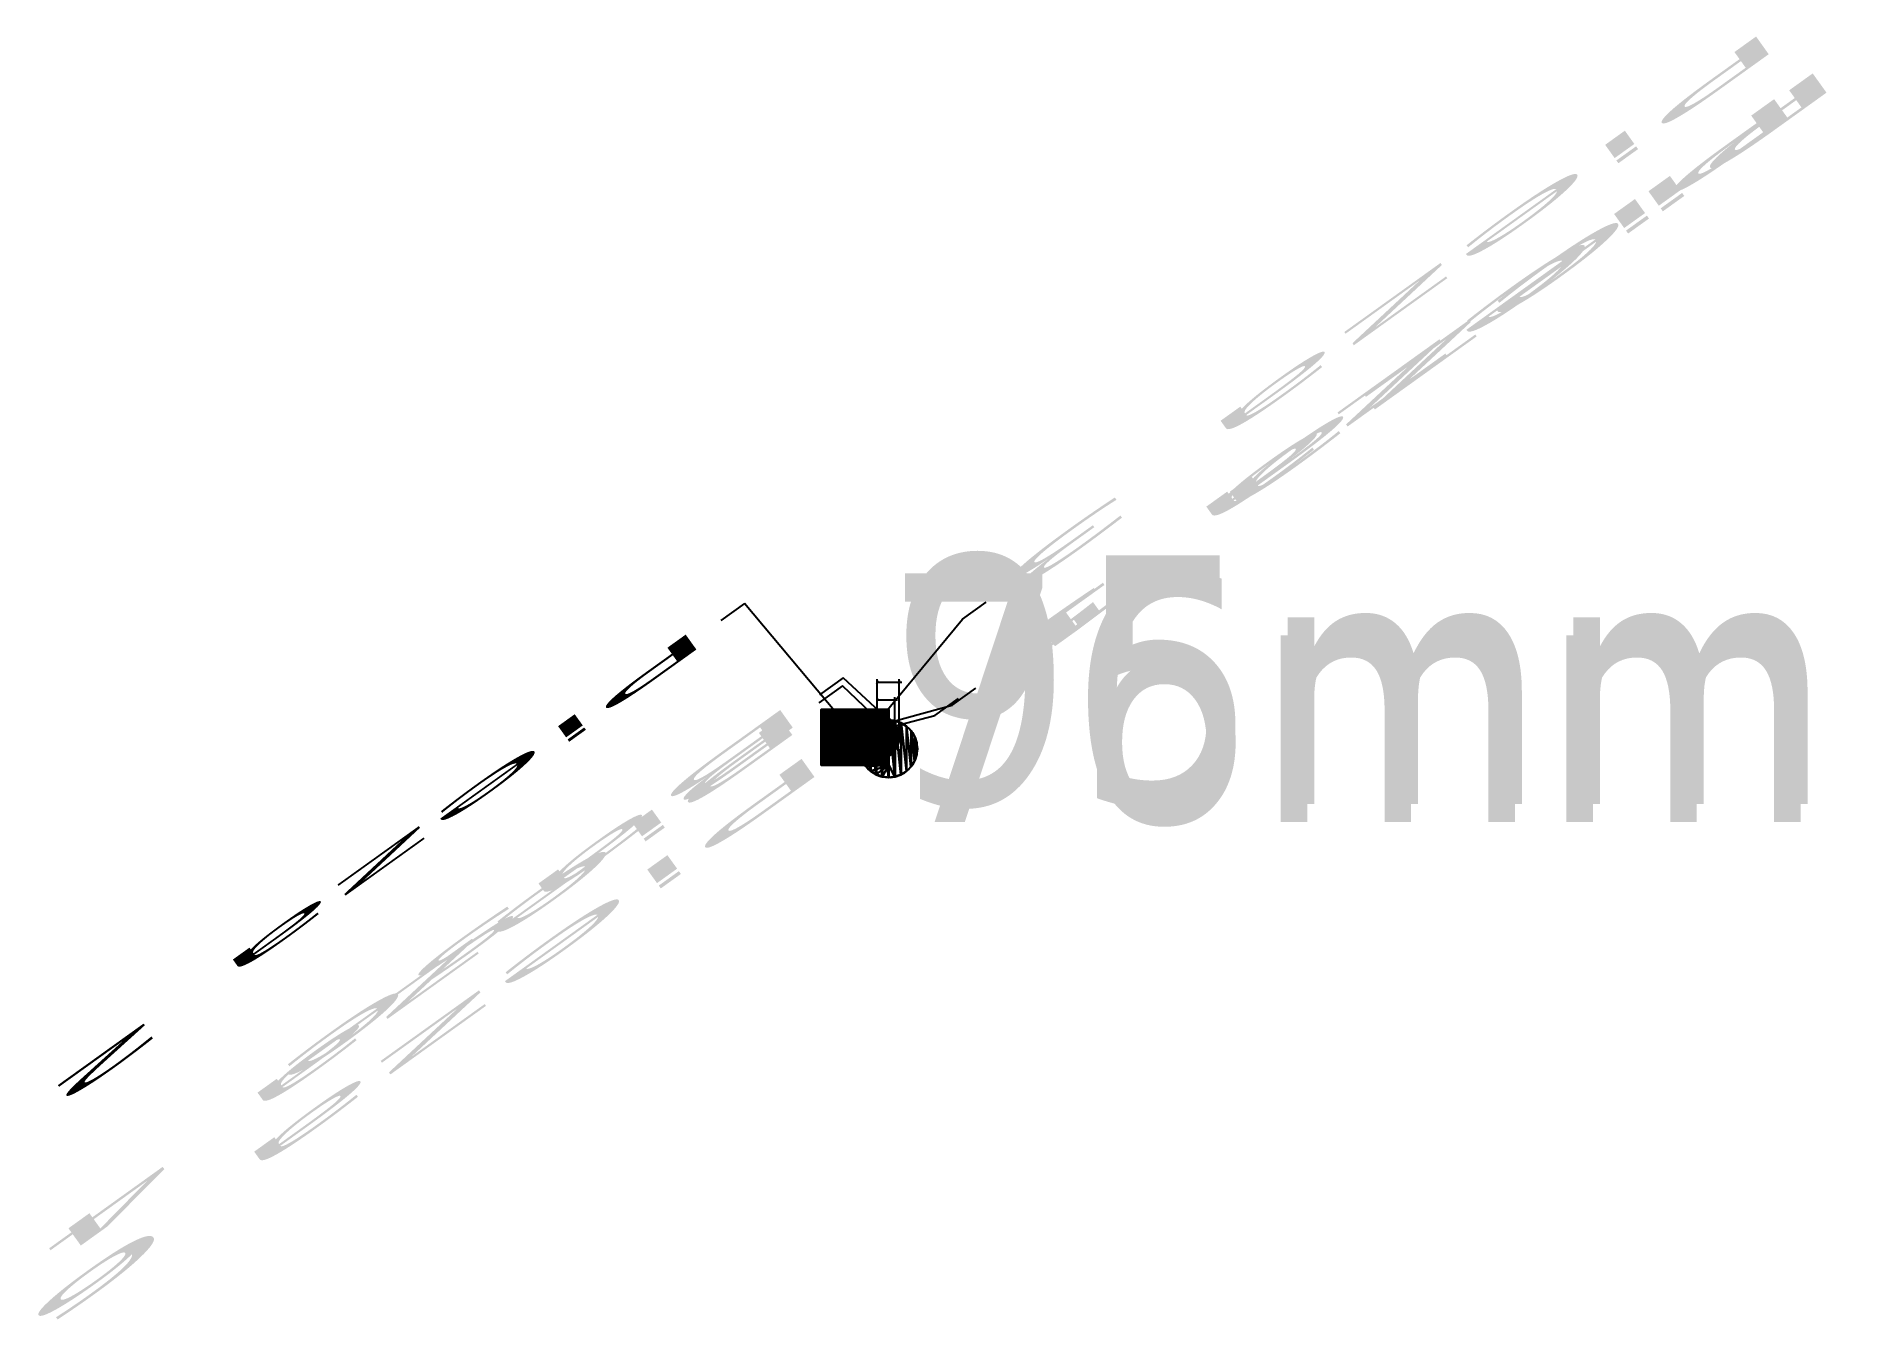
# Model space of a CAD drawing. Extents: x -3727 to 4258, y -2494 to 3113.
import ezdxf

# ---------------------------------------------------------------- set-up
doc = ezdxf.new("R2010")
doc.units = 0
doc.header["$LTSCALE"] = 25.4
doc.layers.get('0').update_dxf_attribs({"color": 13, "linetype": 'CONTINUOUS'})
doc.layers.get('DEFPOINTS').update_dxf_attribs({"linetype": 'CONTINUOUS'})
doc.styles.add('TAHOMA', font='tahoma.ttf')
doc.dimstyles.new('DIMSTYLE1', dxfattribs={"dimtxt": 1087.161563, "dimasz": 12.7, "dimexe": 12.7, "dimexo": 12.7, "dimgap": 2.54, "dimtad": 0, "dimtih": 1, "dimtoh": 1, "dimdec": 0, "dimzin": 0, "dimtxsty": 'TAHOMA', "dimblk": 'ARCHTICK', "dimcen": 0.09, "dimazin": 3, "dimtfac": 1, "dimtdec": 4, "dimtofl": 0, "dimtmove": 0, "dimatfit": 3, "dimtolj": 1, "dimtzin": 0})
doc.dimstyles.get("Standard").update_dxf_attribs({"dimtxt": 0.18, "dimasz": 0.18, "dimexe": 0.18, "dimexo": 0.0625, "dimgap": 0.09, "dimtad": 0, "dimtih": 1, "dimtoh": 1, "dimdec": 4, "dimzin": 0, "dimtxsty": 'STANDARD', "dimcen": 0.09, "dimazin": 3, "dimtfac": 1, "dimtdec": 4, "dimtofl": 0, "dimtmove": 0, "dimatfit": 3, "dimtolj": 1, "dimtzin": 0})

msp = doc.modelspace()

# ---------------------------------------------------------------- texts
at = {"color": 250, "extrusion": (-0.580178, 0.808911, 0.095167), "text_direction": (-0.812599, -0.582823, 0), "style": 'TAHOMA'}
for s, insert, char_height, attachment_point in [('Pieza 3', (477.5, 678, 943.2), 999.04, 6), ('Pieza 1', (432, 301.4, 341.8), 1087.42, 6), ('Pieza 5', (356.1, 257.1, 1371.3), 1059.44, 6), ('Pieza 2', (-785.6, 524, 702.7), 844.86, 4), ('Base', (-354.4, 198.7, 176.1), 993.28, 4), ('Pieza 4', (-357.6, 164.5, 1186.1), 974.75, 4), ('Pieza 6', (-257.6, -14, 1458.3), 1021.24, 4)]:
    msp.add_mtext(s, dxfattribs=dict(at, insert=insert, char_height=char_height, attachment_point=attachment_point))

# ---------------------------------------------------------------- blocks, each defined once
blk = doc.blocks.new('COMPONENT_7')
at = {"color": 0}
for p, q in [((0, 243.8, 117), (149, 243.8, 117)), ((0, 243.8, 117), (149, 243.8, 117)), ((0, 243.7, 122.7), (149, 243.7, 122.7)), ((0, 243.7, 122.7), (149, 243.7, 122.7)), ((0, 243.5, 127.2), (149, 243.5, 127.2)), ((0, 243.5, 127.2), (149, 243.5, 127.2)), ((0, 243.4, 134), (149, 243.4, 134)), ((0, 243.4, 134), (149, 243.4, 134)), ((0, 242.4, 139.4), (149, 242.4, 139.4)), ((0, 242.4, 139.4), (149, 242.4, 139.4)), ((0, 242, 100.1), (149, 242, 100.1)), ((0, 242, 100.1), (149, 242, 100.1)), ((0, 240.8, 95.6), (149, 240.8, 95.6)), ((0, 240.8, 95.6), (149, 240.8, 95.6)), ((0, 240.5, 150.8), (149, 240.5, 150.8)), ((0, 240.5, 150.8), (149, 240.5, 150.8)), ((0, 239.7, 91.3), (149, 239.7, 91.3)), ((0, 239.7, 91.3), (149, 239.7, 91.3)), ((0, 239.4, 154.3), (149, 239.4, 154.3)), ((0, 239.4, 154.3), (149, 239.4, 154.3)), ((0, 238.1, 158.2), (149, 238.1, 158.2)), ((0, 238.1, 158.2), (149, 238.1, 158.2)), ((0, 237.8, 83.6), (149, 237.8, 83.6)), ((0, 237.8, 83.6), (149, 237.8, 83.6)), ((0, 235.3, 167), (149, 235.3, 167)), ((0, 235.3, 167), (149, 235.3, 167)), ((0, 231.3, 67.9), (149, 231.3, 67.9)), ((0, 231.3, 67.9), (149, 231.3, 67.9)), ((0, 229.9, 65.5), (149, 229.9, 65.5)), ((0, 229.9, 65.5), (149, 229.9, 65.5)), ((0, 228, 182.4), (149, 228, 182.4)), ((0, 228, 182.4), (149, 228, 182.4)), ((0, 228, 62.3), (149, 228, 62.3)), ((0, 228, 62.3), (149, 228, 62.3)), ((0, 226.9, 183.9), (149, 226.9, 183.9)), ((0, 226.9, 183.9), (149, 226.9, 183.9)), ((0, 225.3, 186.3), (149, 225.3, 186.3)), ((0, 225.3, 186.3), (149, 225.3, 186.3)), ((0, 222.7, 53.2), (149, 222.7, 53.2)), ((0, 222.7, 53.2), (149, 222.7, 53.2)), ((0, 218.5, 196.5), (149, 218.5, 196.5)), ((0, 218.5, 196.5), (149, 218.5, 196.5)), ((0, 212.1, 39.8), (149, 212.1, 39.8)), ((0, 212.1, 39.8), (149, 212.1, 39.8)), ((0, 211.4, 39.1), (149, 211.4, 39.1)), ((0, 211.4, 39.1), (149, 211.4, 39.1)), ((0, 210, 37.8), (149, 210, 37.8)), ((0, 210, 37.8), (149, 210, 37.8)), ((0, 207.2, 209.3), (149, 207.2, 209.3)), ((0, 207.2, 209.3), (149, 207.2, 209.3)), ((0, 207.1, 209.4), (149, 207.1, 209.4)), ((0, 207.1, 209.4), (149, 207.1, 209.4)), ((0, 207, 209.4), (149, 207, 209.4)), ((0, 207, 209.4), (149, 207, 209.4)), ((0, 206.8, 209.6), (149, 206.8, 209.6)), ((0, 206.8, 209.6), (149, 206.8, 209.6)), ((0, 199.8, 28.1), (149, 199.8, 28.1)), ((0, 199.8, 28.1), (149, 199.8, 28.1)), ((0, 194.2, 220.3), (149, 194.2, 220.3)), ((0, 194.2, 220.3), (149, 194.2, 220.3)), ((0, 187.6, 19.3), (149, 187.6, 19.3)), ((0, 187.6, 19.3), (149, 187.6, 19.3)), ((0, 186.5, 18.5), (149, 186.5, 18.5)), ((0, 186.5, 18.5), (149, 186.5, 18.5)), ((0, 186, 18.2), (149, 186, 18.2)), ((0, 186, 18.2), (149, 186, 18.2)), ((0, 183.3, 227.2), (149, 183.3, 227.2)), ((0, 183.3, 227.2), (149, 183.3, 227.2)), ((0, 181.2, 228.6), (149, 181.2, 228.6)), ((0, 181.2, 228.6), (149, 181.2, 228.6)), ((0, 179.8, 229.4), (149, 179.8, 229.4)), ((0, 179.8, 229.4), (149, 179.8, 229.4)), ((0, 170.9, 10.3), (149, 170.9, 10.3)), ((0, 170.9, 10.3), (149, 170.9, 10.3)), ((0, 164.3, 236.4), (149, 164.3, 236.4)), ((0, 164.3, 236.4), (149, 164.3, 236.4)), ((0, 160.3, 6.5), (149, 160.3, 6.5)), ((0, 160.3, 6.5), (149, 160.3, 6.5)), ((0, 157.1, 5.3), (149, 157.1, 5.3)), ((0, 157.1, 5.3), (149, 157.1, 5.3)), ((0, 155, 239.1), (149, 155, 239.1)), ((0, 155, 239.1), (149, 155, 239.1)), ((0, 154.9, 4.5), (149, 154.9, 4.5)), ((0, 154.9, 4.5), (149, 154.9, 4.5)), ((0, 148, 241.2), (149, 148, 241.2)), ((0, 148, 241.2), (149, 148, 241.2)), ((0, 138.2, 1.1), (149, 138.2, 1.1)), ((0, 138.2, 1.1), (149, 138.2, 1.1)), ((0, 131.2, 243.6), (149, 131.2, 243.6)), ((0, 131.2, 243.6), (149, 131.2, 243.6)), ((0, 129.8, 0.5), (149, 129.8, 0.5)), ((0, 129.8, 0.5), (149, 129.8, 0.5)), ((0, 125.7, 0.3), (149, 125.7, 0.3)), ((0, 125.7, 0.3), (149, 125.7, 0.3)), ((0, 121.9, 243.7), (149, 121.9, 243.7)), ((0, 121.9, 243.7), (149, 121.9, 243.7)), ((0, 121.2), (149, 121.2)), ((0, 121.2), (149, 121.2)), ((0, 114.1, 243.7), (149, 114.1, 243.7)), ((0, 114.1, 243.7), (149, 114.1, 243.7)), ((0, 104.3, 1.3), (149, 104.3, 1.3)), ((0, 104.3, 1.3), (149, 104.3, 1.3)), ((0, 97.3, 241.5), (149, 97.3, 241.5)), ((0, 97.3, 241.5), (149, 97.3, 241.5)), ((0, 93, 3.8), (149, 93, 3.8)), ((0, 93, 3.8), (149, 93, 3.8)), ((0, 90.2, 4.4), (149, 90.2, 4.4)), ((0, 90.2, 4.4), (149, 90.2, 4.4)), ((0, 87.6, 4.9), (149, 87.6, 4.9)), ((0, 87.6, 4.9), (149, 87.6, 4.9)), ((0, 80.9, 236.9), (149, 80.9, 236.9)), ((0, 80.9, 236.9), (149, 80.9, 236.9)), ((0, 71.7, 10.8), (149, 71.7, 10.8)), ((0, 71.7, 10.8), (149, 71.7, 10.8)), ((0, 65.3, 230), (149, 65.3, 230)), ((0, 65.3, 230), (149, 65.3, 230)), ((0, 58.5, 17.9), (149, 58.5, 17.9)), ((0, 58.5, 17.9), (149, 58.5, 17.9)), ((0, 57.4, 18.5), (149, 57.4, 18.5)), ((0, 57.4, 18.5), (149, 57.4, 18.5)), ((0, 56.7, 18.9), (149, 56.7, 18.9)), ((0, 56.7, 18.9), (149, 56.7, 18.9)), ((0, 50.8, 221.1), (149, 50.8, 221.1)), ((0, 50.8, 221.1), (149, 50.8, 221.1)), ((0, 43, 29), (149, 43, 29)), ((0, 43, 29), (149, 43, 29)), ((0, 37.7, 210.2), (149, 37.7, 210.2)), ((0, 37.7, 210.2), (149, 37.7, 210.2)), ((0, 34, 206.2), (149, 34, 206.2)), ((0, 34, 206.2), (149, 34, 206.2)), ((0, 30.8, 40.9), (149, 30.8, 40.9)), ((0, 30.8, 40.9), (149, 30.8, 40.9)), ((0, 30.3, 41.6), (149, 30.3, 41.6)), ((0, 30.3, 41.6), (149, 30.3, 41.6)), ((0, 29.5, 42.5), (149, 29.5, 42.5)), ((0, 29.5, 42.5), (149, 29.5, 42.5)), ((0, 26.2, 197.7), (149, 26.2, 197.7)), ((0, 26.2, 197.7), (149, 26.2, 197.7)), ((0, 20.4, 54.4), (149, 20.4, 54.4)), ((0, 20.4, 54.4), (149, 20.4, 54.4)), ((0, 16.7, 183.6), (149, 16.7, 183.6)), ((0, 16.7, 183.6), (149, 16.7, 183.6)), ((0, 14.7, 179.6), (149, 14.7, 179.6)), ((0, 14.7, 179.6), (149, 14.7, 179.6)), ((0, 13, 176.3), (149, 13, 176.3)), ((0, 13, 176.3), (149, 13, 176.3)), ((0, 12, 69.2), (149, 12, 69.2)), ((0, 12, 69.2), (149, 12, 69.2)), ((0, 11, 71.6), (149, 11, 71.6)), ((0, 11, 71.6), (149, 11, 71.6)), ((0, 10, 74.2), (149, 10, 74.2)), ((0, 10, 74.2), (149, 10, 74.2)), ((0, 9.1, 168.4), (149, 9.1, 168.4)), ((0, 9.1, 168.4), (149, 9.1, 168.4)), ((0, 5.7, 85), (149, 5.7, 85)), ((0, 5.7, 85), (149, 5.7, 85)), ((0, 3.7, 152.2), (149, 3.7, 152.2)), ((0, 3.7, 152.2), (149, 3.7, 152.2)), ((0, 2.6, 145.8), (149, 2.6, 145.8)), ((0, 2.6, 145.8), (149, 2.6, 145.8)), ((0, 1.9, 141.9), (149, 1.9, 141.9)), ((0, 1.9, 141.9), (149, 1.9, 141.9)), ((0, 1.7, 101.5), (149, 1.7, 101.5)), ((0, 1.7, 101.5), (149, 1.7, 101.5)), ((0, 1.2, 106), (149, 1.2, 106)), ((0, 1.2, 106), (149, 1.2, 106)), ((0, 0.9, 109.6), (149, 0.9, 109.6)), ((0, 0.9, 109.6), (149, 0.9, 109.6)), ((0, 0.7, 135.5), (149, 0.7, 135.5)), ((0, 0.7, 135.5), (149, 0.7, 135.5)), ((0, 0.1, 122), (149, 0.1, 122)), ((0, 0.1, 122), (149, 0.1, 122)), ((0, 0, 118.4), (149, 0, 118.4)), ((0, 0, 118.4), (149, 0, 118.4))]:
    blk.add_line(p, q, dxfattribs=at)
at = {"color": 0, "extrusion": (-1, 0, 0)}
for centre in [(-121.9, 122), (-121.9, 122), (-121.9, 122), (-121.9, 122), (-121.9, 122), (-121.9, 122), (-121.9, 122), (-121.9, 122), (-121.9, 122), (-121.9, 122), (-121.9, 122), (-121.9, 122), (-121.9, 122), (-121.9, 122), (-121.9, 122), (-121.9, 122), (-121.9, 122), (-121.9, 122), (-121.9, 122), (-121.9, 122), (-121.9, 122), (-121.9, 122), (-121.9, 122), (-121.9, 122), (-121.9, 122), (-121.9, 122), (-121.9, 122), (-121.9, 122), (-121.9, 122), (-121.9, 122), (-121.9, 122), (-121.9, 122), (-121.9, 122), (-121.9, 122), (-121.9, 122), (-121.9, 122), (-121.9, 122), (-121.9, 122), (-121.9, 122), (-121.9, 122), (-121.9, 122), (-121.9, 122), (-121.9, 122), (-121.9, 122), (-121.9, 122), (-121.9, 122), (-121.9, 122), (-121.9, 122), (-121.9, 122), (-121.9, 122), (-121.9, 122), (-121.9, 122), (-121.9, 122), (-121.9, 122), (-121.9, 122), (-121.9, 122), (-121.9, 122), (-121.9, 122), (-121.9, 122), (-121.9, 122), (-121.9, 122), (-121.9, 122), (-121.9, 122), (-121.9, 122), (-121.9, 122), (-121.9, 122), (-121.9, 122), (-121.9, 122), (-121.9, 122), (-121.9, 122), (-121.9, 122), (-121.9, 122), (-121.9, 122), (-121.9, 122), (-121.9, 122), (-121.9, 122), (-121.9, 122), (-121.9, 122), (-121.9, 122), (-121.9, 122), (-121.9, 122), (-121.9, 122), (-121.9, 122), (-121.9, 122), (-121.9, 122), (-121.9, 122), (-121.9, 122), (-121.9, 122), (-121.9, 122, -149), (-121.9, 122, -149), (-121.9, 122, -149), (-121.9, 122, -149), (-121.9, 122, -149), (-121.9, 122, -149), (-121.9, 122, -149), (-121.9, 122, -149), (-121.9, 122, -149), (-121.9, 122, -149), (-121.9, 122, -149), (-121.9, 122, -149), (-121.9, 122, -149), (-121.9, 122, -149), (-121.9, 122, -149), (-121.9, 122, -149), (-121.9, 122, -149), (-121.9, 122, -149), (-121.9, 122, -149), (-121.9, 122, -149), (-121.9, 122, -149), (-121.9, 122, -149), (-121.9, 122, -149), (-121.9, 122, -149), (-121.9, 122, -149), (-121.9, 122, -149), (-121.9, 122, -149), (-121.9, 122, -149), (-121.9, 122, -149), (-121.9, 122, -149), (-121.9, 122, -149), (-121.9, 122, -149), (-121.9, 122, -149), (-121.9, 122, -149), (-121.9, 122, -149), (-121.9, 122, -149), (-121.9, 122, -149), (-121.9, 122, -149), (-121.9, 122, -149), (-121.9, 122, -149), (-121.9, 122, -149), (-121.9, 122, -149), (-121.9, 122, -149), (-121.9, 122, -149), (-121.9, 122, -149), (-121.9, 122, -149), (-121.9, 122, -149), (-121.9, 122, -149), (-121.9, 122, -149), (-121.9, 122, -149), (-121.9, 122, -149), (-121.9, 122, -149), (-121.9, 122, -149), (-121.9, 122, -149), (-121.9, 122, -149), (-121.9, 122, -149), (-121.9, 122, -149), (-121.9, 122, -149), (-121.9, 122, -149), (-121.9, 122, -149), (-121.9, 122, -149), (-121.9, 122, -149), (-121.9, 122, -149), (-121.9, 122, -149), (-121.9, 122, -149), (-121.9, 122, -149), (-121.9, 122, -149), (-121.9, 122, -149), (-121.9, 122, -149), (-121.9, 122, -149), (-121.9, 122, -149), (-121.9, 122, -149), (-121.9, 122, -149), (-121.9, 122, -149), (-121.9, 122, -149), (-121.9, 122, -149), (-121.9, 122, -149), (-121.9, 122, -149), (-121.9, 122, -149), (-121.9, 122, -149), (-121.9, 122, -149), (-121.9, 122, -149), (-121.9, 122, -149), (-121.9, 122, -149), (-121.9, 122, -149), (-121.9, 122, -149), (-121.9, 122, -149), (-121.9, 122, -149)]:
    blk.add_circle(centre, 122, dxfattribs=at)
at = {"color": 0}
mesh = blk.add_polyface(dxfattribs=at)
corners = [(0, 0.1, 122), (0, 0.9, 109.6), (0, 0, 118.4), (0, 0.7, 135.5), (0, 1.9, 141.9), (0, 1.2, 106), (0, 1.7, 101.5), (0, 5.7, 85), (0, 2.6, 145.8), (0, 3.7, 152.2), (0, 9.1, 168.4), (0, 10, 74.2), (0, 13, 176.3), (0, 11, 71.6), (0, 12, 69.2), (0, 20.4, 54.4), (0, 14.7, 179.6), (0, 16.7, 183.6), (0, 26.2, 197.7), (0, 29.5, 42.5), (0, 34, 206.2), (0, 30.3, 41.6), (0, 30.8, 40.9), (0, 43, 29), (0, 37.7, 210.2), (0, 50.8, 221.1), (0, 56.7, 18.9), (0, 65.3, 230), (0, 57.4, 18.5), (0, 58.5, 17.9), (0, 71.7, 10.8), (0, 80.9, 236.9), (0, 87.6, 4.9), (0, 97.3, 241.5), (0, 90.2, 4.4), (0, 93, 3.8), (0, 104.3, 1.3), (0, 114.1, 243.7), (0, 121.2), (0, 121.9, 243.7), (0, 125.7, 0.3), (0, 131.2, 243.6), (0, 129.8, 0.5), (0, 138.2, 1.1), (0, 148, 241.2), (0, 154.9, 4.5), (0, 155, 239.1), (0, 157.1, 5.3), (0, 164.3, 236.4), (0, 160.3, 6.5), (0, 170.9, 10.3), (0, 179.8, 229.4), (0, 186, 18.2), (0, 181.2, 228.6), (0, 183.3, 227.2), (0, 194.2, 220.3), (0, 186.5, 18.5), (0, 187.6, 19.3), (0, 199.8, 28.1), (0, 206.8, 209.6), (0, 210, 37.8), (0, 207, 209.4), (0, 207.1, 209.4), (0, 207.2, 209.3), (0, 218.5, 196.5), (0, 211.4, 39.1), (0, 212.1, 39.8), (0, 222.7, 53.2), (0, 225.3, 186.3), (0, 228, 62.3), (0, 226.9, 183.9), (0, 228, 182.4), (0, 235.3, 167), (0, 229.9, 65.5), (0, 231.3, 67.9), (0, 237.8, 83.6), (0, 238.1, 158.2), (0, 239.7, 91.3), (0, 239.4, 154.3), (0, 240.5, 150.8), (0, 240.8, 95.6), (0, 242.4, 139.4), (0, 242, 100.1), (0, 243.8, 117), (0, 243.7, 122.7), (0, 243.4, 134), (0, 243.5, 127.2)]
mesh.append_faces([[corners[k] for k in face] for face in [(0, 1, 2), (84, 85, 86)]], dxfattribs={"vtx0": -1, "color": 0})
mesh.append_faces([[corners[k] for k in face] for face in [(1, 4, 5), (5, 4, 6), (6, 4, 7), (7, 10, 11), (11, 12, 13), (13, 12, 14), (14, 12, 15), (15, 18, 19), (19, 20, 21), (21, 20, 22), (22, 20, 23), (23, 25, 26), (26, 27, 28), (28, 27, 29), (29, 27, 30), (30, 31, 32), (32, 33, 34), (34, 33, 35), (35, 33, 36), (36, 37, 38), (38, 39, 40), (40, 41, 42), (42, 41, 43), (43, 44, 45), (45, 46, 47), (47, 48, 49), (49, 48, 50), (50, 51, 52), (52, 55, 56), (56, 55, 57), (57, 55, 58), (58, 59, 60), (60, 64, 65), (65, 64, 66), (66, 64, 67), (67, 68, 69), (69, 72, 73), (73, 72, 74), (74, 72, 75), (75, 76, 77), (77, 79, 80), (80, 81, 82), (82, 81, 83), (83, 81, 84)]], dxfattribs={"vtx0": -1, "vtx1": -1, "color": 0})
mesh.append_faces([[corners[k] for k in face] for face in [(1, 0, 3), (1, 3, 4), (7, 4, 8), (7, 8, 9), (7, 9, 10), (11, 10, 12), (15, 12, 16), (15, 16, 17), (15, 17, 18), (19, 18, 20), (23, 20, 24), (23, 24, 25), (26, 25, 27), (30, 27, 31), (32, 31, 33), (36, 33, 37), (38, 37, 39), (40, 39, 41), (43, 41, 44), (45, 44, 46), (47, 46, 48), (50, 48, 51), (52, 51, 53), (52, 53, 54), (52, 54, 55), (58, 55, 59), (60, 59, 61), (60, 61, 62), (60, 62, 63), (60, 63, 64), (67, 64, 68), (69, 68, 70), (69, 70, 71), (69, 71, 72), (75, 72, 76), (77, 76, 78), (77, 78, 79), (80, 79, 81), (84, 81, 85)]], dxfattribs={"vtx0": -1, "vtx2": -1, "color": 0})
mesh = blk.add_polyface(dxfattribs=at)
corners = [(0, 243.7, 122.7), (149, 243.8, 117), (0, 243.8, 117), (149, 243.7, 122.7)]
mesh.append_faces([[corners[k] for k in face] for face in [(0, 1, 2), (1, 0, 3)]], dxfattribs={"vtx0": -1, "color": 0})
mesh = blk.add_polyface(dxfattribs=at)
corners = [(0, 243.8, 117), (149, 242, 100.1), (0, 242, 100.1), (149, 243.8, 117)]
mesh.append_faces([[corners[k] for k in face] for face in [(0, 1, 2), (1, 0, 3)]], dxfattribs={"vtx0": -1, "color": 0})
mesh = blk.add_polyface(dxfattribs=at)
corners = [(0, 243.5, 127.2), (149, 243.7, 122.7), (0, 243.7, 122.7), (149, 243.5, 127.2)]
mesh.append_faces([[corners[k] for k in face] for face in [(0, 1, 2), (1, 0, 3)]], dxfattribs={"vtx0": -1, "color": 0})
mesh = blk.add_polyface(dxfattribs=at)
corners = [(0, 243.4, 134), (149, 243.5, 127.2), (0, 243.5, 127.2), (149, 243.4, 134)]
mesh.append_faces([[corners[k] for k in face] for face in [(0, 1, 2), (1, 0, 3)]], dxfattribs={"vtx0": -1, "color": 0})
mesh = blk.add_polyface(dxfattribs=at)
corners = [(0, 242.4, 139.4), (149, 243.4, 134), (0, 243.4, 134), (149, 242.4, 139.4)]
mesh.append_faces([[corners[k] for k in face] for face in [(0, 1, 2), (1, 0, 3)]], dxfattribs={"vtx0": -1, "color": 0})
mesh = blk.add_polyface(dxfattribs=at)
corners = [(0, 240.5, 150.8), (149, 242.4, 139.4), (0, 242.4, 139.4), (149, 240.5, 150.8)]
mesh.append_faces([[corners[k] for k in face] for face in [(0, 1, 2), (1, 0, 3)]], dxfattribs={"vtx0": -1, "color": 0})
mesh = blk.add_polyface(dxfattribs=at)
corners = [(0, 242, 100.1), (149, 240.8, 95.6), (0, 240.8, 95.6), (149, 242, 100.1)]
mesh.append_faces([[corners[k] for k in face] for face in [(0, 1, 2), (1, 0, 3)]], dxfattribs={"vtx0": -1, "color": 0})
mesh = blk.add_polyface(dxfattribs=at)
corners = [(0, 240.8, 95.6), (149, 239.7, 91.3), (0, 239.7, 91.3), (149, 240.8, 95.6)]
mesh.append_faces([[corners[k] for k in face] for face in [(0, 1, 2), (1, 0, 3)]], dxfattribs={"vtx0": -1, "color": 0})
mesh = blk.add_polyface(dxfattribs=at)
corners = [(0, 239.4, 154.3), (149, 240.5, 150.8), (0, 240.5, 150.8), (149, 239.4, 154.3)]
mesh.append_faces([[corners[k] for k in face] for face in [(0, 1, 2), (1, 0, 3)]], dxfattribs={"vtx0": -1, "color": 0})
mesh = blk.add_polyface(dxfattribs=at)
corners = [(0, 239.7, 91.3), (149, 237.8, 83.6), (0, 237.8, 83.6), (149, 239.7, 91.3)]
mesh.append_faces([[corners[k] for k in face] for face in [(0, 1, 2), (1, 0, 3)]], dxfattribs={"vtx0": -1, "color": 0})
mesh = blk.add_polyface(dxfattribs=at)
corners = [(149, 0.9, 109.6), (149, 0.1, 122), (149, 0, 118.4), (149, 0.7, 135.5), (149, 1.9, 141.9), (149, 1.2, 106), (149, 1.7, 101.5), (149, 5.7, 85), (149, 2.6, 145.8), (149, 3.7, 152.2), (149, 9.1, 168.4), (149, 10, 74.2), (149, 13, 176.3), (149, 11, 71.6), (149, 12, 69.2), (149, 20.4, 54.4), (149, 14.7, 179.6), (149, 16.7, 183.6), (149, 26.2, 197.7), (149, 29.5, 42.5), (149, 34, 206.2), (149, 30.3, 41.6), (149, 30.8, 40.9), (149, 43, 29), (149, 37.7, 210.2), (149, 50.8, 221.1), (149, 56.7, 18.9), (149, 65.3, 230), (149, 57.4, 18.5), (149, 58.5, 17.9), (149, 71.7, 10.8), (149, 80.9, 236.9), (149, 87.6, 4.9), (149, 97.3, 241.5), (149, 90.2, 4.4), (149, 93, 3.8), (149, 104.3, 1.3), (149, 114.1, 243.7), (149, 121.2), (149, 121.9, 243.7), (149, 125.7, 0.3), (149, 131.2, 243.6), (149, 129.8, 0.5), (149, 138.2, 1.1), (149, 148, 241.2), (149, 154.9, 4.5), (149, 155, 239.1), (149, 157.1, 5.3), (149, 164.3, 236.4), (149, 160.3, 6.5), (149, 170.9, 10.3), (149, 179.8, 229.4), (149, 186, 18.2), (149, 181.2, 228.6), (149, 183.3, 227.2), (149, 194.2, 220.3), (149, 186.5, 18.5), (149, 187.6, 19.3), (149, 199.8, 28.1), (149, 206.8, 209.6), (149, 210, 37.8), (149, 207, 209.4), (149, 207.1, 209.4), (149, 207.2, 209.3), (149, 218.5, 196.5), (149, 211.4, 39.1), (149, 212.1, 39.8), (149, 222.7, 53.2), (149, 225.3, 186.3), (149, 228, 62.3), (149, 226.9, 183.9), (149, 228, 182.4), (149, 235.3, 167), (149, 229.9, 65.5), (149, 231.3, 67.9), (149, 237.8, 83.6), (149, 238.1, 158.2), (149, 239.7, 91.3), (149, 239.4, 154.3), (149, 240.5, 150.8), (149, 240.8, 95.6), (149, 242.4, 139.4), (149, 242, 100.1), (149, 243.8, 117), (149, 243.7, 122.7), (149, 243.4, 134), (149, 243.5, 127.2)]
mesh.append_faces([[corners[k] for k in face] for face in [(0, 1, 2), (85, 84, 86)]], dxfattribs={"vtx0": -1, "color": 0})
mesh.append_faces([[corners[k] for k in face] for face in [(1, 0, 3), (3, 0, 4), (4, 7, 8), (8, 7, 9), (9, 7, 10), (10, 11, 12), (12, 15, 16), (16, 15, 17), (17, 15, 18), (18, 19, 20), (20, 23, 24), (24, 23, 25), (25, 26, 27), (27, 30, 31), (31, 32, 33), (33, 36, 37), (37, 38, 39), (39, 40, 41), (41, 43, 44), (44, 45, 46), (46, 47, 48), (48, 50, 51), (51, 52, 53), (53, 52, 54), (54, 52, 55), (55, 58, 59), (59, 60, 61), (61, 60, 62), (62, 60, 63), (63, 60, 64), (64, 67, 68), (68, 69, 70), (70, 69, 71), (71, 69, 72), (72, 75, 76), (76, 77, 78), (78, 77, 79), (79, 80, 81), (81, 84, 85)]], dxfattribs={"vtx0": -1, "vtx1": -1, "color": 0})
mesh.append_faces([[corners[k] for k in face] for face in [(4, 0, 5), (4, 5, 6), (4, 6, 7), (10, 7, 11), (12, 11, 13), (12, 13, 14), (12, 14, 15), (18, 15, 19), (20, 19, 21), (20, 21, 22), (20, 22, 23), (25, 23, 26), (27, 26, 28), (27, 28, 29), (27, 29, 30), (31, 30, 32), (33, 32, 34), (33, 34, 35), (33, 35, 36), (37, 36, 38), (39, 38, 40), (41, 40, 42), (41, 42, 43), (44, 43, 45), (46, 45, 47), (48, 47, 49), (48, 49, 50), (51, 50, 52), (55, 52, 56), (55, 56, 57), (55, 57, 58), (59, 58, 60), (64, 60, 65), (64, 65, 66), (64, 66, 67), (68, 67, 69), (72, 69, 73), (72, 73, 74), (72, 74, 75), (76, 75, 77), (79, 77, 80), (81, 80, 82), (81, 82, 83), (81, 83, 84)]], dxfattribs={"vtx0": -1, "vtx2": -1, "color": 0})
mesh = blk.add_polyface(dxfattribs=at)
corners = [(0, 238.1, 158.2), (149, 239.4, 154.3), (0, 239.4, 154.3), (149, 238.1, 158.2)]
mesh.append_faces([[corners[k] for k in face] for face in [(0, 1, 2), (1, 0, 3)]], dxfattribs={"vtx0": -1, "color": 0})
mesh = blk.add_polyface(dxfattribs=at)
corners = [(0, 235.3, 167), (149, 238.1, 158.2), (0, 238.1, 158.2), (149, 235.3, 167)]
mesh.append_faces([[corners[k] for k in face] for face in [(0, 1, 2), (1, 0, 3)]], dxfattribs={"vtx0": -1, "color": 0})
mesh = blk.add_polyface(dxfattribs=at)
corners = [(0, 237.8, 83.6), (149, 231.3, 67.9), (0, 231.3, 67.9), (149, 237.8, 83.6)]
mesh.append_faces([[corners[k] for k in face] for face in [(0, 1, 2), (1, 0, 3)]], dxfattribs={"vtx0": -1, "color": 0})
mesh = blk.add_polyface(dxfattribs=at)
corners = [(0, 228, 182.4), (149, 235.3, 167), (0, 235.3, 167), (149, 228, 182.4)]
mesh.append_faces([[corners[k] for k in face] for face in [(0, 1, 2), (1, 0, 3)]], dxfattribs={"vtx0": -1, "color": 0})
mesh = blk.add_polyface(dxfattribs=at)
corners = [(0, 231.3, 67.9), (149, 229.9, 65.5), (0, 229.9, 65.5), (149, 231.3, 67.9)]
mesh.append_faces([[corners[k] for k in face] for face in [(0, 1, 2), (1, 0, 3)]], dxfattribs={"vtx0": -1, "color": 0})
mesh = blk.add_polyface(dxfattribs=at)
corners = [(0, 229.9, 65.5), (149, 228, 62.3), (0, 228, 62.3), (149, 229.9, 65.5)]
mesh.append_faces([[corners[k] for k in face] for face in [(0, 1, 2), (1, 0, 3)]], dxfattribs={"vtx0": -1, "color": 0})
mesh = blk.add_polyface(dxfattribs=at)
corners = [(0, 226.9, 183.9), (149, 228, 182.4), (0, 228, 182.4), (149, 226.9, 183.9)]
mesh.append_faces([[corners[k] for k in face] for face in [(0, 1, 2), (1, 0, 3)]], dxfattribs={"vtx0": -1, "color": 0})
mesh = blk.add_polyface(dxfattribs=at)
corners = [(0, 228, 62.3), (149, 222.7, 53.2), (0, 222.7, 53.2), (149, 228, 62.3)]
mesh.append_faces([[corners[k] for k in face] for face in [(0, 1, 2), (1, 0, 3)]], dxfattribs={"vtx0": -1, "color": 0})
mesh = blk.add_polyface(dxfattribs=at)
corners = [(0, 225.3, 186.3), (149, 226.9, 183.9), (0, 226.9, 183.9), (149, 225.3, 186.3)]
mesh.append_faces([[corners[k] for k in face] for face in [(0, 1, 2), (1, 0, 3)]], dxfattribs={"vtx0": -1, "color": 0})
mesh = blk.add_polyface(dxfattribs=at)
corners = [(0, 218.5, 196.5), (149, 225.3, 186.3), (0, 225.3, 186.3), (149, 218.5, 196.5)]
mesh.append_faces([[corners[k] for k in face] for face in [(0, 1, 2), (1, 0, 3)]], dxfattribs={"vtx0": -1, "color": 0})
mesh = blk.add_polyface(dxfattribs=at)
corners = [(0, 222.7, 53.2), (149, 212.1, 39.8), (0, 212.1, 39.8), (149, 222.7, 53.2)]
mesh.append_faces([[corners[k] for k in face] for face in [(0, 1, 2), (1, 0, 3)]], dxfattribs={"vtx0": -1, "color": 0})
mesh = blk.add_polyface(dxfattribs=at)
corners = [(0, 207.2, 209.3), (149, 218.5, 196.5), (0, 218.5, 196.5), (149, 207.2, 209.3)]
mesh.append_faces([[corners[k] for k in face] for face in [(0, 1, 2), (1, 0, 3)]], dxfattribs={"vtx0": -1, "color": 0})
mesh = blk.add_polyface(dxfattribs=at)
corners = [(149, 212.1, 39.8), (0, 211.4, 39.1), (0, 212.1, 39.8), (149, 211.4, 39.1)]
mesh.append_faces([[corners[k] for k in face] for face in [(0, 1, 2), (1, 0, 3)]], dxfattribs={"vtx0": -1, "color": 0})
mesh = blk.add_polyface(dxfattribs=at)
corners = [(149, 211.4, 39.1), (0, 210, 37.8), (0, 211.4, 39.1), (149, 210, 37.8)]
mesh.append_faces([[corners[k] for k in face] for face in [(0, 1, 2), (1, 0, 3)]], dxfattribs={"vtx0": -1, "color": 0})
mesh = blk.add_polyface(dxfattribs=at)
corners = [(149, 210, 37.8), (0, 199.8, 28.1), (0, 210, 37.8), (149, 199.8, 28.1)]
mesh.append_faces([[corners[k] for k in face] for face in [(0, 1, 2), (1, 0, 3)]], dxfattribs={"vtx0": -1, "color": 0})
mesh = blk.add_polyface(dxfattribs=at)
corners = [(149, 207.1, 209.4), (0, 207.2, 209.3), (0, 207.1, 209.4), (149, 207.2, 209.3)]
mesh.append_faces([[corners[k] for k in face] for face in [(0, 1, 2), (1, 0, 3)]], dxfattribs={"vtx0": -1, "color": 0})
mesh = blk.add_polyface(dxfattribs=at)
corners = [(0, 207, 209.4), (149, 207.1, 209.4), (0, 207.1, 209.4), (149, 207, 209.4)]
mesh.append_faces([[corners[k] for k in face] for face in [(0, 1, 2), (1, 0, 3)]], dxfattribs={"vtx0": -1, "color": 0})
mesh = blk.add_polyface(dxfattribs=at)
corners = [(149, 206.8, 209.6), (0, 207, 209.4), (0, 206.8, 209.6), (149, 207, 209.4)]
mesh.append_faces([[corners[k] for k in face] for face in [(0, 1, 2), (1, 0, 3)]], dxfattribs={"vtx0": -1, "color": 0})
mesh = blk.add_polyface(dxfattribs=at)
corners = [(149, 194.2, 220.3), (0, 206.8, 209.6), (0, 194.2, 220.3), (149, 206.8, 209.6)]
mesh.append_faces([[corners[k] for k in face] for face in [(0, 1, 2), (1, 0, 3)]], dxfattribs={"vtx0": -1, "color": 0})
mesh = blk.add_polyface(dxfattribs=at)
corners = [(149, 199.8, 28.1), (0, 187.6, 19.3), (0, 199.8, 28.1), (149, 187.6, 19.3)]
mesh.append_faces([[corners[k] for k in face] for face in [(0, 1, 2), (1, 0, 3)]], dxfattribs={"vtx0": -1, "color": 0})
mesh = blk.add_polyface(dxfattribs=at)
corners = [(149, 183.3, 227.2), (0, 194.2, 220.3), (0, 183.3, 227.2), (149, 194.2, 220.3)]
mesh.append_faces([[corners[k] for k in face] for face in [(0, 1, 2), (1, 0, 3)]], dxfattribs={"vtx0": -1, "color": 0})
mesh = blk.add_polyface(dxfattribs=at)
corners = [(149, 187.6, 19.3), (0, 186.5, 18.5), (0, 187.6, 19.3), (149, 186.5, 18.5)]
mesh.append_faces([[corners[k] for k in face] for face in [(0, 1, 2), (1, 0, 3)]], dxfattribs={"vtx0": -1, "color": 0})
mesh = blk.add_polyface(dxfattribs=at)
corners = [(149, 186.5, 18.5), (0, 186, 18.2), (0, 186.5, 18.5), (149, 186, 18.2)]
mesh.append_faces([[corners[k] for k in face] for face in [(0, 1, 2), (1, 0, 3)]], dxfattribs={"vtx0": -1, "color": 0})
mesh = blk.add_polyface(dxfattribs=at)
corners = [(149, 186, 18.2), (0, 170.9, 10.3), (0, 186, 18.2), (149, 170.9, 10.3)]
mesh.append_faces([[corners[k] for k in face] for face in [(0, 1, 2), (1, 0, 3)]], dxfattribs={"vtx0": -1, "color": 0})
mesh = blk.add_polyface(dxfattribs=at)
corners = [(149, 181.2, 228.6), (0, 183.3, 227.2), (0, 181.2, 228.6), (149, 183.3, 227.2)]
mesh.append_faces([[corners[k] for k in face] for face in [(0, 1, 2), (1, 0, 3)]], dxfattribs={"vtx0": -1, "color": 0})
mesh = blk.add_polyface(dxfattribs=at)
corners = [(149, 179.8, 229.4), (0, 181.2, 228.6), (0, 179.8, 229.4), (149, 181.2, 228.6)]
mesh.append_faces([[corners[k] for k in face] for face in [(0, 1, 2), (1, 0, 3)]], dxfattribs={"vtx0": -1, "color": 0})
mesh = blk.add_polyface(dxfattribs=at)
corners = [(149, 164.3, 236.4), (0, 179.8, 229.4), (0, 164.3, 236.4), (149, 179.8, 229.4)]
mesh.append_faces([[corners[k] for k in face] for face in [(0, 1, 2), (1, 0, 3)]], dxfattribs={"vtx0": -1, "color": 0})
mesh = blk.add_polyface(dxfattribs=at)
corners = [(149, 170.9, 10.3), (0, 160.3, 6.5), (0, 170.9, 10.3), (149, 160.3, 6.5)]
mesh.append_faces([[corners[k] for k in face] for face in [(0, 1, 2), (1, 0, 3)]], dxfattribs={"vtx0": -1, "color": 0})
mesh = blk.add_polyface(dxfattribs=at)
corners = [(149, 155, 239.1), (0, 164.3, 236.4), (0, 155, 239.1), (149, 164.3, 236.4)]
mesh.append_faces([[corners[k] for k in face] for face in [(0, 1, 2), (1, 0, 3)]], dxfattribs={"vtx0": -1, "color": 0})
mesh = blk.add_polyface(dxfattribs=at)
corners = [(149, 160.3, 6.5), (0, 157.1, 5.3), (0, 160.3, 6.5), (149, 157.1, 5.3)]
mesh.append_faces([[corners[k] for k in face] for face in [(0, 1, 2), (1, 0, 3)]], dxfattribs={"vtx0": -1, "color": 0})
mesh = blk.add_polyface(dxfattribs=at)
corners = [(149, 157.1, 5.3), (0, 154.9, 4.5), (0, 157.1, 5.3), (149, 154.9, 4.5)]
mesh.append_faces([[corners[k] for k in face] for face in [(0, 1, 2), (1, 0, 3)]], dxfattribs={"vtx0": -1, "color": 0})
mesh = blk.add_polyface(dxfattribs=at)
corners = [(149, 148, 241.2), (0, 155, 239.1), (0, 148, 241.2), (149, 155, 239.1)]
mesh.append_faces([[corners[k] for k in face] for face in [(0, 1, 2), (1, 0, 3)]], dxfattribs={"vtx0": -1, "color": 0})
mesh = blk.add_polyface(dxfattribs=at)
corners = [(149, 154.9, 4.5), (0, 138.2, 1.1), (0, 154.9, 4.5), (149, 138.2, 1.1)]
mesh.append_faces([[corners[k] for k in face] for face in [(0, 1, 2), (1, 0, 3)]], dxfattribs={"vtx0": -1, "color": 0})
mesh = blk.add_polyface(dxfattribs=at)
corners = [(149, 131.2, 243.6), (0, 148, 241.2), (0, 131.2, 243.6), (149, 148, 241.2)]
mesh.append_faces([[corners[k] for k in face] for face in [(0, 1, 2), (1, 0, 3)]], dxfattribs={"vtx0": -1, "color": 0})
mesh = blk.add_polyface(dxfattribs=at)
corners = [(149, 138.2, 1.1), (0, 129.8, 0.5), (0, 138.2, 1.1), (149, 129.8, 0.5)]
mesh.append_faces([[corners[k] for k in face] for face in [(0, 1, 2), (1, 0, 3)]], dxfattribs={"vtx0": -1, "color": 0})
mesh = blk.add_polyface(dxfattribs=at)
corners = [(149, 121.9, 243.7), (0, 131.2, 243.6), (0, 121.9, 243.7), (149, 131.2, 243.6)]
mesh.append_faces([[corners[k] for k in face] for face in [(0, 1, 2), (1, 0, 3)]], dxfattribs={"vtx0": -1, "color": 0})
mesh = blk.add_polyface(dxfattribs=at)
corners = [(149, 129.8, 0.5), (0, 125.7, 0.3), (0, 129.8, 0.5), (149, 125.7, 0.3)]
mesh.append_faces([[corners[k] for k in face] for face in [(0, 1, 2), (1, 0, 3)]], dxfattribs={"vtx0": -1, "color": 0})
mesh = blk.add_polyface(dxfattribs=at)
corners = [(149, 125.7, 0.3), (0, 121.2), (0, 125.7, 0.3), (149, 121.2)]
mesh.append_faces([[corners[k] for k in face] for face in [(0, 1, 2), (1, 0, 3)]], dxfattribs={"vtx0": -1, "color": 0})
mesh = blk.add_polyface(dxfattribs=at)
corners = [(149, 114.1, 243.7), (0, 121.9, 243.7), (0, 114.1, 243.7), (149, 121.9, 243.7)]
mesh.append_faces([[corners[k] for k in face] for face in [(0, 1, 2), (1, 0, 3)]], dxfattribs={"vtx0": -1, "color": 0})
mesh = blk.add_polyface(dxfattribs=at)
corners = [(149, 121.2), (0, 104.3, 1.3), (0, 121.2), (149, 104.3, 1.3)]
mesh.append_faces([[corners[k] for k in face] for face in [(0, 1, 2), (1, 0, 3)]], dxfattribs={"vtx0": -1, "color": 0})
mesh = blk.add_polyface(dxfattribs=at)
corners = [(149, 97.3, 241.5), (0, 114.1, 243.7), (0, 97.3, 241.5), (149, 114.1, 243.7)]
mesh.append_faces([[corners[k] for k in face] for face in [(0, 1, 2), (1, 0, 3)]], dxfattribs={"vtx0": -1, "color": 0})
mesh = blk.add_polyface(dxfattribs=at)
corners = [(149, 104.3, 1.3), (0, 93, 3.8), (0, 104.3, 1.3), (149, 93, 3.8)]
mesh.append_faces([[corners[k] for k in face] for face in [(0, 1, 2), (1, 0, 3)]], dxfattribs={"vtx0": -1, "color": 0})
mesh = blk.add_polyface(dxfattribs=at)
corners = [(149, 80.9, 236.9), (0, 97.3, 241.5), (0, 80.9, 236.9), (149, 97.3, 241.5)]
mesh.append_faces([[corners[k] for k in face] for face in [(0, 1, 2), (1, 0, 3)]], dxfattribs={"vtx0": -1, "color": 0})
mesh = blk.add_polyface(dxfattribs=at)
corners = [(149, 93, 3.8), (0, 90.2, 4.4), (0, 93, 3.8), (149, 90.2, 4.4)]
mesh.append_faces([[corners[k] for k in face] for face in [(0, 1, 2), (1, 0, 3)]], dxfattribs={"vtx0": -1, "color": 0})
mesh = blk.add_polyface(dxfattribs=at)
corners = [(149, 90.2, 4.4), (0, 87.6, 4.9), (0, 90.2, 4.4), (149, 87.6, 4.9)]
mesh.append_faces([[corners[k] for k in face] for face in [(0, 1, 2), (1, 0, 3)]], dxfattribs={"vtx0": -1, "color": 0})
mesh = blk.add_polyface(dxfattribs=at)
corners = [(149, 87.6, 4.9), (0, 71.7, 10.8), (0, 87.6, 4.9), (149, 71.7, 10.8)]
mesh.append_faces([[corners[k] for k in face] for face in [(0, 1, 2), (1, 0, 3)]], dxfattribs={"vtx0": -1, "color": 0})
mesh = blk.add_polyface(dxfattribs=at)
corners = [(149, 65.3, 230), (0, 80.9, 236.9), (0, 65.3, 230), (149, 80.9, 236.9)]
mesh.append_faces([[corners[k] for k in face] for face in [(0, 1, 2), (1, 0, 3)]], dxfattribs={"vtx0": -1, "color": 0})
mesh = blk.add_polyface(dxfattribs=at)
corners = [(149, 71.7, 10.8), (0, 58.5, 17.9), (0, 71.7, 10.8), (149, 58.5, 17.9)]
mesh.append_faces([[corners[k] for k in face] for face in [(0, 1, 2), (1, 0, 3)]], dxfattribs={"vtx0": -1, "color": 0})
mesh = blk.add_polyface(dxfattribs=at)
corners = [(149, 50.8, 221.1), (0, 65.3, 230), (0, 50.8, 221.1), (149, 65.3, 230)]
mesh.append_faces([[corners[k] for k in face] for face in [(0, 1, 2), (1, 0, 3)]], dxfattribs={"vtx0": -1, "color": 0})
mesh = blk.add_polyface(dxfattribs=at)
corners = [(149, 58.5, 17.9), (0, 57.4, 18.5), (0, 58.5, 17.9), (149, 57.4, 18.5)]
mesh.append_faces([[corners[k] for k in face] for face in [(0, 1, 2), (1, 0, 3)]], dxfattribs={"vtx0": -1, "color": 0})
mesh = blk.add_polyface(dxfattribs=at)
corners = [(149, 57.4, 18.5), (0, 56.7, 18.9), (0, 57.4, 18.5), (149, 56.7, 18.9)]
mesh.append_faces([[corners[k] for k in face] for face in [(0, 1, 2), (1, 0, 3)]], dxfattribs={"vtx0": -1, "color": 0})
mesh = blk.add_polyface(dxfattribs=at)
corners = [(149, 56.7, 18.9), (0, 43, 29), (0, 56.7, 18.9), (149, 43, 29)]
mesh.append_faces([[corners[k] for k in face] for face in [(0, 1, 2), (1, 0, 3)]], dxfattribs={"vtx0": -1, "color": 0})
mesh = blk.add_polyface(dxfattribs=at)
corners = [(149, 37.7, 210.2), (0, 50.8, 221.1), (0, 37.7, 210.2), (149, 50.8, 221.1)]
mesh.append_faces([[corners[k] for k in face] for face in [(0, 1, 2), (1, 0, 3)]], dxfattribs={"vtx0": -1, "color": 0})
mesh = blk.add_polyface(dxfattribs=at)
corners = [(149, 43, 29), (0, 30.8, 40.9), (0, 43, 29), (149, 30.8, 40.9)]
mesh.append_faces([[corners[k] for k in face] for face in [(0, 1, 2), (1, 0, 3)]], dxfattribs={"vtx0": -1, "color": 0})
mesh = blk.add_polyface(dxfattribs=at)
corners = [(149, 37.7, 210.2), (0, 34, 206.2), (149, 34, 206.2), (0, 37.7, 210.2)]
mesh.append_faces([[corners[k] for k in face] for face in [(0, 1, 2), (1, 0, 3)]], dxfattribs={"vtx0": -1, "color": 0})
mesh = blk.add_polyface(dxfattribs=at)
corners = [(149, 34, 206.2), (0, 26.2, 197.7), (149, 26.2, 197.7), (0, 34, 206.2)]
mesh.append_faces([[corners[k] for k in face] for face in [(0, 1, 2), (1, 0, 3)]], dxfattribs={"vtx0": -1, "color": 0})
mesh = blk.add_polyface(dxfattribs=at)
corners = [(149, 30.3, 41.6), (0, 30.8, 40.9), (149, 30.8, 40.9), (0, 30.3, 41.6)]
mesh.append_faces([[corners[k] for k in face] for face in [(0, 1, 2), (1, 0, 3)]], dxfattribs={"vtx0": -1, "color": 0})
mesh = blk.add_polyface(dxfattribs=at)
corners = [(149, 29.5, 42.5), (0, 30.3, 41.6), (149, 30.3, 41.6), (0, 29.5, 42.5)]
mesh.append_faces([[corners[k] for k in face] for face in [(0, 1, 2), (1, 0, 3)]], dxfattribs={"vtx0": -1, "color": 0})
mesh = blk.add_polyface(dxfattribs=at)
corners = [(149, 20.4, 54.4), (0, 29.5, 42.5), (149, 29.5, 42.5), (0, 20.4, 54.4)]
mesh.append_faces([[corners[k] for k in face] for face in [(0, 1, 2), (1, 0, 3)]], dxfattribs={"vtx0": -1, "color": 0})
mesh = blk.add_polyface(dxfattribs=at)
corners = [(149, 26.2, 197.7), (0, 16.7, 183.6), (149, 16.7, 183.6), (0, 26.2, 197.7)]
mesh.append_faces([[corners[k] for k in face] for face in [(0, 1, 2), (1, 0, 3)]], dxfattribs={"vtx0": -1, "color": 0})
mesh = blk.add_polyface(dxfattribs=at)
corners = [(149, 12, 69.2), (0, 20.4, 54.4), (149, 20.4, 54.4), (0, 12, 69.2)]
mesh.append_faces([[corners[k] for k in face] for face in [(0, 1, 2), (1, 0, 3)]], dxfattribs={"vtx0": -1, "color": 0})
mesh = blk.add_polyface(dxfattribs=at)
corners = [(149, 16.7, 183.6), (0, 14.7, 179.6), (149, 14.7, 179.6), (0, 16.7, 183.6)]
mesh.append_faces([[corners[k] for k in face] for face in [(0, 1, 2), (1, 0, 3)]], dxfattribs={"vtx0": -1, "color": 0})
mesh = blk.add_polyface(dxfattribs=at)
corners = [(149, 14.7, 179.6), (0, 13, 176.3), (149, 13, 176.3), (0, 14.7, 179.6)]
mesh.append_faces([[corners[k] for k in face] for face in [(0, 1, 2), (1, 0, 3)]], dxfattribs={"vtx0": -1, "color": 0})
mesh = blk.add_polyface(dxfattribs=at)
corners = [(149, 13, 176.3), (0, 9.1, 168.4), (149, 9.1, 168.4), (0, 13, 176.3)]
mesh.append_faces([[corners[k] for k in face] for face in [(0, 1, 2), (1, 0, 3)]], dxfattribs={"vtx0": -1, "color": 0})
mesh = blk.add_polyface(dxfattribs=at)
corners = [(149, 11, 71.6), (0, 12, 69.2), (149, 12, 69.2), (0, 11, 71.6)]
mesh.append_faces([[corners[k] for k in face] for face in [(0, 1, 2), (1, 0, 3)]], dxfattribs={"vtx0": -1, "color": 0})
mesh = blk.add_polyface(dxfattribs=at)
corners = [(149, 10, 74.2), (0, 11, 71.6), (149, 11, 71.6), (0, 10, 74.2)]
mesh.append_faces([[corners[k] for k in face] for face in [(0, 1, 2), (1, 0, 3)]], dxfattribs={"vtx0": -1, "color": 0})
mesh = blk.add_polyface(dxfattribs=at)
corners = [(149, 5.7, 85), (0, 10, 74.2), (149, 10, 74.2), (0, 5.7, 85)]
mesh.append_faces([[corners[k] for k in face] for face in [(0, 1, 2), (1, 0, 3)]], dxfattribs={"vtx0": -1, "color": 0})
mesh = blk.add_polyface(dxfattribs=at)
corners = [(149, 9.1, 168.4), (0, 3.7, 152.2), (149, 3.7, 152.2), (0, 9.1, 168.4)]
mesh.append_faces([[corners[k] for k in face] for face in [(0, 1, 2), (1, 0, 3)]], dxfattribs={"vtx0": -1, "color": 0})
mesh = blk.add_polyface(dxfattribs=at)
corners = [(149, 1.7, 101.5), (0, 5.7, 85), (149, 5.7, 85), (0, 1.7, 101.5)]
mesh.append_faces([[corners[k] for k in face] for face in [(0, 1, 2), (1, 0, 3)]], dxfattribs={"vtx0": -1, "color": 0})
mesh = blk.add_polyface(dxfattribs=at)
corners = [(149, 3.7, 152.2), (0, 2.6, 145.8), (149, 2.6, 145.8), (0, 3.7, 152.2)]
mesh.append_faces([[corners[k] for k in face] for face in [(0, 1, 2), (1, 0, 3)]], dxfattribs={"vtx0": -1, "color": 0})
mesh = blk.add_polyface(dxfattribs=at)
corners = [(149, 2.6, 145.8), (0, 1.9, 141.9), (149, 1.9, 141.9), (0, 2.6, 145.8)]
mesh.append_faces([[corners[k] for k in face] for face in [(0, 1, 2), (1, 0, 3)]], dxfattribs={"vtx0": -1, "color": 0})
mesh = blk.add_polyface(dxfattribs=at)
corners = [(149, 1.9, 141.9), (0, 0.7, 135.5), (149, 0.7, 135.5), (0, 1.9, 141.9)]
mesh.append_faces([[corners[k] for k in face] for face in [(0, 1, 2), (1, 0, 3)]], dxfattribs={"vtx0": -1, "color": 0})
mesh = blk.add_polyface(dxfattribs=at)
corners = [(149, 1.2, 106), (0, 1.7, 101.5), (149, 1.7, 101.5), (0, 1.2, 106)]
mesh.append_faces([[corners[k] for k in face] for face in [(0, 1, 2), (1, 0, 3)]], dxfattribs={"vtx0": -1, "color": 0})
mesh = blk.add_polyface(dxfattribs=at)
corners = [(149, 0.9, 109.6), (0, 1.2, 106), (149, 1.2, 106), (0, 0.9, 109.6)]
mesh.append_faces([[corners[k] for k in face] for face in [(0, 1, 2), (1, 0, 3)]], dxfattribs={"vtx0": -1, "color": 0})
mesh = blk.add_polyface(dxfattribs=at)
corners = [(149, 0, 118.4), (0, 0.9, 109.6), (149, 0.9, 109.6), (0, 0, 118.4)]
mesh.append_faces([[corners[k] for k in face] for face in [(0, 1, 2), (1, 0, 3)]], dxfattribs={"vtx0": -1, "color": 0})
mesh = blk.add_polyface(dxfattribs=at)
corners = [(149, 0.7, 135.5), (0, 0.1, 122), (149, 0.1, 122), (0, 0.7, 135.5)]
mesh.append_faces([[corners[k] for k in face] for face in [(0, 1, 2), (1, 0, 3)]], dxfattribs={"vtx0": -1, "color": 0})
mesh = blk.add_polyface(dxfattribs=at)
corners = [(149, 0.1, 122), (0, 0, 118.4), (149, 0, 118.4), (0, 0.1, 122)]
mesh.append_faces([[corners[k] for k in face] for face in [(0, 1, 2), (1, 0, 3)]], dxfattribs={"vtx0": -1, "color": 0})
blk = doc.blocks.new('COMPONENT_6')
at = {"color": 0}
for p, q in [((0, 241.6, 0), (0, 215.9, 407.6)), ((119, 241.6, 0), (0, 241.6, 0)), ((0, 241.6, 0), (0, 215.9, 407.6)), ((119, 241.6, 0), (0, 241.6, 0)), ((119, 239.6, 11.4), (0, 239.6, 11.4)), ((119, 239.6, 11.4), (0, 239.6, 11.4)), ((119, 241.6, 0), (119, 215.9, 407.6)), ((119, 241.6, 0), (119, 215.9, 407.6)), ((119, 238.5, 14.9), (0, 238.5, 14.9)), ((119, 238.5, 14.9), (0, 238.5, 14.9)), ((119, 237.3, 18.8), (0, 237.3, 18.8)), ((119, 237.3, 18.8), (0, 237.3, 18.8)), ((119, 234.5, 27.6), (0, 234.5, 27.6)), ((119, 234.5, 27.6), (0, 234.5, 27.6)), ((119, 227.1, 43), (0, 227.1, 43)), ((119, 227.1, 43), (0, 227.1, 43)), ((119, 226.1, 44.5), (0, 226.1, 44.5)), ((119, 226.1, 44.5), (0, 226.1, 44.5)), ((119, 224.5, 46.9), (0, 224.5, 46.9)), ((119, 224.5, 46.9), (0, 224.5, 46.9)), ((119, 217.7, 57.1), (0, 217.7, 57.1)), ((119, 217.7, 57.1), (0, 217.7, 57.1)), ((0, 214, 387.8), (0, 215.9, 400.9)), ((0, 215.9, 400.9), (0, 215.9, 407.6)), ((119, 215.9, 59.1), (0, 215.9, 59.1)), ((119, 215.9, 59.1), (0, 215.9, 59.1)), ((119, 215.9, 407.6), (0, 215.9, 407.6)), ((0, 215.9, 400.9), (0, 215.9, 407.6)), ((119, 215.9, 400.9), (0, 215.9, 400.9)), ((119, 215.9, 407.6), (0, 215.9, 407.6)), ((119, 215.9, 400.9), (0, 215.9, 400.9)), ((0, 214, 387.8), (0, 215.9, 400.9)), ((0, 210.4, 375.1), (0, 214, 387.8)), ((119, 214, 387.8), (0, 214, 387.8)), ((0, 210.4, 375.1), (0, 214, 387.8)), ((119, 214, 387.8), (0, 214, 387.8)), ((0, 205, 363), (0, 210.4, 375.1)), ((119, 210.4, 375.1), (0, 210.4, 375.1)), ((119, 210.4, 375.1), (0, 210.4, 375.1)), ((0, 205, 363), (0, 210.4, 375.1)), ((119, 206.4, 69.8), (0, 206.4, 69.8)), ((119, 206.4, 69.8), (0, 206.4, 69.8)), ((119, 206.2, 70), (0, 206.2, 70)), ((119, 206.2, 69.9), (0, 206.2, 69.9)), ((119, 206.2, 70), (0, 206.2, 70)), ((119, 206.2, 69.9), (0, 206.2, 69.9)), ((119, 206, 70.1), (0, 206, 70.1)), ((119, 206, 70.1), (0, 206, 70.1)), ((0, 198, 351.7), (0, 205, 363)), ((119, 205, 363), (0, 205, 363)), ((119, 205, 363), (0, 205, 363)), ((0, 198, 351.7), (0, 205, 363)), ((119, 202.2, 73.3), (0, 202.2, 73.3)), ((119, 202.2, 73.3), (0, 202.2, 73.3)), ((0, 189.4, 341.6), (0, 198, 351.7)), ((119, 198, 351.7), (0, 198, 351.7)), ((119, 198, 351.7), (0, 198, 351.7)), ((0, 189.4, 341.6), (0, 198, 351.7)), ((119, 193.4, 80.9), (0, 193.4, 80.9)), ((119, 193.4, 80.9), (0, 193.4, 80.9)), ((0, 179.6, 332.7), (0, 189.4, 341.6)), ((119, 189.4, 341.6), (0, 189.4, 341.6)), ((0, 179.6, 332.7), (0, 189.4, 341.6)), ((119, 189.4, 341.6), (0, 189.4, 341.6)), ((119, 182.5, 87.8), (0, 182.5, 87.8)), ((119, 182.5, 87.8), (0, 182.5, 87.8)), ((119, 180.3, 89.1), (0, 180.3, 89.1)), ((119, 180.3, 89.1), (0, 180.3, 89.1)), ((0, 168.6, 325.3), (0, 179.6, 332.7)), ((119, 179.6, 332.7), (0, 179.6, 332.7)), ((0, 168.6, 325.3), (0, 179.6, 332.7)), ((119, 179.6, 332.7), (0, 179.6, 332.7)), ((119, 179, 90), (0, 179, 90)), ((119, 179, 90), (0, 179, 90)), ((0, 156.7, 319.5), (0, 168.6, 325.3)), ((119, 168.6, 325.3), (0, 168.6, 325.3)), ((0, 156.7, 319.5), (0, 168.6, 325.3)), ((119, 168.6, 325.3), (0, 168.6, 325.3)), ((119, 163.5, 97), (0, 163.5, 97)), ((119, 163.5, 97), (0, 163.5, 97)), ((119, 215.9, 400.9), (119, 215.9, 407.6)), ((119, 214, 387.8), (119, 215.9, 400.9)), ((119, 215.9, 400.9), (119, 215.9, 407.6)), ((119, 214, 387.8), (119, 215.9, 400.9)), ((119, 210.4, 375.1), (119, 214, 387.8)), ((119, 210.4, 375.1), (119, 214, 387.8)), ((119, 205, 363), (119, 210.4, 375.1)), ((119, 205, 363), (119, 210.4, 375.1)), ((119, 198, 351.7), (119, 205, 363)), ((119, 198, 351.7), (119, 205, 363)), ((119, 189.4, 341.6), (119, 198, 351.7)), ((119, 189.4, 341.6), (119, 198, 351.7)), ((119, 179.6, 332.7), (119, 189.4, 341.6)), ((119, 179.6, 332.7), (119, 189.4, 341.6)), ((119, 168.6, 325.3), (119, 179.6, 332.7)), ((119, 168.6, 325.3), (119, 179.6, 332.7)), ((119, 156.7, 319.5), (119, 168.6, 325.3)), ((119, 156.7, 319.5), (119, 168.6, 325.3)), ((0, 144.1, 315.4), (0, 156.7, 319.5)), ((119, 156.7, 319.5), (0, 156.7, 319.5)), ((119, 156.7, 319.5), (0, 156.7, 319.5)), ((0, 144.1, 315.4), (0, 156.7, 319.5)), ((119, 154.2, 99.7), (0, 154.2, 99.7)), ((119, 154.2, 99.7), (0, 154.2, 99.7)), ((119, 147.2, 101.8), (0, 147.2, 101.8)), ((119, 147.2, 101.8), (0, 147.2, 101.8)), ((0, 131, 313.1), (0, 144.1, 315.4)), ((119, 144.1, 315.4), (0, 144.1, 315.4)), ((119, 144.1, 315.4), (0, 144.1, 315.4)), ((0, 131, 313.1), (0, 144.1, 315.4)), ((0, 121.1, 312.7), (0, 131, 313.1)), ((119, 131, 313.1), (0, 131, 313.1)), ((0, 121.1, 312.7), (0, 131, 313.1)), ((119, 131, 313.1), (0, 131, 313.1)), ((119, 130.3, 104.2), (0, 130.3, 104.2)), ((119, 130.3, 104.2), (0, 130.3, 104.2)), ((50.8, 121.1, 154.8), (0, 121.1, 154.8)), ((119, 121.1, 104.3), (0, 121.1, 104.3)), ((119, 121.1, 104.3), (0, 121.1, 104.3)), ((119, 117.8, 312.6), (0, 117.8, 312.6)), ((119, 117.8, 312.6), (0, 117.8, 312.6)), ((119, 113.3, 104.3), (0, 113.3, 104.3)), ((119, 113.3, 104.3), (0, 113.3, 104.3)), ((119, 104.6, 314), (0, 104.6, 314)), ((119, 104.6, 314), (0, 104.6, 314)), ((119, 96.4, 102.1), (0, 96.4, 102.1)), ((119, 96.4, 102.1), (0, 96.4, 102.1)), ((119, 91.7, 317.2), (0, 91.7, 317.2)), ((119, 91.7, 317.2), (0, 91.7, 317.2)), ((119, 80, 97.5), (0, 80, 97.5)), ((119, 80, 97.5), (0, 80, 97.5)), ((119, 144.1, 315.4), (119, 156.7, 319.5)), ((119, 144.1, 315.4), (119, 156.7, 319.5)), ((119, 131, 313.1), (119, 144.1, 315.4)), ((119, 131, 313.1), (119, 144.1, 315.4)), ((119, 121.1, 312.7), (119, 131, 313.1)), ((119, 121.1, 312.7), (119, 131, 313.1)), ((119, 79.4, 322.2), (0, 79.4, 322.2)), ((119, 79.4, 322.2), (0, 79.4, 322.2)), ((119, 68, 328.8), (0, 68, 328.8)), ((119, 68, 328.8), (0, 68, 328.8)), ((119, 67.3, 329.3), (0, 67.3, 329.3)), ((119, 67.3, 329.3), (0, 67.3, 329.3)), ((119, 64.4, 90.6), (0, 64.4, 90.6)), ((119, 64.4, 90.6), (0, 64.4, 90.6)), ((119, 57.5, 337), (0, 57.5, 337)), ((119, 57.5, 337), (0, 57.5, 337)), ((119, 50, 81.7), (0, 50, 81.7)), ((119, 50, 81.7), (0, 50, 81.7)), ((119, 48.3, 346.5), (0, 48.3, 346.5)), ((119, 48.3, 346.5), (0, 48.3, 346.5)), ((119, 40.5, 357.2), (0, 40.5, 357.2)), ((119, 40.5, 357.2), (0, 40.5, 357.2)), ((119, 36.9, 70.8), (0, 36.9, 70.8)), ((119, 36.9, 70.8), (0, 36.9, 70.8)), ((119, 34.3, 368.9), (0, 34.3, 368.9)), ((119, 34.3, 368.9), (0, 34.3, 368.9)), ((119, 33.2, 66.8), (0, 33.2, 66.8)), ((119, 33.2, 66.8), (0, 33.2, 66.8)), ((119, 29.8, 381.4), (0, 29.8, 381.4)), ((119, 29.8, 381.4), (0, 29.8, 381.4)), ((119, 27, 394.4), (0, 27, 394.4)), ((119, 27, 394.4), (0, 27, 394.4)), ((0, 0, 0), (0, 26.1, 407.6)), ((119, 26.1, 407.6), (0, 26.1, 407.6)), ((0, 0, 0), (0, 26.1, 407.6)), ((119, 26.1, 407.6), (0, 26.1, 407.6)), ((119, 25.4, 58.2), (0, 25.4, 58.2)), ((119, 25.4, 58.2), (0, 25.4, 58.2)), ((119, 15.8, 44.2), (0, 15.8, 44.2)), ((119, 15.8, 44.2), (0, 15.8, 44.2)), ((119, 13.8, 40.2), (0, 13.8, 40.2)), ((119, 13.8, 40.2), (0, 13.8, 40.2)), ((119, 12.2, 36.9), (0, 12.2, 36.9)), ((119, 12.2, 36.9), (0, 12.2, 36.9)), ((119, 8.2, 28.9), (0, 8.2, 28.9)), ((119, 8.2, 28.9), (0, 8.2, 28.9)), ((119, 2.9, 12.8), (0, 2.9, 12.8)), ((119, 2.9, 12.8), (0, 2.9, 12.8)), ((119, 1.7, 6.3), (0, 1.7, 6.3)), ((119, 1.7, 6.3), (0, 1.7, 6.3)), ((119, 1, 2.5), (0, 1, 2.5)), ((119, 1, 2.5), (0, 1, 2.5)), ((0, 0.6), (0, 0, 0)), ((119, 0.6), (0, 0.6)), ((0, 0.6), (0, 0, 0)), ((119, 0.6), (0, 0.6)), ((119, 0, 0), (0, 0, 0)), ((119, 0, 0), (0, 0, 0)), ((119, 0, 0), (119, 26.1, 407.6)), ((119, 0, 0), (119, 26.1, 407.6)), ((119, 0.6), (119, 0, 0)), ((119, 0.6), (119, 0, 0))]:
    blk.add_line(p, q, dxfattribs=at)
at = {"color": 0, "extrusion": (-1, 0, 0)}
for centre in [(-121.1, -17.4), (-121.1, -17.4), (-121.1, -17.4), (-121.1, -17.4), (-121.1, -17.4), (-121.1, -17.4), (-121.1, -17.4), (-121.1, -17.4), (-121.1, -17.4), (-121.1, -17.4), (-121.1, -17.4), (-121.1, -17.4), (-121.1, -17.4), (-121.1, -17.4), (-121.1, -17.4), (-121.1, -17.4), (-121.1, -17.4), (-121.1, -17.4), (-121.1, -17.4), (-121.1, -17.4), (-121.1, -17.4), (-121.1, -17.4), (-121.1, -17.4), (-121.1, -17.4), (-121.1, -17.4), (-121.1, -17.4), (-121.1, -17.4), (-121.1, -17.4), (-121.1, -17.4), (-121.1, -17.4), (-121.1, -17.4), (-121.1, -17.4), (-121.1, -17.4), (-121.1, -17.4), (-121.1, -17.4), (-121.1, -17.4), (-121.1, -17.4), (-121.1, -17.4), (-121.1, -17.4), (-121.1, -17.4), (-121.1, -17.4, -119), (-121.1, -17.4, -119), (-121.1, -17.4, -119), (-121.1, -17.4, -119), (-121.1, -17.4, -119), (-121.1, -17.4, -119), (-121.1, -17.4, -119), (-121.1, -17.4, -119), (-121.1, -17.4, -119), (-121.1, -17.4, -119), (-121.1, -17.4, -119), (-121.1, -17.4, -119), (-121.1, -17.4, -119), (-121.1, -17.4, -119), (-121.1, -17.4, -119), (-121.1, -17.4, -119), (-121.1, -17.4, -119), (-121.1, -17.4, -119), (-121.1, -17.4, -119), (-121.1, -17.4, -119), (-121.1, -17.4, -119), (-121.1, -17.4, -119), (-121.1, -17.4, -119), (-121.1, -17.4, -119), (-121.1, -17.4, -119), (-121.1, -17.4, -119), (-121.1, -17.4, -119), (-121.1, -17.4, -119), (-121.1, -17.4, -119), (-121.1, -17.4, -119), (-121.1, -17.4, -119), (-121.1, -17.4, -119), (-121.1, -17.4, -119), (-121.1, -17.4, -119), (-121.1, -17.4, -119), (-121.1, -17.4, -119), (-121.1, -17.4, -119), (-121.1, -17.4, -119), (-121.1, -17.4, -119), (-121.1, -17.4, -119), (-121.1, -17.4, -119)]:
    blk.add_arc(centre, 122, 8.22746, 171.76935, dxfattribs=at)
at = {"color": 0, "extrusion": (1, 4.74942e-16, 0)}
for centre in [(121.1, 407.6), (121.1, 407.6), (121.1, 407.6), (121.1, 407.6), (121.1, 407.6), (121.1, 407.6), (121.1, 407.6), (121.1, 407.6), (121.1, 407.6), (121.1, 407.6), (121.1, 407.6), (121.1, 407.6), (121.1, 407.6), (121.1, 407.6), (121.1, 407.6), (121.1, 407.6, 119), (121.1, 407.6, 119), (121.1, 407.6, 119), (121.1, 407.6, 119), (121.1, 407.6, 119), (121.1, 407.6, 119), (121.1, 407.6, 119), (121.1, 407.6, 119), (121.1, 407.6, 119), (121.1, 407.6, 119), (121.1, 407.6, 119), (121.1, 407.6, 119), (121.1, 407.6, 119), (121.1, 407.6, 119), (121.1, 407.6, 119)]:
    blk.add_arc(centre, 95, 180, 270, dxfattribs=at)
at = {"color": 0}
mesh = blk.add_polyface(dxfattribs=at)
corners = [(0, 241.6, 0), (0, 215.9, 400.9), (0, 215.9, 407.6), (0, 239.6, 11.4), (0, 234.5, 27.6), (0, 227.1, 43), (0, 217.7, 57.1), (0, 215.9, 59.1), (0, 224.5, 46.9), (0, 226.1, 44.5), (0, 238.5, 14.9), (0, 237.3, 18.8), (0, 26.1, 407.6), (0, 0.6), (0, 0, 0), (0, 1, 2.5), (0, 1.7, 6.3), (0, 2.9, 12.8), (0, 8.2, 28.9), (0, 12.2, 36.9), (0, 13.8, 40.2), (0, 15.8, 44.2), (0, 25.4, 58.2), (0, 33.2, 66.8), (0, 27, 394.4), (0, 29.8, 381.4), (0, 34.3, 368.9), (0, 36.9, 70.8), (0, 40.5, 357.2), (0, 50, 81.7), (0, 48.3, 346.5), (0, 57.5, 337), (0, 64.4, 90.6), (0, 67.3, 329.3), (0, 80, 97.5), (0, 68, 328.8), (0, 79.4, 322.2), (0, 91.7, 317.2), (0, 96.4, 102.1), (0, 104.6, 314), (0, 113.3, 104.3), (0, 117.8, 312.6), (0, 121.1, 104.3), (0, 121.1, 312.7), (0, 131, 313.1), (0, 130.3, 104.2), (0, 147.2, 101.8), (0, 144.1, 315.4), (0, 156.7, 319.5), (0, 154.2, 99.7), (0, 163.5, 97), (0, 168.6, 325.3), (0, 179, 90), (0, 179.6, 332.7), (0, 180.3, 89.1), (0, 189.4, 341.6), (0, 182.5, 87.8), (0, 193.4, 80.9), (0, 198, 351.7), (0, 202.2, 73.3), (0, 205, 363), (0, 206, 70.1), (0, 210.4, 375.1), (0, 206.2, 70), (0, 206.2, 69.9), (0, 206.4, 69.8), (0, 214, 387.8)]
mesh.append_faces([[corners[k] for k in face] for face in [(0, 1, 2), (8, 5, 9), (4, 10, 11), (12, 13, 14)]], dxfattribs={"vtx0": -1, "color": 0})
mesh.append_faces([[corners[k] for k in face] for face in [(6, 5, 8), (13, 12, 15), (15, 12, 16), (16, 12, 17), (17, 12, 18), (18, 12, 19), (19, 12, 20), (20, 12, 21), (21, 12, 22), (22, 12, 23), (23, 26, 27), (27, 28, 29), (29, 31, 32), (32, 33, 34), (34, 37, 38), (38, 39, 40), (40, 41, 42), (42, 44, 45), (45, 44, 46), (46, 48, 49), (49, 48, 50), (50, 51, 52), (52, 53, 54), (54, 55, 56), (56, 55, 57), (57, 58, 59), (59, 60, 61), (61, 62, 63), (63, 62, 64), (64, 62, 65), (65, 62, 7)]], dxfattribs={"vtx0": -1, "vtx1": -1, "color": 0})
mesh.append_faces([[corners[k] for k in face] for face in [(1, 3, 4), (1, 5, 6)]], dxfattribs={"vtx0": -1, "vtx1": -1, "vtx2": -1, "color": 0})
mesh.append_faces([[corners[k] for k in face] for face in [(1, 0, 3), (1, 4, 5), (1, 6, 7), (4, 3, 10), (23, 12, 24), (23, 24, 25), (23, 25, 26), (27, 26, 28), (29, 28, 30), (29, 30, 31), (32, 31, 33), (34, 33, 35), (34, 35, 36), (34, 36, 37), (38, 37, 39), (40, 39, 41), (42, 41, 43), (42, 43, 44), (46, 44, 47), (46, 47, 48), (50, 48, 51), (52, 51, 53), (54, 53, 55), (57, 55, 58), (59, 58, 60), (61, 60, 62), (7, 62, 66), (7, 66, 1)]], dxfattribs={"vtx0": -1, "vtx2": -1, "color": 0})
mesh = blk.add_polyface(dxfattribs=at)
corners = [(0, 215.9, 407.6), (119, 241.6, 0), (0, 241.6, 0), (119, 215.9, 407.6)]
mesh.append_faces([[corners[k] for k in face] for face in [(0, 1, 2), (1, 0, 3)]], dxfattribs={"vtx0": -1, "color": 0})
mesh = blk.add_polyface(dxfattribs=at)
corners = [(119, 239.6, 11.4), (0, 241.6, 0), (119, 241.6, 0), (0, 239.6, 11.4)]
mesh.append_faces([[corners[k] for k in face] for face in [(0, 1, 2), (1, 0, 3)]], dxfattribs={"vtx0": -1, "color": 0})
mesh = blk.add_polyface(dxfattribs=at)
corners = [(119, 238.5, 14.9), (0, 239.6, 11.4), (119, 239.6, 11.4), (0, 238.5, 14.9)]
mesh.append_faces([[corners[k] for k in face] for face in [(0, 1, 2), (1, 0, 3)]], dxfattribs={"vtx0": -1, "color": 0})
mesh = blk.add_polyface(dxfattribs=at)
corners = [(119, 0.6), (119, 26.1, 407.6), (119, 0, 0), (119, 1, 2.5), (119, 1.7, 6.3), (119, 2.9, 12.8), (119, 8.2, 28.9), (119, 12.2, 36.9), (119, 13.8, 40.2), (119, 15.8, 44.2), (119, 25.4, 58.2), (119, 33.2, 66.8), (119, 27, 394.4), (119, 29.8, 381.4), (119, 34.3, 368.9), (119, 36.9, 70.8), (119, 40.5, 357.2), (119, 50, 81.7), (119, 48.3, 346.5), (119, 57.5, 337), (119, 64.4, 90.6), (119, 67.3, 329.3), (119, 80, 97.5), (119, 68, 328.8), (119, 79.4, 322.2), (119, 91.7, 317.2), (119, 96.4, 102.1), (119, 104.6, 314), (119, 113.3, 104.3), (119, 117.8, 312.6), (119, 121, 104.3), (119, 121, 312.7), (119, 121.1, 104.3), (119, 121.1, 312.7), (119, 130.3, 104.2), (119, 131, 313.1), (119, 147.2, 101.8), (119, 144.1, 315.4), (119, 156.7, 319.5), (119, 154.2, 99.7), (119, 163.5, 97), (119, 168.6, 325.3), (119, 179, 90), (119, 179.6, 332.7), (119, 180.3, 89.1), (119, 189.4, 341.6), (119, 182.5, 87.8), (119, 193.4, 80.9), (119, 198, 351.7), (119, 202.2, 73.3), (119, 205, 363), (119, 206, 70.1), (119, 210.4, 375.1), (119, 206.2, 70), (119, 206.2, 69.9), (119, 206.4, 69.8), (119, 215.9, 59.1), (119, 214, 387.8), (119, 215.9, 400.9), (119, 217.7, 57.1), (119, 215.9, 407.6), (119, 227.1, 43), (119, 234.5, 27.6), (119, 239.6, 11.4), (119, 241.6, 0), (119, 224.5, 46.9), (119, 226.1, 44.5), (119, 238.5, 14.9), (119, 237.3, 18.8)]
mesh.append_faces([[corners[k] for k in face] for face in [(0, 1, 2), (60, 63, 64), (61, 65, 66), (67, 62, 68)]], dxfattribs={"vtx0": -1, "color": 0})
mesh.append_faces([[corners[k] for k in face] for face in [(1, 11, 12), (12, 11, 13), (13, 11, 14), (14, 15, 16), (16, 17, 18), (18, 17, 19), (19, 20, 21), (21, 22, 23), (23, 22, 24), (24, 22, 25), (25, 26, 27), (27, 28, 29), (29, 30, 31), (31, 32, 33), (33, 34, 35), (35, 36, 37), (37, 36, 38), (38, 40, 41), (41, 42, 43), (43, 44, 45), (45, 47, 48), (48, 49, 50), (50, 51, 52), (52, 56, 57), (57, 56, 58), (58, 59, 60), (63, 62, 67)]], dxfattribs={"vtx0": -1, "vtx1": -1, "color": 0})
mesh.append_faces([[corners[k] for k in face] for face in [(60, 59, 61), (60, 62, 63)]], dxfattribs={"vtx0": -1, "vtx1": -1, "vtx2": -1, "color": 0})
mesh.append_faces([[corners[k] for k in face] for face in [(1, 0, 3), (1, 3, 4), (1, 4, 5), (1, 5, 6), (1, 6, 7), (1, 7, 8), (1, 8, 9), (1, 9, 10), (1, 10, 11), (14, 11, 15), (16, 15, 17), (19, 17, 20), (21, 20, 22), (25, 22, 26), (27, 26, 28), (29, 28, 30), (31, 30, 32), (33, 32, 34), (35, 34, 36), (38, 36, 39), (38, 39, 40), (41, 40, 42), (43, 42, 44), (45, 44, 46), (45, 46, 47), (48, 47, 49), (50, 49, 51), (52, 51, 53), (52, 53, 54), (52, 54, 55), (52, 55, 56), (58, 56, 59), (60, 61, 62), (61, 59, 65)]], dxfattribs={"vtx0": -1, "vtx2": -1, "color": 0})
mesh = blk.add_polyface(dxfattribs=at)
corners = [(119, 237.3, 18.8), (0, 238.5, 14.9), (119, 238.5, 14.9), (0, 237.3, 18.8)]
mesh.append_faces([[corners[k] for k in face] for face in [(0, 1, 2), (1, 0, 3)]], dxfattribs={"vtx0": -1, "color": 0})
mesh = blk.add_polyface(dxfattribs=at)
corners = [(119, 234.5, 27.6), (0, 237.3, 18.8), (119, 237.3, 18.8), (0, 234.5, 27.6)]
mesh.append_faces([[corners[k] for k in face] for face in [(0, 1, 2), (1, 0, 3)]], dxfattribs={"vtx0": -1, "color": 0})
mesh = blk.add_polyface(dxfattribs=at)
corners = [(119, 227.1, 43), (0, 234.5, 27.6), (119, 234.5, 27.6), (0, 227.1, 43)]
mesh.append_faces([[corners[k] for k in face] for face in [(0, 1, 2), (1, 0, 3)]], dxfattribs={"vtx0": -1, "color": 0})
mesh = blk.add_polyface(dxfattribs=at)
corners = [(119, 226.1, 44.5), (0, 227.1, 43), (119, 227.1, 43), (0, 226.1, 44.5)]
mesh.append_faces([[corners[k] for k in face] for face in [(0, 1, 2), (1, 0, 3)]], dxfattribs={"vtx0": -1, "color": 0})
mesh = blk.add_polyface(dxfattribs=at)
corners = [(119, 224.5, 46.9), (0, 226.1, 44.5), (119, 226.1, 44.5), (0, 224.5, 46.9)]
mesh.append_faces([[corners[k] for k in face] for face in [(0, 1, 2), (1, 0, 3)]], dxfattribs={"vtx0": -1, "color": 0})
mesh = blk.add_polyface(dxfattribs=at)
corners = [(119, 217.7, 57.1), (0, 224.5, 46.9), (119, 224.5, 46.9), (0, 217.7, 57.1)]
mesh.append_faces([[corners[k] for k in face] for face in [(0, 1, 2), (1, 0, 3)]], dxfattribs={"vtx0": -1, "color": 0})
mesh = blk.add_polyface(dxfattribs=at)
corners = [(119, 215.9, 59.1), (0, 217.7, 57.1), (119, 217.7, 57.1), (0, 215.9, 59.1)]
mesh.append_faces([[corners[k] for k in face] for face in [(0, 1, 2), (1, 0, 3)]], dxfattribs={"vtx0": -1, "color": 0})
mesh = blk.add_polyface(dxfattribs=at)
corners = [(119, 206.4, 69.8), (0, 215.9, 59.1), (119, 215.9, 59.1), (0, 206.4, 69.8)]
mesh.append_faces([[corners[k] for k in face] for face in [(0, 1, 2), (1, 0, 3)]], dxfattribs={"vtx0": -1, "color": 0})
mesh = blk.add_polyface(dxfattribs=at)
corners = [(119, 215.9, 407.6), (0, 215.9, 400.9), (119, 215.9, 400.9), (0, 215.9, 407.6)]
mesh.append_faces([[corners[k] for k in face] for face in [(0, 1, 2), (1, 0, 3)]], dxfattribs={"vtx0": -1, "color": 0})
mesh = blk.add_polyface(dxfattribs=at)
corners = [(119, 215.9, 400.9), (0, 214, 387.8), (119, 214, 387.8), (0, 215.9, 400.9)]
mesh.append_faces([[corners[k] for k in face] for face in [(0, 1, 2), (1, 0, 3)]], dxfattribs={"vtx0": -1, "color": 0})
mesh = blk.add_polyface(dxfattribs=at)
corners = [(119, 214, 387.8), (0, 210.4, 375.1), (119, 210.4, 375.1), (0, 214, 387.8)]
mesh.append_faces([[corners[k] for k in face] for face in [(0, 1, 2), (1, 0, 3)]], dxfattribs={"vtx0": -1, "color": 0})
mesh = blk.add_polyface(dxfattribs=at)
corners = [(119, 210.4, 375.1), (0, 205, 363), (119, 205, 363), (0, 210.4, 375.1)]
mesh.append_faces([[corners[k] for k in face] for face in [(0, 1, 2), (1, 0, 3)]], dxfattribs={"vtx0": -1, "color": 0})
mesh = blk.add_polyface(dxfattribs=at)
corners = [(119, 206.4, 69.8), (0, 206.2, 69.9), (0, 206.4, 69.8), (119, 206.2, 69.9)]
mesh.append_faces([[corners[k] for k in face] for face in [(0, 1, 2), (1, 0, 3)]], dxfattribs={"vtx0": -1, "color": 0})
mesh = blk.add_polyface(dxfattribs=at)
corners = [(119, 206.2, 70), (0, 206, 70.1), (0, 206.2, 70), (119, 206, 70.1)]
mesh.append_faces([[corners[k] for k in face] for face in [(0, 1, 2), (1, 0, 3)]], dxfattribs={"vtx0": -1, "color": 0})
mesh = blk.add_polyface(dxfattribs=at)
corners = [(119, 206.2, 70), (0, 206.2, 69.9), (119, 206.2, 69.9), (0, 206.2, 70)]
mesh.append_faces([[corners[k] for k in face] for face in [(0, 1, 2), (1, 0, 3)]], dxfattribs={"vtx0": -1, "color": 0})
mesh = blk.add_polyface(dxfattribs=at)
corners = [(119, 206, 70.1), (0, 202.2, 73.3), (0, 206, 70.1), (119, 202.2, 73.3)]
mesh.append_faces([[corners[k] for k in face] for face in [(0, 1, 2), (1, 0, 3)]], dxfattribs={"vtx0": -1, "color": 0})
mesh = blk.add_polyface(dxfattribs=at)
corners = [(119, 205, 363), (0, 198, 351.7), (119, 198, 351.7), (0, 205, 363)]
mesh.append_faces([[corners[k] for k in face] for face in [(0, 1, 2), (1, 0, 3)]], dxfattribs={"vtx0": -1, "color": 0})
mesh = blk.add_polyface(dxfattribs=at)
corners = [(119, 202.2, 73.3), (0, 193.4, 80.9), (0, 202.2, 73.3), (119, 193.4, 80.9)]
mesh.append_faces([[corners[k] for k in face] for face in [(0, 1, 2), (1, 0, 3)]], dxfattribs={"vtx0": -1, "color": 0})
mesh = blk.add_polyface(dxfattribs=at)
corners = [(119, 198, 351.7), (0, 189.4, 341.6), (119, 189.4, 341.6), (0, 198, 351.7)]
mesh.append_faces([[corners[k] for k in face] for face in [(0, 1, 2), (1, 0, 3)]], dxfattribs={"vtx0": -1, "color": 0})
mesh = blk.add_polyface(dxfattribs=at)
corners = [(119, 193.4, 80.9), (0, 182.5, 87.8), (0, 193.4, 80.9), (119, 182.5, 87.8)]
mesh.append_faces([[corners[k] for k in face] for face in [(0, 1, 2), (1, 0, 3)]], dxfattribs={"vtx0": -1, "color": 0})
mesh = blk.add_polyface(dxfattribs=at)
corners = [(119, 179.6, 332.7), (0, 189.4, 341.6), (0, 179.6, 332.7), (119, 189.4, 341.6)]
mesh.append_faces([[corners[k] for k in face] for face in [(0, 1, 2), (1, 0, 3)]], dxfattribs={"vtx0": -1, "color": 0})
mesh = blk.add_polyface(dxfattribs=at)
corners = [(119, 182.5, 87.8), (0, 180.3, 89.1), (0, 182.5, 87.8), (119, 180.3, 89.1)]
mesh.append_faces([[corners[k] for k in face] for face in [(0, 1, 2), (1, 0, 3)]], dxfattribs={"vtx0": -1, "color": 0})
mesh = blk.add_polyface(dxfattribs=at)
corners = [(119, 180.3, 89.1), (0, 179, 90), (0, 180.3, 89.1), (119, 179, 90)]
mesh.append_faces([[corners[k] for k in face] for face in [(0, 1, 2), (1, 0, 3)]], dxfattribs={"vtx0": -1, "color": 0})
mesh = blk.add_polyface(dxfattribs=at)
corners = [(119, 168.6, 325.3), (0, 179.6, 332.7), (0, 168.6, 325.3), (119, 179.6, 332.7)]
mesh.append_faces([[corners[k] for k in face] for face in [(0, 1, 2), (1, 0, 3)]], dxfattribs={"vtx0": -1, "color": 0})
mesh = blk.add_polyface(dxfattribs=at)
corners = [(119, 179, 90), (0, 163.5, 97), (0, 179, 90), (119, 163.5, 97)]
mesh.append_faces([[corners[k] for k in face] for face in [(0, 1, 2), (1, 0, 3)]], dxfattribs={"vtx0": -1, "color": 0})
mesh = blk.add_polyface(dxfattribs=at)
corners = [(119, 156.7, 319.5), (0, 168.6, 325.3), (0, 156.7, 319.5), (119, 168.6, 325.3)]
mesh.append_faces([[corners[k] for k in face] for face in [(0, 1, 2), (1, 0, 3)]], dxfattribs={"vtx0": -1, "color": 0})
mesh = blk.add_polyface(dxfattribs=at)
corners = [(119, 163.5, 97), (0, 154.2, 99.7), (0, 163.5, 97), (119, 154.2, 99.7)]
mesh.append_faces([[corners[k] for k in face] for face in [(0, 1, 2), (1, 0, 3)]], dxfattribs={"vtx0": -1, "color": 0})
mesh = blk.add_polyface(dxfattribs=at)
corners = [(119, 144.1, 315.4), (0, 156.7, 319.5), (0, 144.1, 315.4), (119, 156.7, 319.5)]
mesh.append_faces([[corners[k] for k in face] for face in [(0, 1, 2), (1, 0, 3)]], dxfattribs={"vtx0": -1, "color": 0})
mesh = blk.add_polyface(dxfattribs=at)
corners = [(119, 154.2, 99.7), (0, 147.2, 101.8), (0, 154.2, 99.7), (119, 147.2, 101.8)]
mesh.append_faces([[corners[k] for k in face] for face in [(0, 1, 2), (1, 0, 3)]], dxfattribs={"vtx0": -1, "color": 0})
mesh = blk.add_polyface(dxfattribs=at)
corners = [(119, 147.2, 101.8), (0, 130.3, 104.2), (0, 147.2, 101.8), (119, 130.3, 104.2)]
mesh.append_faces([[corners[k] for k in face] for face in [(0, 1, 2), (1, 0, 3)]], dxfattribs={"vtx0": -1, "color": 0})
mesh = blk.add_polyface(dxfattribs=at)
corners = [(119, 131, 313.1), (0, 144.1, 315.4), (0, 131, 313.1), (119, 144.1, 315.4)]
mesh.append_faces([[corners[k] for k in face] for face in [(0, 1, 2), (1, 0, 3)]], dxfattribs={"vtx0": -1, "color": 0})
mesh = blk.add_polyface(dxfattribs=at)
corners = [(119, 121, 312.7), (119, 121.1, 312.7), (119, 117.8, 312.6), (0, 121.1, 312.7), (0, 117.8, 312.6), (0, 131, 313.1), (119, 131, 313.1)]
mesh.append_faces([[corners[k] for k in face] for face in [(2, 3, 4)]], dxfattribs={"vtx0": -1, "color": 0})
mesh.append_faces([[corners[k] for k in face] for face in [(3, 2, 5), (5, 2, 6), (6, 2, 1)]], dxfattribs={"vtx0": -1, "vtx1": -1, "color": 0})
mesh.append_faces([[corners[k] for k in face] for face in [(0, 1, 2)]], dxfattribs={"vtx1": -1, "color": 0})
mesh = blk.add_polyface(dxfattribs=at)
corners = [(119, 130.3, 104.2), (0, 121.1, 104.3), (0, 130.3, 104.2), (119, 121.1, 104.3)]
mesh.append_faces([[corners[k] for k in face] for face in [(0, 1, 2), (1, 0, 3)]], dxfattribs={"vtx0": -1, "color": 0})
mesh = blk.add_polyface(dxfattribs=at)
corners = [(119, 121.1, 104.3), (0, 113.3, 104.3), (0, 121.1, 104.3), (119, 113.3, 104.3), (119, 121, 104.3)]
mesh.append_faces([[corners[k] for k in face] for face in [(0, 1, 2), (3, 0, 4)]], dxfattribs={"vtx0": -1, "color": 0})
mesh.append_faces([[corners[k] for k in face] for face in [(1, 0, 3)]], dxfattribs={"vtx0": -1, "vtx1": -1, "color": 0})
mesh = blk.add_polyface(dxfattribs=at)
corners = [(119, 104.6, 314), (0, 117.8, 312.6), (0, 104.6, 314), (119, 117.8, 312.6)]
mesh.append_faces([[corners[k] for k in face] for face in [(0, 1, 2), (1, 0, 3)]], dxfattribs={"vtx0": -1, "color": 0})
mesh = blk.add_polyface(dxfattribs=at)
corners = [(119, 113.3, 104.3), (0, 96.4, 102.1), (0, 113.3, 104.3), (119, 96.4, 102.1)]
mesh.append_faces([[corners[k] for k in face] for face in [(0, 1, 2), (1, 0, 3)]], dxfattribs={"vtx0": -1, "color": 0})
mesh = blk.add_polyface(dxfattribs=at)
corners = [(119, 91.7, 317.2), (0, 104.6, 314), (0, 91.7, 317.2), (119, 104.6, 314)]
mesh.append_faces([[corners[k] for k in face] for face in [(0, 1, 2), (1, 0, 3)]], dxfattribs={"vtx0": -1, "color": 0})
mesh = blk.add_polyface(dxfattribs=at)
corners = [(119, 96.4, 102.1), (0, 80, 97.5), (0, 96.4, 102.1), (119, 80, 97.5)]
mesh.append_faces([[corners[k] for k in face] for face in [(0, 1, 2), (1, 0, 3)]], dxfattribs={"vtx0": -1, "color": 0})
mesh = blk.add_polyface(dxfattribs=at)
corners = [(119, 79.4, 322.2), (0, 91.7, 317.2), (0, 79.4, 322.2), (119, 91.7, 317.2)]
mesh.append_faces([[corners[k] for k in face] for face in [(0, 1, 2), (1, 0, 3)]], dxfattribs={"vtx0": -1, "color": 0})
mesh = blk.add_polyface(dxfattribs=at)
corners = [(119, 80, 97.5), (0, 64.4, 90.6), (0, 80, 97.5), (119, 64.4, 90.6)]
mesh.append_faces([[corners[k] for k in face] for face in [(0, 1, 2), (1, 0, 3)]], dxfattribs={"vtx0": -1, "color": 0})
mesh = blk.add_polyface(dxfattribs=at)
corners = [(119, 68, 328.8), (0, 79.4, 322.2), (0, 68, 328.8), (119, 79.4, 322.2)]
mesh.append_faces([[corners[k] for k in face] for face in [(0, 1, 2), (1, 0, 3)]], dxfattribs={"vtx0": -1, "color": 0})
mesh = blk.add_polyface(dxfattribs=at)
corners = [(0, 67.3, 329.3), (119, 68, 328.8), (0, 68, 328.8), (119, 67.3, 329.3)]
mesh.append_faces([[corners[k] for k in face] for face in [(0, 1, 2), (1, 0, 3)]], dxfattribs={"vtx0": -1, "color": 0})
mesh = blk.add_polyface(dxfattribs=at)
corners = [(119, 57.5, 337), (0, 67.3, 329.3), (0, 57.5, 337), (119, 67.3, 329.3)]
mesh.append_faces([[corners[k] for k in face] for face in [(0, 1, 2), (1, 0, 3)]], dxfattribs={"vtx0": -1, "color": 0})
mesh = blk.add_polyface(dxfattribs=at)
corners = [(119, 64.4, 90.6), (0, 50, 81.7), (0, 64.4, 90.6), (119, 50, 81.7)]
mesh.append_faces([[corners[k] for k in face] for face in [(0, 1, 2), (1, 0, 3)]], dxfattribs={"vtx0": -1, "color": 0})
mesh = blk.add_polyface(dxfattribs=at)
corners = [(0, 48.3, 346.5), (119, 57.5, 337), (0, 57.5, 337), (119, 48.3, 346.5)]
mesh.append_faces([[corners[k] for k in face] for face in [(0, 1, 2), (1, 0, 3)]], dxfattribs={"vtx0": -1, "color": 0})
mesh = blk.add_polyface(dxfattribs=at)
corners = [(119, 50, 81.7), (0, 36.9, 70.8), (0, 50, 81.7), (119, 36.9, 70.8)]
mesh.append_faces([[corners[k] for k in face] for face in [(0, 1, 2), (1, 0, 3)]], dxfattribs={"vtx0": -1, "color": 0})
mesh = blk.add_polyface(dxfattribs=at)
corners = [(0, 40.5, 357.2), (119, 48.3, 346.5), (0, 48.3, 346.5), (119, 40.5, 357.2)]
mesh.append_faces([[corners[k] for k in face] for face in [(0, 1, 2), (1, 0, 3)]], dxfattribs={"vtx0": -1, "color": 0})
mesh = blk.add_polyface(dxfattribs=at)
corners = [(0, 34.3, 368.9), (119, 40.5, 357.2), (0, 40.5, 357.2), (119, 34.3, 368.9)]
mesh.append_faces([[corners[k] for k in face] for face in [(0, 1, 2), (1, 0, 3)]], dxfattribs={"vtx0": -1, "color": 0})
mesh = blk.add_polyface(dxfattribs=at)
corners = [(0, 36.9, 70.8), (119, 33.2, 66.8), (0, 33.2, 66.8), (119, 36.9, 70.8)]
mesh.append_faces([[corners[k] for k in face] for face in [(0, 1, 2), (1, 0, 3)]], dxfattribs={"vtx0": -1, "color": 0})
mesh = blk.add_polyface(dxfattribs=at)
corners = [(0, 29.8, 381.4), (119, 34.3, 368.9), (0, 34.3, 368.9), (119, 29.8, 381.4)]
mesh.append_faces([[corners[k] for k in face] for face in [(0, 1, 2), (1, 0, 3)]], dxfattribs={"vtx0": -1, "color": 0})
mesh = blk.add_polyface(dxfattribs=at)
corners = [(0, 33.2, 66.8), (119, 25.4, 58.2), (0, 25.4, 58.2), (119, 33.2, 66.8)]
mesh.append_faces([[corners[k] for k in face] for face in [(0, 1, 2), (1, 0, 3)]], dxfattribs={"vtx0": -1, "color": 0})
mesh = blk.add_polyface(dxfattribs=at)
corners = [(0, 27, 394.4), (119, 29.8, 381.4), (0, 29.8, 381.4), (119, 27, 394.4)]
mesh.append_faces([[corners[k] for k in face] for face in [(0, 1, 2), (1, 0, 3)]], dxfattribs={"vtx0": -1, "color": 0})
mesh = blk.add_polyface(dxfattribs=at)
corners = [(0, 26.1, 407.6), (119, 27, 394.4), (0, 27, 394.4), (119, 26.1, 407.6)]
mesh.append_faces([[corners[k] for k in face] for face in [(0, 1, 2), (1, 0, 3)]], dxfattribs={"vtx0": -1, "color": 0})
mesh = blk.add_polyface(dxfattribs=at)
corners = [(119, 26.1, 407.6), (0, 0, 0), (119, 0, 0), (0, 26.1, 407.6)]
mesh.append_faces([[corners[k] for k in face] for face in [(0, 1, 2), (1, 0, 3)]], dxfattribs={"vtx0": -1, "color": 0})
mesh = blk.add_polyface(dxfattribs=at)
corners = [(0, 25.4, 58.2), (119, 15.8, 44.2), (0, 15.8, 44.2), (119, 25.4, 58.2)]
mesh.append_faces([[corners[k] for k in face] for face in [(0, 1, 2), (1, 0, 3)]], dxfattribs={"vtx0": -1, "color": 0})
mesh = blk.add_polyface(dxfattribs=at)
corners = [(0, 15.8, 44.2), (119, 13.8, 40.2), (0, 13.8, 40.2), (119, 15.8, 44.2)]
mesh.append_faces([[corners[k] for k in face] for face in [(0, 1, 2), (1, 0, 3)]], dxfattribs={"vtx0": -1, "color": 0})
mesh = blk.add_polyface(dxfattribs=at)
corners = [(0, 13.8, 40.2), (119, 12.2, 36.9), (0, 12.2, 36.9), (119, 13.8, 40.2)]
mesh.append_faces([[corners[k] for k in face] for face in [(0, 1, 2), (1, 0, 3)]], dxfattribs={"vtx0": -1, "color": 0})
mesh = blk.add_polyface(dxfattribs=at)
corners = [(0, 12.2, 36.9), (119, 8.2, 28.9), (0, 8.2, 28.9), (119, 12.2, 36.9)]
mesh.append_faces([[corners[k] for k in face] for face in [(0, 1, 2), (1, 0, 3)]], dxfattribs={"vtx0": -1, "color": 0})
mesh = blk.add_polyface(dxfattribs=at)
corners = [(0, 8.2, 28.9), (119, 2.9, 12.8), (0, 2.9, 12.8), (119, 8.2, 28.9)]
mesh.append_faces([[corners[k] for k in face] for face in [(0, 1, 2), (1, 0, 3)]], dxfattribs={"vtx0": -1, "color": 0})
mesh = blk.add_polyface(dxfattribs=at)
corners = [(0, 2.9, 12.8), (119, 1.7, 6.3), (0, 1.7, 6.3), (119, 2.9, 12.8)]
mesh.append_faces([[corners[k] for k in face] for face in [(0, 1, 2), (1, 0, 3)]], dxfattribs={"vtx0": -1, "color": 0})
mesh = blk.add_polyface(dxfattribs=at)
corners = [(0, 1.7, 6.3), (119, 1, 2.5), (0, 1, 2.5), (119, 1.7, 6.3)]
mesh.append_faces([[corners[k] for k in face] for face in [(0, 1, 2), (1, 0, 3)]], dxfattribs={"vtx0": -1, "color": 0})
mesh = blk.add_polyface(dxfattribs=at)
corners = [(0, 1, 2.5), (119, 0.6), (0, 0.6), (119, 1, 2.5)]
mesh.append_faces([[corners[k] for k in face] for face in [(0, 1, 2), (1, 0, 3)]], dxfattribs={"vtx0": -1, "color": 0})
mesh = blk.add_polyface(dxfattribs=at)
corners = [(0, 0.6), (119, 0, 0), (0, 0, 0), (119, 0.6)]
mesh.append_faces([[corners[k] for k in face] for face in [(0, 1, 2), (1, 0, 3)]], dxfattribs={"vtx0": -1, "color": 0})
blk = doc.blocks.new('COMPONENT_8')
at = {"color": 0}
for p, q in [((149, 189.5, 88.2), (0, 189.5, 88.2)), ((149, 189.5, 88.2), (0, 189.5, 88.2)), ((149, 189.5, 101.4), (0, 189.5, 101.4)), ((149, 189.5, 101.4), (0, 189.5, 101.4)), ((149, 187.7, 75.1), (0, 187.7, 75.1)), ((149, 187.7, 75.1), (0, 187.7, 75.1)), ((149, 187.7, 114.6), (0, 187.7, 114.6)), ((149, 187.7, 114.6), (0, 187.7, 114.6)), ((149, 184, 62.4), (0, 184, 62.4)), ((149, 184, 62.4), (0, 184, 62.4)), ((149, 184, 127.3), (0, 184, 127.3)), ((149, 184, 127.3), (0, 184, 127.3)), ((149, 178.7, 50.3), (0, 178.7, 50.3)), ((149, 178.7, 50.3), (0, 178.7, 50.3)), ((149, 178.7, 139.4), (0, 178.7, 139.4)), ((149, 178.7, 139.4), (0, 178.7, 139.4)), ((149, 171.6, 39.1), (0, 171.6, 39.1)), ((149, 171.6, 39.1), (0, 171.6, 39.1)), ((149, 171.6, 150.6), (0, 171.6, 150.6)), ((149, 171.6, 150.6), (0, 171.6, 150.6)), ((149, 163.1, 28.9), (0, 163.1, 28.9)), ((149, 163.1, 28.9), (0, 163.1, 28.9)), ((149, 163.1, 160.7), (0, 163.1, 160.7)), ((149, 163.1, 160.7), (0, 163.1, 160.7)), ((149, 153.3, 20.1), (0, 153.3, 20.1)), ((149, 153.3, 20.1), (0, 153.3, 20.1)), ((149, 153.3, 169.6), (0, 153.3, 169.6)), ((149, 153.3, 169.6), (0, 153.3, 169.6)), ((149, 142.3, 12.7), (0, 142.3, 12.7)), ((149, 142.3, 12.7), (0, 142.3, 12.7)), ((149, 142.3, 177), (0, 142.3, 177)), ((149, 142.3, 177), (0, 142.3, 177)), ((149, 130.4, 6.9), (0, 130.4, 6.9)), ((149, 130.4, 6.9), (0, 130.4, 6.9)), ((149, 130.4, 182.8), (0, 130.4, 182.8)), ((149, 130.4, 182.8), (0, 130.4, 182.8)), ((149, 117.8, 2.8), (0, 117.8, 2.8)), ((149, 117.8, 2.8), (0, 117.8, 2.8)), ((149, 117.8, 186.9), (0, 117.8, 186.9)), ((149, 117.8, 186.9), (0, 117.8, 186.9)), ((149, 104.8, 0.5), (0, 104.8, 0.5)), ((149, 104.8, 0.5), (0, 104.8, 0.5)), ((149, 104.8, 189.2), (0, 104.8, 189.2)), ((149, 104.8, 189.2), (0, 104.8, 189.2)), ((149, 91.6), (0, 91.6)), ((149, 91.6), (0, 91.6)), ((149, 91.6, 189.7), (0, 91.6, 189.7)), ((149, 91.6, 189.7), (0, 91.6, 189.7)), ((149, 78.4, 1.4), (0, 78.4, 1.4)), ((149, 78.4, 1.4), (0, 78.4, 1.4)), ((149, 78.4, 188.3), (0, 78.4, 188.3)), ((149, 78.4, 188.3), (0, 78.4, 188.3)), ((149, 65.6, 4.6), (0, 65.6, 4.6)), ((149, 65.6, 4.6), (0, 65.6, 4.6)), ((149, 65.6, 185.1), (0, 65.6, 185.1)), ((149, 65.6, 185.1), (0, 65.6, 185.1)), ((149, 53.3, 9.5), (0, 53.3, 9.5)), ((149, 53.3, 9.5), (0, 53.3, 9.5)), ((149, 53.3, 180.1), (0, 53.3, 180.1)), ((149, 53.3, 180.1), (0, 53.3, 180.1)), ((149, 41.8, 16.2), (0, 41.8, 16.2)), ((149, 41.8, 16.2), (0, 41.8, 16.2)), ((149, 41.8, 173.5), (0, 41.8, 173.5)), ((149, 41.8, 173.5), (0, 41.8, 173.5)), ((149, 31.4, 24.3), (0, 31.4, 24.3)), ((149, 31.4, 24.3), (0, 31.4, 24.3)), ((149, 31.4, 165.3), (0, 31.4, 165.3)), ((149, 31.4, 165.3), (0, 31.4, 165.3)), ((149, 22.2, 33.8), (0, 22.2, 33.8)), ((149, 22.2, 33.8), (0, 22.2, 33.8)), ((149, 22.2, 155.8), (0, 22.2, 155.8)), ((149, 22.2, 155.8), (0, 22.2, 155.8)), ((149, 14.4, 44.5), (0, 14.4, 44.5)), ((149, 14.4, 44.5), (0, 14.4, 44.5)), ((149, 14.4, 145.1), (0, 14.4, 145.1)), ((149, 14.4, 145.1), (0, 14.4, 145.1)), ((149, 8.2, 56.2), (0, 8.2, 56.2)), ((149, 8.2, 56.2), (0, 8.2, 56.2)), ((149, 8.2, 133.4), (0, 8.2, 133.4)), ((149, 8.2, 133.4), (0, 8.2, 133.4)), ((149, 3.7, 68.7), (0, 3.7, 68.7)), ((149, 3.7, 68.7), (0, 3.7, 68.7)), ((149, 3.7, 121), (0, 3.7, 121)), ((149, 3.7, 121), (0, 3.7, 121)), ((149, 0.9, 81.6), (0, 0.9, 81.6)), ((149, 0.9, 81.6), (0, 0.9, 81.6)), ((149, 0.9, 108), (0, 0.9, 108)), ((149, 0.9, 108), (0, 0.9, 108)), ((149, 0, 94.8), (0, 0, 94.8)), ((149, 0, 94.8), (0, 0, 94.8))]:
    blk.add_line(p, q, dxfattribs=at)
at = {"color": 0, "extrusion": (-1, 3.49933e-17, 1.64631e-16)}
for centre in [(-94.9, 94.8), (-94.9, 94.8), (-94.9, 94.8), (-94.9, 94.8), (-94.9, 94.8), (-94.9, 94.8), (-94.9, 94.8), (-94.9, 94.8), (-94.9, 94.8), (-94.9, 94.8), (-94.9, 94.8), (-94.9, 94.8), (-94.9, 94.8), (-94.9, 94.8), (-94.9, 94.8), (-94.9, 94.8), (-94.9, 94.8), (-94.9, 94.8), (-94.9, 94.8), (-94.9, 94.8), (-94.9, 94.8), (-94.9, 94.8), (-94.9, 94.8), (-94.9, 94.8), (-94.9, 94.8), (-94.9, 94.8), (-94.9, 94.8), (-94.9, 94.8), (-94.9, 94.8), (-94.9, 94.8), (-94.9, 94.8), (-94.9, 94.8), (-94.9, 94.8), (-94.9, 94.8), (-94.9, 94.8), (-94.9, 94.8), (-94.9, 94.8), (-94.9, 94.8), (-94.9, 94.8), (-94.9, 94.8), (-94.9, 94.8), (-94.9, 94.8), (-94.9, 94.8), (-94.9, 94.8), (-94.9, 94.8), (-94.9, 94.8), (-94.9, 94.8, -149), (-94.9, 94.8, -149), (-94.9, 94.8, -149), (-94.9, 94.8, -149), (-94.9, 94.8, -149), (-94.9, 94.8, -149), (-94.9, 94.8, -149), (-94.9, 94.8, -149), (-94.9, 94.8, -149), (-94.9, 94.8, -149), (-94.9, 94.8, -149), (-94.9, 94.8, -149), (-94.9, 94.8, -149), (-94.9, 94.8, -149), (-94.9, 94.8, -149), (-94.9, 94.8, -149), (-94.9, 94.8, -149), (-94.9, 94.8, -149), (-94.9, 94.8, -149), (-94.9, 94.8, -149), (-94.9, 94.8, -149), (-94.9, 94.8, -149), (-94.9, 94.8, -149), (-94.9, 94.8, -149), (-94.9, 94.8, -149), (-94.9, 94.8, -149), (-94.9, 94.8, -149), (-94.9, 94.8, -149), (-94.9, 94.8, -149), (-94.9, 94.8, -149), (-94.9, 94.8, -149), (-94.9, 94.8, -149), (-94.9, 94.8, -149), (-94.9, 94.8, -149), (-94.9, 94.8, -149), (-94.9, 94.8, -149), (-94.9, 94.8, -149), (-94.9, 94.8, -149), (-94.9, 94.8, -149), (-94.9, 94.8, -149), (-94.9, 94.8, -149), (-94.9, 94.8, -149), (-94.9, 94.8, -149), (-94.9, 94.8, -149), (-94.9, 94.8, -149), (-94.9, 94.8, -149)]:
    blk.add_circle(centre, 94.9, dxfattribs=at)
at = {"color": 0}
mesh = blk.add_polyface(dxfattribs=at)
corners = [(0, 189.5, 88.2), (149, 187.7, 75.1), (0, 187.7, 75.1), (149, 189.5, 88.2)]
mesh.append_faces([[corners[k] for k in face] for face in [(0, 1, 2), (1, 0, 3)]], dxfattribs={"vtx0": -1, "color": 0})
mesh = blk.add_polyface(dxfattribs=at)
corners = [(0, 0.9, 108), (0, 0.9, 81.6), (0, 0, 94.8), (0, 3.7, 68.7), (0, 3.7, 121), (0, 8.2, 56.2), (0, 8.2, 133.4), (0, 14.4, 44.5), (0, 14.4, 145.1), (0, 22.2, 33.8), (0, 22.2, 155.8), (0, 31.4, 24.3), (0, 31.4, 165.3), (0, 41.8, 16.2), (0, 41.8, 173.5), (0, 53.3, 9.5), (0, 53.3, 180.1), (0, 65.6, 4.6), (0, 65.6, 185.1), (0, 78.4, 1.4), (0, 78.4, 188.3), (0, 91.6), (0, 91.6, 189.7), (0, 104.8, 0.5), (0, 104.8, 189.2), (0, 117.8, 2.8), (0, 117.8, 186.9), (0, 130.4, 6.9), (0, 130.4, 182.8), (0, 142.3, 12.7), (0, 142.3, 177), (0, 153.3, 20.1), (0, 153.3, 169.6), (0, 163.1, 28.9), (0, 163.1, 160.7), (0, 171.6, 39.1), (0, 171.6, 150.6), (0, 178.7, 50.3), (0, 178.7, 139.4), (0, 184, 62.4), (0, 184, 127.3), (0, 187.7, 75.1), (0, 187.7, 114.6), (0, 189.5, 101.4), (0, 189.5, 88.2)]
mesh.append_faces([[corners[k] for k in face] for face in [(0, 1, 2), (41, 43, 44)]], dxfattribs={"vtx0": -1, "color": 0})
mesh.append_faces([[corners[k] for k in face] for face in [(1, 0, 3), (3, 4, 5), (5, 6, 7), (7, 8, 9), (9, 10, 11), (11, 12, 13), (13, 14, 15), (15, 16, 17), (17, 18, 19), (19, 20, 21), (21, 22, 23), (23, 24, 25), (25, 26, 27), (27, 28, 29), (29, 30, 31), (31, 32, 33), (33, 34, 35), (35, 36, 37), (37, 38, 39), (39, 40, 41)]], dxfattribs={"vtx0": -1, "vtx1": -1, "color": 0})
mesh.append_faces([[corners[k] for k in face] for face in [(3, 0, 4), (5, 4, 6), (7, 6, 8), (9, 8, 10), (11, 10, 12), (13, 12, 14), (15, 14, 16), (17, 16, 18), (19, 18, 20), (21, 20, 22), (23, 22, 24), (25, 24, 26), (27, 26, 28), (29, 28, 30), (31, 30, 32), (33, 32, 34), (35, 34, 36), (37, 36, 38), (39, 38, 40), (41, 40, 42), (41, 42, 43)]], dxfattribs={"vtx0": -1, "vtx2": -1, "color": 0})
mesh = blk.add_polyface(dxfattribs=at)
corners = [(0, 189.5, 101.4), (149, 189.5, 88.2), (0, 189.5, 88.2), (149, 189.5, 101.4)]
mesh.append_faces([[corners[k] for k in face] for face in [(0, 1, 2), (1, 0, 3)]], dxfattribs={"vtx0": -1, "color": 0})
mesh = blk.add_polyface(dxfattribs=at)
corners = [(0, 187.7, 114.6), (149, 189.5, 101.4), (0, 189.5, 101.4), (149, 187.7, 114.6)]
mesh.append_faces([[corners[k] for k in face] for face in [(0, 1, 2), (1, 0, 3)]], dxfattribs={"vtx0": -1, "color": 0})
mesh = blk.add_polyface(dxfattribs=at)
corners = [(0, 187.7, 75.1), (149, 184, 62.4), (0, 184, 62.4), (149, 187.7, 75.1)]
mesh.append_faces([[corners[k] for k in face] for face in [(0, 1, 2), (1, 0, 3)]], dxfattribs={"vtx0": -1, "color": 0})
mesh = blk.add_polyface(dxfattribs=at)
corners = [(0, 184, 127.3), (149, 187.7, 114.6), (0, 187.7, 114.6), (149, 184, 127.3)]
mesh.append_faces([[corners[k] for k in face] for face in [(0, 1, 2), (1, 0, 3)]], dxfattribs={"vtx0": -1, "color": 0})
mesh = blk.add_polyface(dxfattribs=at)
corners = [(0, 184, 62.4), (149, 178.7, 50.3), (0, 178.7, 50.3), (149, 184, 62.4)]
mesh.append_faces([[corners[k] for k in face] for face in [(0, 1, 2), (1, 0, 3)]], dxfattribs={"vtx0": -1, "color": 0})
mesh = blk.add_polyface(dxfattribs=at)
corners = [(0, 178.7, 139.4), (149, 184, 127.3), (0, 184, 127.3), (149, 178.7, 139.4)]
mesh.append_faces([[corners[k] for k in face] for face in [(0, 1, 2), (1, 0, 3)]], dxfattribs={"vtx0": -1, "color": 0})
mesh = blk.add_polyface(dxfattribs=at)
corners = [(0, 178.7, 50.3), (149, 171.6, 39.1), (0, 171.6, 39.1), (149, 178.7, 50.3)]
mesh.append_faces([[corners[k] for k in face] for face in [(0, 1, 2), (1, 0, 3)]], dxfattribs={"vtx0": -1, "color": 0})
mesh = blk.add_polyface(dxfattribs=at)
corners = [(0, 171.6, 150.6), (149, 178.7, 139.4), (0, 178.7, 139.4), (149, 171.6, 150.6)]
mesh.append_faces([[corners[k] for k in face] for face in [(0, 1, 2), (1, 0, 3)]], dxfattribs={"vtx0": -1, "color": 0})
mesh = blk.add_polyface(dxfattribs=at)
corners = [(0, 171.6, 39.1), (149, 163.1, 28.9), (0, 163.1, 28.9), (149, 171.6, 39.1)]
mesh.append_faces([[corners[k] for k in face] for face in [(0, 1, 2), (1, 0, 3)]], dxfattribs={"vtx0": -1, "color": 0})
mesh = blk.add_polyface(dxfattribs=at)
corners = [(0, 163.1, 160.7), (149, 171.6, 150.6), (0, 171.6, 150.6), (149, 163.1, 160.7)]
mesh.append_faces([[corners[k] for k in face] for face in [(0, 1, 2), (1, 0, 3)]], dxfattribs={"vtx0": -1, "color": 0})
mesh = blk.add_polyface(dxfattribs=at)
corners = [(149, 163.1, 28.9), (0, 153.3, 20.1), (0, 163.1, 28.9), (149, 153.3, 20.1)]
mesh.append_faces([[corners[k] for k in face] for face in [(0, 1, 2), (1, 0, 3)]], dxfattribs={"vtx0": -1, "color": 0})
mesh = blk.add_polyface(dxfattribs=at)
corners = [(149, 153.3, 169.6), (0, 163.1, 160.7), (0, 153.3, 169.6), (149, 163.1, 160.7)]
mesh.append_faces([[corners[k] for k in face] for face in [(0, 1, 2), (1, 0, 3)]], dxfattribs={"vtx0": -1, "color": 0})
mesh = blk.add_polyface(dxfattribs=at)
corners = [(149, 0.9, 81.6), (149, 0.9, 108), (149, 0, 94.8), (149, 3.7, 68.7), (149, 3.7, 121), (149, 8.2, 56.2), (149, 8.2, 133.4), (149, 14.4, 44.5), (149, 14.4, 145.1), (149, 22.2, 33.8), (149, 22.2, 155.8), (149, 31.4, 24.3), (149, 31.4, 165.3), (149, 41.8, 16.2), (149, 41.8, 173.5), (149, 53.3, 9.5), (149, 53.3, 180.1), (149, 65.6, 4.6), (149, 65.6, 185.1), (149, 78.4, 1.4), (149, 78.4, 188.3), (149, 91.6), (149, 91.6, 189.7), (149, 104.8, 0.5), (149, 104.8, 189.2), (149, 117.8, 2.8), (149, 117.8, 186.9), (149, 130.4, 6.9), (149, 130.4, 182.8), (149, 142.3, 12.7), (149, 142.3, 177), (149, 153.3, 20.1), (149, 153.3, 169.6), (149, 163.1, 28.9), (149, 163.1, 160.7), (149, 171.6, 39.1), (149, 171.6, 150.6), (149, 178.7, 50.3), (149, 178.7, 139.4), (149, 184, 62.4), (149, 184, 127.3), (149, 187.7, 75.1), (149, 187.7, 114.6), (149, 189.5, 88.2), (149, 189.5, 101.4)]
mesh.append_faces([[corners[k] for k in face] for face in [(0, 1, 2), (42, 43, 44)]], dxfattribs={"vtx0": -1, "color": 0})
mesh.append_faces([[corners[k] for k in face] for face in [(1, 3, 4), (4, 5, 6), (6, 7, 8), (8, 9, 10), (10, 11, 12), (12, 13, 14), (14, 15, 16), (16, 17, 18), (18, 19, 20), (20, 21, 22), (22, 23, 24), (24, 25, 26), (26, 27, 28), (28, 29, 30), (30, 31, 32), (32, 33, 34), (34, 35, 36), (36, 37, 38), (38, 39, 40), (40, 41, 42)]], dxfattribs={"vtx0": -1, "vtx1": -1, "color": 0})
mesh.append_faces([[corners[k] for k in face] for face in [(1, 0, 3), (4, 3, 5), (6, 5, 7), (8, 7, 9), (10, 9, 11), (12, 11, 13), (14, 13, 15), (16, 15, 17), (18, 17, 19), (20, 19, 21), (22, 21, 23), (24, 23, 25), (26, 25, 27), (28, 27, 29), (30, 29, 31), (32, 31, 33), (34, 33, 35), (36, 35, 37), (38, 37, 39), (40, 39, 41), (42, 41, 43)]], dxfattribs={"vtx0": -1, "vtx2": -1, "color": 0})
mesh = blk.add_polyface(dxfattribs=at)
corners = [(149, 153.3, 20.1), (0, 142.3, 12.7), (0, 153.3, 20.1), (149, 142.3, 12.7)]
mesh.append_faces([[corners[k] for k in face] for face in [(0, 1, 2), (1, 0, 3)]], dxfattribs={"vtx0": -1, "color": 0})
mesh = blk.add_polyface(dxfattribs=at)
corners = [(149, 142.3, 177), (0, 153.3, 169.6), (0, 142.3, 177), (149, 153.3, 169.6)]
mesh.append_faces([[corners[k] for k in face] for face in [(0, 1, 2), (1, 0, 3)]], dxfattribs={"vtx0": -1, "color": 0})
mesh = blk.add_polyface(dxfattribs=at)
corners = [(149, 142.3, 12.7), (0, 130.4, 6.9), (0, 142.3, 12.7), (149, 130.4, 6.9)]
mesh.append_faces([[corners[k] for k in face] for face in [(0, 1, 2), (1, 0, 3)]], dxfattribs={"vtx0": -1, "color": 0})
mesh = blk.add_polyface(dxfattribs=at)
corners = [(149, 130.4, 182.8), (0, 142.3, 177), (0, 130.4, 182.8), (149, 142.3, 177)]
mesh.append_faces([[corners[k] for k in face] for face in [(0, 1, 2), (1, 0, 3)]], dxfattribs={"vtx0": -1, "color": 0})
mesh = blk.add_polyface(dxfattribs=at)
corners = [(149, 130.4, 6.9), (0, 117.8, 2.8), (0, 130.4, 6.9), (149, 117.8, 2.8)]
mesh.append_faces([[corners[k] for k in face] for face in [(0, 1, 2), (1, 0, 3)]], dxfattribs={"vtx0": -1, "color": 0})
mesh = blk.add_polyface(dxfattribs=at)
corners = [(149, 117.8, 186.9), (0, 130.4, 182.8), (0, 117.8, 186.9), (149, 130.4, 182.8)]
mesh.append_faces([[corners[k] for k in face] for face in [(0, 1, 2), (1, 0, 3)]], dxfattribs={"vtx0": -1, "color": 0})
mesh = blk.add_polyface(dxfattribs=at)
corners = [(149, 117.8, 2.8), (0, 104.8, 0.5), (0, 117.8, 2.8), (149, 104.8, 0.5)]
mesh.append_faces([[corners[k] for k in face] for face in [(0, 1, 2), (1, 0, 3)]], dxfattribs={"vtx0": -1, "color": 0})
mesh = blk.add_polyface(dxfattribs=at)
corners = [(149, 104.8, 189.2), (0, 117.8, 186.9), (0, 104.8, 189.2), (149, 117.8, 186.9)]
mesh.append_faces([[corners[k] for k in face] for face in [(0, 1, 2), (1, 0, 3)]], dxfattribs={"vtx0": -1, "color": 0})
mesh = blk.add_polyface(dxfattribs=at)
corners = [(149, 104.8, 0.5), (0, 91.6), (0, 104.8, 0.5), (149, 91.6)]
mesh.append_faces([[corners[k] for k in face] for face in [(0, 1, 2), (1, 0, 3)]], dxfattribs={"vtx0": -1, "color": 0})
mesh = blk.add_polyface(dxfattribs=at)
corners = [(149, 91.6, 189.7), (0, 104.8, 189.2), (0, 91.6, 189.7), (149, 104.8, 189.2)]
mesh.append_faces([[corners[k] for k in face] for face in [(0, 1, 2), (1, 0, 3)]], dxfattribs={"vtx0": -1, "color": 0})
mesh = blk.add_polyface(dxfattribs=at)
corners = [(149, 91.6), (0, 78.4, 1.4), (0, 91.6), (149, 78.4, 1.4)]
mesh.append_faces([[corners[k] for k in face] for face in [(0, 1, 2), (1, 0, 3)]], dxfattribs={"vtx0": -1, "color": 0})
mesh = blk.add_polyface(dxfattribs=at)
corners = [(149, 78.4, 188.3), (0, 91.6, 189.7), (0, 78.4, 188.3), (149, 91.6, 189.7)]
mesh.append_faces([[corners[k] for k in face] for face in [(0, 1, 2), (1, 0, 3)]], dxfattribs={"vtx0": -1, "color": 0})
mesh = blk.add_polyface(dxfattribs=at)
corners = [(149, 78.4, 1.4), (0, 65.6, 4.6), (0, 78.4, 1.4), (149, 65.6, 4.6)]
mesh.append_faces([[corners[k] for k in face] for face in [(0, 1, 2), (1, 0, 3)]], dxfattribs={"vtx0": -1, "color": 0})
mesh = blk.add_polyface(dxfattribs=at)
corners = [(149, 65.6, 185.1), (0, 78.4, 188.3), (0, 65.6, 185.1), (149, 78.4, 188.3)]
mesh.append_faces([[corners[k] for k in face] for face in [(0, 1, 2), (1, 0, 3)]], dxfattribs={"vtx0": -1, "color": 0})
mesh = blk.add_polyface(dxfattribs=at)
corners = [(149, 65.6, 4.6), (0, 53.3, 9.5), (0, 65.6, 4.6), (149, 53.3, 9.5)]
mesh.append_faces([[corners[k] for k in face] for face in [(0, 1, 2), (1, 0, 3)]], dxfattribs={"vtx0": -1, "color": 0})
mesh = blk.add_polyface(dxfattribs=at)
corners = [(149, 53.3, 180.1), (0, 65.6, 185.1), (0, 53.3, 180.1), (149, 65.6, 185.1)]
mesh.append_faces([[corners[k] for k in face] for face in [(0, 1, 2), (1, 0, 3)]], dxfattribs={"vtx0": -1, "color": 0})
mesh = blk.add_polyface(dxfattribs=at)
corners = [(149, 53.3, 9.5), (0, 41.8, 16.2), (0, 53.3, 9.5), (149, 41.8, 16.2)]
mesh.append_faces([[corners[k] for k in face] for face in [(0, 1, 2), (1, 0, 3)]], dxfattribs={"vtx0": -1, "color": 0})
mesh = blk.add_polyface(dxfattribs=at)
corners = [(149, 41.8, 173.5), (0, 53.3, 180.1), (0, 41.8, 173.5), (149, 53.3, 180.1)]
mesh.append_faces([[corners[k] for k in face] for face in [(0, 1, 2), (1, 0, 3)]], dxfattribs={"vtx0": -1, "color": 0})
mesh = blk.add_polyface(dxfattribs=at)
corners = [(149, 41.8, 16.2), (0, 31.4, 24.3), (0, 41.8, 16.2), (149, 31.4, 24.3)]
mesh.append_faces([[corners[k] for k in face] for face in [(0, 1, 2), (1, 0, 3)]], dxfattribs={"vtx0": -1, "color": 0})
mesh = blk.add_polyface(dxfattribs=at)
corners = [(149, 31.4, 165.3), (0, 41.8, 173.5), (0, 31.4, 165.3), (149, 41.8, 173.5)]
mesh.append_faces([[corners[k] for k in face] for face in [(0, 1, 2), (1, 0, 3)]], dxfattribs={"vtx0": -1, "color": 0})
mesh = blk.add_polyface(dxfattribs=at)
corners = [(149, 22.2, 33.8), (0, 31.4, 24.3), (149, 31.4, 24.3), (0, 22.2, 33.8)]
mesh.append_faces([[corners[k] for k in face] for face in [(0, 1, 2), (1, 0, 3)]], dxfattribs={"vtx0": -1, "color": 0})
mesh = blk.add_polyface(dxfattribs=at)
corners = [(149, 31.4, 165.3), (0, 22.2, 155.8), (149, 22.2, 155.8), (0, 31.4, 165.3)]
mesh.append_faces([[corners[k] for k in face] for face in [(0, 1, 2), (1, 0, 3)]], dxfattribs={"vtx0": -1, "color": 0})
mesh = blk.add_polyface(dxfattribs=at)
corners = [(149, 14.4, 44.5), (0, 22.2, 33.8), (149, 22.2, 33.8), (0, 14.4, 44.5)]
mesh.append_faces([[corners[k] for k in face] for face in [(0, 1, 2), (1, 0, 3)]], dxfattribs={"vtx0": -1, "color": 0})
mesh = blk.add_polyface(dxfattribs=at)
corners = [(149, 22.2, 155.8), (0, 14.4, 145.1), (149, 14.4, 145.1), (0, 22.2, 155.8)]
mesh.append_faces([[corners[k] for k in face] for face in [(0, 1, 2), (1, 0, 3)]], dxfattribs={"vtx0": -1, "color": 0})
mesh = blk.add_polyface(dxfattribs=at)
corners = [(149, 8.2, 56.2), (0, 14.4, 44.5), (149, 14.4, 44.5), (0, 8.2, 56.2)]
mesh.append_faces([[corners[k] for k in face] for face in [(0, 1, 2), (1, 0, 3)]], dxfattribs={"vtx0": -1, "color": 0})
mesh = blk.add_polyface(dxfattribs=at)
corners = [(149, 14.4, 145.1), (0, 8.2, 133.4), (149, 8.2, 133.4), (0, 14.4, 145.1)]
mesh.append_faces([[corners[k] for k in face] for face in [(0, 1, 2), (1, 0, 3)]], dxfattribs={"vtx0": -1, "color": 0})
mesh = blk.add_polyface(dxfattribs=at)
corners = [(149, 3.7, 68.7), (0, 8.2, 56.2), (149, 8.2, 56.2), (0, 3.7, 68.7)]
mesh.append_faces([[corners[k] for k in face] for face in [(0, 1, 2), (1, 0, 3)]], dxfattribs={"vtx0": -1, "color": 0})
mesh = blk.add_polyface(dxfattribs=at)
corners = [(149, 8.2, 133.4), (0, 3.7, 121), (149, 3.7, 121), (0, 8.2, 133.4)]
mesh.append_faces([[corners[k] for k in face] for face in [(0, 1, 2), (1, 0, 3)]], dxfattribs={"vtx0": -1, "color": 0})
mesh = blk.add_polyface(dxfattribs=at)
corners = [(149, 0.9, 81.6), (0, 3.7, 68.7), (149, 3.7, 68.7), (0, 0.9, 81.6)]
mesh.append_faces([[corners[k] for k in face] for face in [(0, 1, 2), (1, 0, 3)]], dxfattribs={"vtx0": -1, "color": 0})
mesh = blk.add_polyface(dxfattribs=at)
corners = [(149, 3.7, 121), (0, 0.9, 108), (149, 0.9, 108), (0, 3.7, 121)]
mesh.append_faces([[corners[k] for k in face] for face in [(0, 1, 2), (1, 0, 3)]], dxfattribs={"vtx0": -1, "color": 0})
mesh = blk.add_polyface(dxfattribs=at)
corners = [(149, 0, 94.8), (0, 0.9, 81.6), (149, 0.9, 81.6), (0, 0, 94.8)]
mesh.append_faces([[corners[k] for k in face] for face in [(0, 1, 2), (1, 0, 3)]], dxfattribs={"vtx0": -1, "color": 0})
mesh = blk.add_polyface(dxfattribs=at)
corners = [(149, 0.9, 108), (0, 0, 94.8), (149, 0, 94.8), (0, 0.9, 108)]
mesh.append_faces([[corners[k] for k in face] for face in [(0, 1, 2), (1, 0, 3)]], dxfattribs={"vtx0": -1, "color": 0})
blk = doc.blocks.new('COMPONENT_9')
at = {"color": 0}
for name, p in [('COMPONENT_7', (0.5, 0)), ('COMPONENT_6', (30, 0.9, 139.4)), ('COMPONENT_8', (0, 26.9, 452.2))]:
    blk.add_blockref(name, p, dxfattribs=at)
blk = doc.blocks.new('PZ2')
at = {"color": 0}
for p, q in [((106.3, 119.9, 17.3), (106.3, 120.5, 17.4)), ((0, 0, 172.2), (60, 0, 172.2))]:
    blk.add_line(p, q, dxfattribs=at)
at = {"color": 0, "extrusion": (0, 0, -1), "zscale": -1}
blk.add_blockref('COMPONENT_9', (-80.8, -121.9, 122), dxfattribs=at)
blk = doc.blocks.new('BASE')
at = {"color": 0}
for p, q in [((97.2, 246.9), (97.2, 246.9, 239)), ((97.2, 246.9), (97.2, 246.9, 239)), ((125, 250), (125, 250, 239)), ((125, 250), (125, 250, 239)), ((152.8, 246.9), (152.8, 246.9, 239)), ((152.8, 246.9), (152.8, 246.9, 239)), ((12.4, 179.2), (12.4, 179.2, 239)), ((12.4, 179.2), (12.4, 179.2, 239)), ((27.3, 202.9), (27.3, 202.9, 239)), ((27.3, 202.9), (27.3, 202.9, 239)), ((47.1, 222.7), (47.1, 222.7, 239)), ((47.1, 222.7), (47.1, 222.7, 239)), ((70.8, 237.6), (70.8, 237.6, 239)), ((70.8, 237.6), (70.8, 237.6, 239)), ((179.2, 237.6), (179.2, 237.6, 239)), ((179.2, 237.6), (179.2, 237.6, 239)), ((202.9, 222.7), (202.9, 222.7, 239)), ((202.9, 222.7), (202.9, 222.7, 239)), ((222.7, 202.9), (222.7, 202.9, 239)), ((222.7, 202.9), (222.7, 202.9, 239)), ((237.6, 179.2), (237.6, 179.2, 239)), ((237.6, 179.2), (237.6, 179.2, 239)), ((0, 125), (0, 125, 239)), ((0, 125), (0, 125, 239)), ((3.1, 152.8), (3.1, 152.8, 239)), ((3.1, 152.8), (3.1, 152.8, 239)), ((3.1, 97.2), (3.1, 97.2, 239)), ((3.1, 97.2), (3.1, 97.2, 239)), ((246.9, 152.8), (246.9, 152.8, 239)), ((246.9, 152.8), (246.9, 152.8, 239)), ((246.9, 97.2), (246.9, 97.2, 239)), ((246.9, 97.2), (246.9, 97.2, 239)), ((250, 125), (250, 125, 239)), ((250, 125), (250, 125, 239)), ((12.4, 70.8), (12.4, 70.8, 239)), ((12.4, 70.8), (12.4, 70.8, 239)), ((27.3, 47.1), (27.3, 47.1, 239)), ((27.3, 47.1), (27.3, 47.1, 239)), ((47.1, 27.3), (47.1, 27.3, 239)), ((47.1, 27.3), (47.1, 27.3, 239)), ((70.8, 12.4), (70.8, 12.4, 239)), ((70.8, 12.4), (70.8, 12.4, 239)), ((97.2, 3.1), (97.2, 3.1, 239)), ((97.2, 3.1), (97.2, 3.1, 239)), ((125, 0), (125, 0, 239)), ((125, 0), (125, 0, 239)), ((152.8, 3.1), (152.8, 3.1, 239)), ((152.8, 3.1), (152.8, 3.1, 239)), ((179.2, 12.4), (179.2, 12.4, 239)), ((179.2, 12.4), (179.2, 12.4, 239)), ((202.9, 27.3), (202.9, 27.3, 239)), ((202.9, 27.3), (202.9, 27.3, 239)), ((222.7, 47.1), (222.7, 47.1, 239)), ((222.7, 47.1), (222.7, 47.1, 239)), ((237.6, 70.8), (237.6, 70.8, 239)), ((237.6, 70.8), (237.6, 70.8, 239))]:
    blk.add_line(p, q, dxfattribs=at)
at = {"color": 0, "extrusion": (0, 0, -1)}
for centre in [(-125, 125), (-125, 125), (-125, 125, -239), (-125, 125), (-125, 125, -239), (-125, 125), (-125, 125, -239), (-125, 125), (-125, 125, -239), (-125, 125), (-125, 125, -239), (-125, 125), (-125, 125, -239), (-125, 125), (-125, 125, -239), (-125, 125), (-125, 125, -239), (-125, 125), (-125, 125, -239), (-125, 125), (-125, 125, -239), (-125, 125), (-125, 125, -239), (-125, 125, -239), (-125, 125), (-125, 125, -239), (-125, 125), (-125, 125, -239), (-125, 125), (-125, 125, -239), (-125, 125), (-125, 125, -239), (-125, 125), (-125, 125, -239), (-125, 125), (-125, 125, -239), (-125, 125), (-125, 125, -239), (-125, 125), (-125, 125, -239), (-125, 125), (-125, 125, -239), (-125, 125), (-125, 125, -239), (-125, 125), (-125, 125, -239), (-125, 125), (-125, 125, -239), (-125, 125), (-125, 125, -239), (-125, 125), (-125, 125, -239), (-125, 125), (-125, 125, -239), (-125, 125), (-125, 125, -239), (-125, 125), (-125, 125, -239)]:
    blk.add_circle(centre, 125, dxfattribs=at)
at = {"color": 0}
mesh = blk.add_polyface(dxfattribs=at)
corners = [(3.1, 152.8), (3.1, 97.2), (0, 125), (12.4, 70.8), (12.4, 179.2), (27.3, 47.1), (27.3, 202.9), (47.1, 27.3), (47.1, 222.7), (70.8, 12.4), (70.8, 237.6), (97.2, 3.1), (97.2, 246.9), (125, 0), (125, 250), (152.8, 3.1), (152.8, 246.9), (179.2, 12.4), (179.2, 237.6), (202.9, 27.3), (202.9, 222.7), (222.7, 47.1), (222.7, 202.9), (237.6, 70.8), (237.6, 179.2), (246.9, 97.2), (246.9, 152.8), (250, 125)]
mesh.append_faces([[corners[k] for k in face] for face in [(0, 1, 2), (25, 26, 27)]], dxfattribs={"vtx0": -1, "color": 0})
mesh.append_faces([[corners[k] for k in face] for face in [(1, 0, 3), (3, 4, 5), (5, 6, 7), (7, 8, 9), (9, 10, 11), (11, 12, 13), (13, 14, 15), (15, 16, 17), (17, 18, 19), (19, 20, 21), (21, 22, 23), (23, 24, 25)]], dxfattribs={"vtx0": -1, "vtx1": -1, "color": 0})
mesh.append_faces([[corners[k] for k in face] for face in [(3, 0, 4), (5, 4, 6), (7, 6, 8), (9, 8, 10), (11, 10, 12), (13, 12, 14), (15, 14, 16), (17, 16, 18), (19, 18, 20), (21, 20, 22), (23, 22, 24), (25, 24, 26)]], dxfattribs={"vtx0": -1, "vtx2": -1, "color": 0})
mesh = blk.add_polyface(dxfattribs=at)
corners = [(3.1, 97.2, 239), (3.1, 152.8, 239), (0, 125, 239), (12.4, 70.8, 239), (12.4, 179.2, 239), (27.3, 47.1, 239), (27.3, 202.9, 239), (47.1, 27.3, 239), (47.1, 222.7, 239), (70.8, 12.4, 239), (70.8, 237.6, 239), (97.2, 3.1, 239), (97.2, 246.9, 239), (125, 0, 239), (125, 250, 239), (152.8, 3.1, 239), (152.8, 246.9, 239), (179.2, 12.4, 239), (179.2, 237.6, 239), (202.9, 27.3, 239), (202.9, 222.7, 239), (222.7, 47.1, 239), (222.7, 202.9, 239), (237.6, 70.8, 239), (237.6, 179.2, 239), (246.9, 97.2, 239), (246.9, 152.8, 239), (250, 125, 239)]
mesh.append_faces([[corners[k] for k in face] for face in [(0, 1, 2), (26, 25, 27)]], dxfattribs={"vtx0": -1, "color": 0})
mesh.append_faces([[corners[k] for k in face] for face in [(1, 3, 4), (4, 5, 6), (6, 7, 8), (8, 9, 10), (10, 11, 12), (12, 13, 14), (14, 15, 16), (16, 17, 18), (18, 19, 20), (20, 21, 22), (22, 23, 24), (24, 25, 26)]], dxfattribs={"vtx0": -1, "vtx1": -1, "color": 0})
mesh.append_faces([[corners[k] for k in face] for face in [(1, 0, 3), (4, 3, 5), (6, 5, 7), (8, 7, 9), (10, 9, 11), (12, 11, 13), (14, 13, 15), (16, 15, 17), (18, 17, 19), (20, 19, 21), (22, 21, 23), (24, 23, 25)]], dxfattribs={"vtx0": -1, "vtx2": -1, "color": 0})
mesh = blk.add_polyface(dxfattribs=at)
corners = [(70.8, 237.6, 239), (97.2, 246.9), (70.8, 237.6), (97.2, 246.9, 239)]
mesh.append_faces([[corners[k] for k in face] for face in [(0, 1, 2), (1, 0, 3)]], dxfattribs={"vtx0": -1, "color": 0})
mesh = blk.add_polyface(dxfattribs=at)
corners = [(97.2, 246.9, 239), (125, 250), (97.2, 246.9), (125, 250, 239)]
mesh.append_faces([[corners[k] for k in face] for face in [(0, 1, 2), (1, 0, 3)]], dxfattribs={"vtx0": -1, "color": 0})
mesh = blk.add_polyface(dxfattribs=at)
corners = [(125, 250, 239), (152.8, 246.9), (125, 250), (152.8, 246.9, 239)]
mesh.append_faces([[corners[k] for k in face] for face in [(0, 1, 2), (1, 0, 3)]], dxfattribs={"vtx0": -1, "color": 0})
mesh = blk.add_polyface(dxfattribs=at)
corners = [(152.8, 246.9, 239), (179.2, 237.6), (152.8, 246.9), (179.2, 237.6, 239)]
mesh.append_faces([[corners[k] for k in face] for face in [(0, 1, 2), (1, 0, 3)]], dxfattribs={"vtx0": -1, "color": 0})
mesh = blk.add_polyface(dxfattribs=at)
corners = [(12.4, 179.2, 239), (3.1, 152.8), (3.1, 152.8, 239), (12.4, 179.2)]
mesh.append_faces([[corners[k] for k in face] for face in [(0, 1, 2), (1, 0, 3)]], dxfattribs={"vtx0": -1, "color": 0})
mesh = blk.add_polyface(dxfattribs=at)
corners = [(27.3, 202.9, 239), (12.4, 179.2), (12.4, 179.2, 239), (27.3, 202.9)]
mesh.append_faces([[corners[k] for k in face] for face in [(0, 1, 2), (1, 0, 3)]], dxfattribs={"vtx0": -1, "color": 0})
mesh = blk.add_polyface(dxfattribs=at)
corners = [(27.3, 202.9, 239), (47.1, 222.7), (27.3, 202.9), (47.1, 222.7, 239)]
mesh.append_faces([[corners[k] for k in face] for face in [(0, 1, 2), (1, 0, 3)]], dxfattribs={"vtx0": -1, "color": 0})
mesh = blk.add_polyface(dxfattribs=at)
corners = [(47.1, 222.7, 239), (70.8, 237.6), (47.1, 222.7), (70.8, 237.6, 239)]
mesh.append_faces([[corners[k] for k in face] for face in [(0, 1, 2), (1, 0, 3)]], dxfattribs={"vtx0": -1, "color": 0})
mesh = blk.add_polyface(dxfattribs=at)
corners = [(179.2, 237.6, 239), (202.9, 222.7), (179.2, 237.6), (202.9, 222.7, 239)]
mesh.append_faces([[corners[k] for k in face] for face in [(0, 1, 2), (1, 0, 3)]], dxfattribs={"vtx0": -1, "color": 0})
mesh = blk.add_polyface(dxfattribs=at)
corners = [(202.9, 222.7), (222.7, 202.9, 239), (222.7, 202.9), (202.9, 222.7, 239)]
mesh.append_faces([[corners[k] for k in face] for face in [(0, 1, 2), (1, 0, 3)]], dxfattribs={"vtx0": -1, "color": 0})
mesh = blk.add_polyface(dxfattribs=at)
corners = [(222.7, 202.9), (237.6, 179.2, 239), (237.6, 179.2), (222.7, 202.9, 239)]
mesh.append_faces([[corners[k] for k in face] for face in [(0, 1, 2), (1, 0, 3)]], dxfattribs={"vtx0": -1, "color": 0})
mesh = blk.add_polyface(dxfattribs=at)
corners = [(237.6, 179.2), (246.9, 152.8, 239), (246.9, 152.8), (237.6, 179.2, 239)]
mesh.append_faces([[corners[k] for k in face] for face in [(0, 1, 2), (1, 0, 3)]], dxfattribs={"vtx0": -1, "color": 0})
mesh = blk.add_polyface(dxfattribs=at)
corners = [(3.1, 152.8, 239), (0, 125), (0, 125, 239), (3.1, 152.8)]
mesh.append_faces([[corners[k] for k in face] for face in [(0, 1, 2), (1, 0, 3)]], dxfattribs={"vtx0": -1, "color": 0})
mesh = blk.add_polyface(dxfattribs=at)
corners = [(0, 125, 239), (3.1, 97.2), (3.1, 97.2, 239), (0, 125)]
mesh.append_faces([[corners[k] for k in face] for face in [(0, 1, 2), (1, 0, 3)]], dxfattribs={"vtx0": -1, "color": 0})
mesh = blk.add_polyface(dxfattribs=at)
corners = [(3.1, 97.2, 239), (12.4, 70.8), (12.4, 70.8, 239), (3.1, 97.2)]
mesh.append_faces([[corners[k] for k in face] for face in [(0, 1, 2), (1, 0, 3)]], dxfattribs={"vtx0": -1, "color": 0})
mesh = blk.add_polyface(dxfattribs=at)
corners = [(246.9, 97.2), (237.6, 70.8, 239), (237.6, 70.8), (246.9, 97.2, 239)]
mesh.append_faces([[corners[k] for k in face] for face in [(0, 1, 2), (1, 0, 3)]], dxfattribs={"vtx0": -1, "color": 0})
mesh = blk.add_polyface(dxfattribs=at)
corners = [(246.9, 152.8), (250, 125, 239), (250, 125), (246.9, 152.8, 239)]
mesh.append_faces([[corners[k] for k in face] for face in [(0, 1, 2), (1, 0, 3)]], dxfattribs={"vtx0": -1, "color": 0})
mesh = blk.add_polyface(dxfattribs=at)
corners = [(250, 125), (246.9, 97.2, 239), (246.9, 97.2), (250, 125, 239)]
mesh.append_faces([[corners[k] for k in face] for face in [(0, 1, 2), (1, 0, 3)]], dxfattribs={"vtx0": -1, "color": 0})
mesh = blk.add_polyface(dxfattribs=at)
corners = [(12.4, 70.8, 239), (27.3, 47.1), (27.3, 47.1, 239), (12.4, 70.8)]
mesh.append_faces([[corners[k] for k in face] for face in [(0, 1, 2), (1, 0, 3)]], dxfattribs={"vtx0": -1, "color": 0})
mesh = blk.add_polyface(dxfattribs=at)
corners = [(27.3, 47.1, 239), (47.1, 27.3), (47.1, 27.3, 239), (27.3, 47.1)]
mesh.append_faces([[corners[k] for k in face] for face in [(0, 1, 2), (1, 0, 3)]], dxfattribs={"vtx0": -1, "color": 0})
mesh = blk.add_polyface(dxfattribs=at)
corners = [(70.8, 12.4, 239), (47.1, 27.3), (70.8, 12.4), (47.1, 27.3, 239)]
mesh.append_faces([[corners[k] for k in face] for face in [(0, 1, 2), (1, 0, 3)]], dxfattribs={"vtx0": -1, "color": 0})
mesh = blk.add_polyface(dxfattribs=at)
corners = [(97.2, 3.1, 239), (70.8, 12.4), (97.2, 3.1), (70.8, 12.4, 239)]
mesh.append_faces([[corners[k] for k in face] for face in [(0, 1, 2), (1, 0, 3)]], dxfattribs={"vtx0": -1, "color": 0})
mesh = blk.add_polyface(dxfattribs=at)
corners = [(125, 0, 239), (97.2, 3.1), (125, 0), (97.2, 3.1, 239)]
mesh.append_faces([[corners[k] for k in face] for face in [(0, 1, 2), (1, 0, 3)]], dxfattribs={"vtx0": -1, "color": 0})
mesh = blk.add_polyface(dxfattribs=at)
corners = [(152.8, 3.1, 239), (125, 0), (152.8, 3.1), (125, 0, 239)]
mesh.append_faces([[corners[k] for k in face] for face in [(0, 1, 2), (1, 0, 3)]], dxfattribs={"vtx0": -1, "color": 0})
mesh = blk.add_polyface(dxfattribs=at)
corners = [(179.2, 12.4, 239), (152.8, 3.1), (179.2, 12.4), (152.8, 3.1, 239)]
mesh.append_faces([[corners[k] for k in face] for face in [(0, 1, 2), (1, 0, 3)]], dxfattribs={"vtx0": -1, "color": 0})
mesh = blk.add_polyface(dxfattribs=at)
corners = [(202.9, 27.3, 239), (179.2, 12.4), (202.9, 27.3), (179.2, 12.4, 239)]
mesh.append_faces([[corners[k] for k in face] for face in [(0, 1, 2), (1, 0, 3)]], dxfattribs={"vtx0": -1, "color": 0})
mesh = blk.add_polyface(dxfattribs=at)
corners = [(222.7, 47.1, 239), (202.9, 27.3), (222.7, 47.1), (202.9, 27.3, 239)]
mesh.append_faces([[corners[k] for k in face] for face in [(0, 1, 2), (1, 0, 3)]], dxfattribs={"vtx0": -1, "color": 0})
mesh = blk.add_polyface(dxfattribs=at)
corners = [(237.6, 70.8), (222.7, 47.1, 239), (222.7, 47.1), (237.6, 70.8, 239)]
mesh.append_faces([[corners[k] for k in face] for face in [(0, 1, 2), (1, 0, 3)]], dxfattribs={"vtx0": -1, "color": 0})
blk = doc.blocks.new('PIEZA7')
at = {"color": 0}
for p, q in [((-30, 0, -67.5), (-30, 0, 100)), ((-30, 0, -67.5), (-30, 0, 100)), ((-29.9, 1.9, -67.5), (-29.9, 1.9, 100)), ((-29.9, 1.9, -67.5), (-29.9, 1.9, 100)), ((-29.8, 3.8, -67.5), (-29.8, 3.8, 100)), ((-29.8, 3.8, -67.5), (-29.8, 3.8, 100)), ((-29.5, 5.7, -67.5), (-29.5, 5.7, 100)), ((-29.5, 5.7, -67.5), (-29.5, 5.7, 100)), ((-29, 7.5, -67.5), (-29, 7.5, 100)), ((-29, 7.5, -67.5), (-29, 7.5, 100)), ((-28.5, 9.4, -67.5), (-28.5, 9.4, 100)), ((-28.5, 9.4, -67.5), (-28.5, 9.4, 100)), ((-27.9, 11.1, -67.5), (-27.9, 11.1, 100)), ((-27.9, 11.1, -67.5), (-27.9, 11.1, 100)), ((-27.1, 12.9, -67.5), (-27.1, 12.9, 100)), ((-27.1, 12.9, -67.5), (-27.1, 12.9, 100)), ((-26.2, 14.6, -67.5), (-26.2, 14.6, 100)), ((-26.2, 14.6, -67.5), (-26.2, 14.6, 100)), ((-25.2, 16.2, -67.5), (-25.2, 16.2, 100)), ((-25.2, 16.2, -67.5), (-25.2, 16.2, 100)), ((-24.2, 17.8, -67.5), (-24.2, 17.8, 100)), ((-24.2, 17.8, -67.5), (-24.2, 17.8, 100)), ((-23, 19.3, -67.5), (-23, 19.3, 100)), ((-23, 19.3, -67.5), (-23, 19.3, 100)), ((-21.7, 20.7, -67.5), (-21.7, 20.7, 100)), ((-21.7, 20.7, -67.5), (-21.7, 20.7, 100)), ((-20.4, 22, -67.5), (-20.4, 22, 100)), ((-20.4, 22, -67.5), (-20.4, 22, 100)), ((-18.9, 23.3, -67.5), (-18.9, 23.3, 100)), ((-18.9, 23.3, -67.5), (-18.9, 23.3, 100)), ((-17.4, 24.4, -67.5), (-17.4, 24.4, 100)), ((-17.4, 24.4, -67.5), (-17.4, 24.4, 100)), ((-15.8, 25.5, -67.5), (-15.8, 25.5, 100)), ((-15.8, 25.5, -67.5), (-15.8, 25.5, 100)), ((-14.2, 26.4, -67.5), (-14.2, 26.4, 100)), ((-14.2, 26.4, -67.5), (-14.2, 26.4, 100)), ((-12.5, 27.3, -67.5), (-12.5, 27.3, 100)), ((-12.5, 27.3, -67.5), (-12.5, 27.3, 100)), ((-10.7, 28, -67.5), (-10.7, 28, 100)), ((-10.7, 28, -67.5), (-10.7, 28, 100)), ((-8.9, 28.6, -67.5), (-8.9, 28.6, 100)), ((-8.9, 28.6, -67.5), (-8.9, 28.6, 100)), ((-7.1, 29.2, -67.5), (-7.1, 29.2, 100)), ((-7.1, 29.2, -67.5), (-7.1, 29.2, 100)), ((-5.2, 29.5, -67.5), (-5.2, 29.5, 100)), ((-5.2, 29.5, -67.5), (-5.2, 29.5, 100)), ((-3.3, 29.8, -67.5), (-3.3, 29.8, 100)), ((-3.3, 29.8, -67.5), (-3.3, 29.8, 100)), ((-1.4, 30, -67.5), (-1.4, 30, 100)), ((-1.4, 30, -67.5), (-1.4, 30, 100)), ((0.5, 30, -67.5), (0.5, 30, 100)), ((0.5, 30, -67.5), (0.5, 30, 100)), ((2.4, 29.9, -67.5), (2.4, 29.9, 100)), ((2.4, 29.9, -67.5), (2.4, 29.9, 100)), ((4.3, 29.7, -67.5), (4.3, 29.7, 100)), ((4.3, 29.7, -67.5), (4.3, 29.7, 100)), ((6.1, 29.4, -67.5), (6.1, 29.4, 100)), ((6.1, 29.4, -67.5), (6.1, 29.4, 100)), ((8, 28.9, -67.5), (8, 28.9, 100)), ((8, 28.9, -67.5), (8, 28.9, 100)), ((9.8, 28.4, -67.5), (9.8, 28.4, 100)), ((9.8, 28.4, -67.5), (9.8, 28.4, 100)), ((11.6, 27.7, -67.5), (11.6, 27.7, 100)), ((11.6, 27.7, -67.5), (11.6, 27.7, 100)), ((13.3, 26.9, -67.5), (13.3, 26.9, 100)), ((13.3, 26.9, -67.5), (13.3, 26.9, 100)), ((15, 26, -67.5), (15, 26, 100)), ((15, 26, -67.5), (15, 26, 100)), ((16.6, 25, -67.5), (16.6, 25, 100)), ((16.6, 25, -67.5), (16.6, 25, 100)), ((18.2, 23.9, -67.5), (18.2, 23.9, 100)), ((18.2, 23.9, -67.5), (18.2, 23.9, 100)), ((19.6, 22.7, -67.5), (19.6, 22.7, 100)), ((19.6, 22.7, -67.5), (19.6, 22.7, 100)), ((21, 21.4, -67.5), (21, 21.4, 100)), ((21, 21.4, -67.5), (21, 21.4, 100)), ((22.4, 20, -67.5), (22.4, 20, 100)), ((22.4, 20, -67.5), (22.4, 20, 100)), ((23.6, 18.5, -67.5), (23.6, 18.5, 100)), ((23.6, 18.5, -67.5), (23.6, 18.5, 100)), ((24.7, 17, -67.5), (24.7, 17, 100)), ((24.7, 17, -67.5), (24.7, 17, 100)), ((25.7, 15.4, -67.5), (25.7, 15.4, 100)), ((25.7, 15.4, -67.5), (25.7, 15.4, 100)), ((26.7, 13.7, -67.5), (26.7, 13.7, 100)), ((26.7, 13.7, -67.5), (26.7, 13.7, 100)), ((27.5, 12, -67.5), (27.5, 12, 100)), ((27.5, 12, -67.5), (27.5, 12, 100)), ((28.2, 10.3, -67.5), (28.2, 10.3, 100)), ((28.2, 10.3, -67.5), (28.2, 10.3, 100)), ((28.8, 8.5, -67.5), (28.8, 8.5, 100)), ((28.8, 8.5, -67.5), (28.8, 8.5, 100)), ((29.3, 6.6, -67.5), (29.3, 6.6, 100)), ((29.3, 6.6, -67.5), (29.3, 6.6, 100)), ((29.6, 4.7, -67.5), (29.6, 4.7, 100)), ((29.6, 4.7, -67.5), (29.6, 4.7, 100)), ((29.9, 2.9, -67.5), (29.9, 2.9, 100)), ((29.9, 2.9, -67.5), (29.9, 2.9, 100)), ((30, 1, -67.5), (30, 1, 100)), ((30, 1, -67.5), (30, 1, 100)), ((-29.9, -1.9, -67.5), (-29.9, -1.9, 100)), ((-29.9, -1.9, -67.5), (-29.9, -1.9, 100)), ((-29.8, -3.8, -67.5), (-29.8, -3.8, 100)), ((-29.8, -3.8, -67.5), (-29.8, -3.8, 100)), ((-29.5, -5.7, -67.5), (-29.5, -5.7, 100)), ((-29.5, -5.7, -67.5), (-29.5, -5.7, 100)), ((-29, -7.5, -67.5), (-29, -7.5, 100)), ((-29, -7.5, -67.5), (-29, -7.5, 100)), ((-28.5, -9.4, -67.5), (-28.5, -9.4, 100)), ((-28.5, -9.4, -67.5), (-28.5, -9.4, 100)), ((-27.9, -11.1, -67.5), (-27.9, -11.1, 100)), ((-27.9, -11.1, -67.5), (-27.9, -11.1, 100)), ((-27.1, -12.9, -67.5), (-27.1, -12.9, 100)), ((-27.1, -12.9, -67.5), (-27.1, -12.9, 100)), ((-26.2, -14.6, -67.5), (-26.2, -14.6, 100)), ((-26.2, -14.6, -67.5), (-26.2, -14.6, 100)), ((-25.2, -16.2, -67.5), (-25.2, -16.2, 100)), ((-25.2, -16.2, -67.5), (-25.2, -16.2, 100)), ((-24.2, -17.8, -67.5), (-24.2, -17.8, 100)), ((-24.2, -17.8, -67.5), (-24.2, -17.8, 100)), ((-23, -19.3, -67.5), (-23, -19.3, 100)), ((-23, -19.3, -67.5), (-23, -19.3, 100)), ((-21.7, -20.7, -67.5), (-21.7, -20.7, 100)), ((-21.7, -20.7, -67.5), (-21.7, -20.7, 100)), ((-20.4, -22, -67.5), (-20.4, -22, 100)), ((-20.4, -22, -67.5), (-20.4, -22, 100)), ((-18.9, -23.3, -67.5), (-18.9, -23.3, 100)), ((-18.9, -23.3, -67.5), (-18.9, -23.3, 100)), ((-17.4, -24.4, -67.5), (-17.4, -24.4, 100)), ((-17.4, -24.4, -67.5), (-17.4, -24.4, 100)), ((-15.8, -25.5, -67.5), (-15.8, -25.5, 100)), ((-15.8, -25.5, -67.5), (-15.8, -25.5, 100)), ((-14.2, -26.4, -67.5), (-14.2, -26.4, 100)), ((-14.2, -26.4, -67.5), (-14.2, -26.4, 100)), ((-12.5, -27.3, -67.5), (-12.5, -27.3, 100)), ((-12.5, -27.3, -67.5), (-12.5, -27.3, 100)), ((-10.7, -28, -67.5), (-10.7, -28, 100)), ((-10.7, -28, -67.5), (-10.7, -28, 100)), ((-8.9, -28.6, -67.5), (-8.9, -28.6, 100)), ((-8.9, -28.6, -67.5), (-8.9, -28.6, 100)), ((-7.1, -29.2, -67.5), (-7.1, -29.2, 100)), ((-7.1, -29.2, -67.5), (-7.1, -29.2, 100)), ((-5.2, -29.5, -67.5), (-5.2, -29.5, 100)), ((-5.2, -29.5, -67.5), (-5.2, -29.5, 100)), ((-3.3, -29.8, -67.5), (-3.3, -29.8, 100)), ((-3.3, -29.8, -67.5), (-3.3, -29.8, 100)), ((-1.4, -30, -67.5), (-1.4, -30, 100)), ((-1.4, -30, -67.5), (-1.4, -30, 100)), ((0.5, -30, -67.5), (0.5, -30, 100)), ((0.5, -30, -67.5), (0.5, -30, 100)), ((2.4, -29.9, -67.5), (2.4, -29.9, 100)), ((2.4, -29.9, -67.5), (2.4, -29.9, 100)), ((4.3, -29.7, -67.5), (4.3, -29.7, 100)), ((4.3, -29.7, -67.5), (4.3, -29.7, 100)), ((6.1, -29.4, -67.5), (6.1, -29.4, 100)), ((6.1, -29.4, -67.5), (6.1, -29.4, 100)), ((8, -28.9, -67.5), (8, -28.9, 100)), ((8, -28.9, -67.5), (8, -28.9, 100)), ((9.8, -28.4, -67.5), (9.8, -28.4, 100)), ((9.8, -28.4, -67.5), (9.8, -28.4, 100)), ((11.6, -27.7, -67.5), (11.6, -27.7, 100)), ((11.6, -27.7, -67.5), (11.6, -27.7, 100)), ((13.3, -26.9, -67.5), (13.3, -26.9, 100)), ((13.3, -26.9, -67.5), (13.3, -26.9, 100)), ((15, -26, -67.5), (15, -26, 100)), ((15, -26, -67.5), (15, -26, 100)), ((16.6, -25, -67.5), (16.6, -25, 100)), ((16.6, -25, -67.5), (16.6, -25, 100)), ((18.2, -23.9, -67.5), (18.2, -23.9, 100)), ((18.2, -23.9, -67.5), (18.2, -23.9, 100)), ((19.6, -22.7, -67.5), (19.6, -22.7, 100)), ((19.6, -22.7, -67.5), (19.6, -22.7, 100)), ((21, -21.4, -67.5), (21, -21.4, 100)), ((21, -21.4, -67.5), (21, -21.4, 100)), ((22.4, -20, -67.5), (22.4, -20, 100)), ((22.4, -20, -67.5), (22.4, -20, 100)), ((23.6, -18.5, -67.5), (23.6, -18.5, 100)), ((23.6, -18.5, -67.5), (23.6, -18.5, 100)), ((24.7, -17, -67.5), (24.7, -17, 100)), ((24.7, -17, -67.5), (24.7, -17, 100)), ((25.7, -15.4, -67.5), (25.7, -15.4, 100)), ((25.7, -15.4, -67.5), (25.7, -15.4, 100)), ((26.7, -13.7, -67.5), (26.7, -13.7, 100)), ((26.7, -13.7, -67.5), (26.7, -13.7, 100)), ((27.5, -12, -67.5), (27.5, -12, 100)), ((27.5, -12, -67.5), (27.5, -12, 100)), ((28.2, -10.3, -67.5), (28.2, -10.3, 100)), ((28.2, -10.3, -67.5), (28.2, -10.3, 100)), ((28.8, -8.5, -67.5), (28.8, -8.5, 100)), ((28.8, -8.5, -67.5), (28.8, -8.5, 100)), ((29.3, -6.6, -67.5), (29.3, -6.6, 100)), ((29.3, -6.6, -67.5), (29.3, -6.6, 100)), ((29.6, -4.7, -67.5), (29.6, -4.7, 100)), ((29.6, -4.7, -67.5), (29.6, -4.7, 100)), ((29.9, -2.9, -67.5), (29.9, -2.9, 100)), ((29.9, -2.9, -67.5), (29.9, -2.9, 100)), ((30, -1, -67.5), (30, -1, 100)), ((30, -1, -67.5), (30, -1, 100))]:
    blk.add_line(p, q, dxfattribs=at)
for centre in [(0, 0, -67.5), (0, 0, 100), (0, 0, -67.5), (0, 0, 100), (0, 0, -67.5), (0, 0, 100), (0, 0, -67.5), (0, 0, 100), (0, 0, -67.5), (0, 0, 100), (0, 0, -67.5), (0, 0, 100), (0, 0, -67.5), (0, 0, 100), (0, 0, -67.5), (0, 0, 100), (0, 0, -67.5), (0, 0, 100), (0, 0, -67.5), (0, 0, 100), (0, 0, -67.5), (0, 0, 100), (0, 0, -67.5), (0, 0, 100), (0, 0, -67.5), (0, 0, 100), (0, 0, -67.5), (0, 0, 100), (0, 0, -67.5), (0, 0, 100), (0, 0, -67.5), (0, 0, 100), (0, 0, -67.5), (0, 0, 100), (0, 0, -67.5), (0, 0, 100), (0, 0, -67.5), (0, 0, 100), (0, 0, -67.5), (0, 0, 100), (0, 0, -67.5), (0, 0, 100), (0, 0, -67.5), (0, 0, 100), (0, 0, -67.5), (0, 0, 100), (0, 0, -67.5), (0, 0, 100), (0, 0, -67.5), (0, 0, 100), (0, 0, -67.5), (0, 0, 100), (0, 0, -67.5), (0, 0, 100), (0, 0, -67.5), (0, 0, 100), (0, 0, -67.5), (0, 0, 100), (0, 0, -67.5), (0, 0, 100), (0, 0, -67.5), (0, 0, 100), (0, 0, -67.5), (0, 0, 100), (0, 0, -67.5), (0, 0, 100), (0, 0, -67.5), (0, 0, 100), (0, 0, -67.5), (0, 0, 100), (0, 0, -67.5), (0, 0, 100), (0, 0, -67.5), (0, 0, 100), (0, 0, -67.5), (0, 0, 100), (0, 0, -67.5), (0, 0, 100), (0, 0, -67.5), (0, 0, 100), (0, 0, -67.5), (0, 0, 100), (0, 0, -67.5), (0, 0, 100), (0, 0, -67.5), (0, 0, 100), (0, 0, -67.5), (0, 0, 100), (0, 0, -67.5), (0, 0, 100), (0, 0, -67.5), (0, 0, 100), (0, 0, -67.5), (0, 0, 100), (0, 0, -67.5), (0, 0, 100), (0, 0, -67.5), (0, 0, 100), (0, 0, -67.5), (0, 0, 100), (0, 0, -67.5), (0, 0, 100), (0, 0, -67.5), (0, 0, 100), (0, 0, -67.5), (0, 0, 100), (0, 0, -67.5), (0, 0, 100), (0, 0, -67.5), (0, 0, 100), (0, 0, -67.5), (0, 0, 100), (0, 0, -67.5), (0, 0, 100), (0, 0, -67.5), (0, 0, 100), (0, 0, -67.5), (0, 0, 100), (0, 0, -67.5), (0, 0, 100), (0, 0, -67.5), (0, 0, 100), (0, 0, -67.5), (0, 0, 100), (0, 0, -67.5), (0, 0, 100), (0, 0, -67.5), (0, 0, 100), (0, 0, -67.5), (0, 0, 100), (0, 0, -67.5), (0, 0, 100), (0, 0, -67.5), (0, 0, 100), (0, 0, -67.5), (0, 0, 100), (0, 0, -67.5), (0, 0, 100), (0, 0, -67.5), (0, 0, 100), (0, 0, -67.5), (0, 0, 100), (0, 0, -67.5), (0, 0, 100), (0, 0, -67.5), (0, 0, 100), (0, 0, -67.5), (0, 0, 100), (0, 0, -67.5), (0, 0, 100), (0, 0, -67.5), (0, 0, 100), (0, 0, -67.5), (0, 0, 100), (0, 0, -67.5), (0, 0, 100), (0, 0, -67.5), (0, 0, 100), (0, 0, -67.5), (0, 0, 100), (0, 0, -67.5), (0, 0, 100), (0, 0, -67.5), (0, 0, 100), (0, 0, -67.5), (0, 0, 100), (0, 0, -67.5), (0, 0, 100), (0, 0, -67.5), (0, 0, 100), (0, 0, -67.5), (0, 0, 100), (0, 0, -67.5), (0, 0, 100), (0, 0, -67.5), (0, 0, 100), (0, 0, -67.5), (0, 0, 100), (0, 0, -67.5), (0, 0, 100), (0, 0, -67.5), (0, 0, 100), (0, 0, -67.5), (0, 0, 100), (0, 0, -67.5), (0, 0, 100), (0, 0, -67.5), (0, 0, 100), (0, 0, -67.5), (0, 0, 100), (0, 0, -67.5), (0, 0, 100), (0, 0, -67.5), (0, 0, 100), (0, 0, -67.5), (0, 0, 100), (0, 0, -67.5), (0, 0, 100), (0, 0, -67.5), (0, 0, 100)]:
    blk.add_circle(centre, 30, dxfattribs=at)
mesh = blk.add_polyface(dxfattribs=at)
corners = [(-29.9, 1.9, -67.5), (-29.9, -1.9, -67.5), (-30, 0, -67.5), (-29.8, -3.8, -67.5), (-29.8, 3.8, -67.5), (-29.5, 5.7, -67.5), (-29.5, -5.7, -67.5), (-29, -7.5, -67.5), (-29, 7.5, -67.5), (-28.5, 9.4, -67.5), (-28.5, -9.4, -67.5), (-27.9, -11.1, -67.5), (-27.9, 11.1, -67.5), (-27.1, -12.9, -67.5), (-27.1, 12.9, -67.5), (-26.2, 14.6, -67.5), (-26.2, -14.6, -67.5), (-25.2, -16.2, -67.5), (-25.2, 16.2, -67.5), (-24.2, 17.8, -67.5), (-24.2, -17.8, -67.5), (-23, 19.3, -67.5), (-23, -19.3, -67.5), (-21.7, 20.7, -67.5), (-21.7, -20.7, -67.5), (-20.4, 22, -67.5), (-20.4, -22, -67.5), (-18.9, 23.3, -67.5), (-18.9, -23.3, -67.5), (-17.4, 24.4, -67.5), (-17.4, -24.4, -67.5), (-15.8, 25.5, -67.5), (-15.8, -25.5, -67.5), (-14.2, 26.4, -67.5), (-14.2, -26.4, -67.5), (-12.5, 27.3, -67.5), (-12.5, -27.3, -67.5), (-10.7, 28, -67.5), (-10.7, -28, -67.5), (-8.9, 28.6, -67.5), (-8.9, -28.6, -67.5), (-7.1, 29.2, -67.5), (-7.1, -29.2, -67.5), (-5.2, 29.5, -67.5), (-5.2, -29.5, -67.5), (-3.3, 29.8, -67.5), (-3.3, -29.8, -67.5), (-1.4, 30, -67.5), (-1.4, -30, -67.5), (0.5, 30, -67.5), (0.5, -30, -67.5), (2.4, 29.9, -67.5), (2.4, -29.9, -67.5), (4.3, 29.7, -67.5), (4.3, -29.7, -67.5), (6.1, 29.4, -67.5), (6.1, -29.4, -67.5), (8, 28.9, -67.5), (8, -28.9, -67.5), (9.8, 28.4, -67.5), (9.8, -28.4, -67.5), (11.6, 27.7, -67.5), (11.6, -27.7, -67.5), (13.3, 26.9, -67.5), (13.3, -26.9, -67.5), (15, 26, -67.5), (15, -26, -67.5), (16.6, 25, -67.5), (16.6, -25, -67.5), (18.2, 23.9, -67.5), (18.2, -23.9, -67.5), (19.6, 22.7, -67.5), (19.6, -22.7, -67.5), (21, 21.4, -67.5), (21, -21.4, -67.5), (22.4, 20, -67.5), (22.4, -20, -67.5), (23.6, 18.5, -67.5), (23.6, -18.5, -67.5), (24.7, 17, -67.5), (24.7, -17, -67.5), (25.7, 15.4, -67.5), (25.7, -15.4, -67.5), (26.7, 13.7, -67.5), (26.7, -13.7, -67.5), (27.5, 12, -67.5), (27.5, -12, -67.5), (28.2, 10.3, -67.5), (28.2, -10.3, -67.5), (28.8, 8.5, -67.5), (28.8, -8.5, -67.5), (29.3, 6.6, -67.5), (29.3, -6.6, -67.5), (29.6, 4.7, -67.5), (29.6, -4.7, -67.5), (29.9, 2.9, -67.5), (29.9, -2.9, -67.5), (30, 1, -67.5), (30, -1, -67.5)]
mesh.append_faces([[corners[k] for k in face] for face in [(0, 1, 2), (96, 97, 98)]], dxfattribs={"vtx0": -1, "color": 0})
mesh.append_faces([[corners[k] for k in face] for face in [(1, 0, 3), (3, 5, 6), (6, 5, 7), (7, 9, 10), (10, 9, 11), (11, 12, 13), (13, 15, 16), (16, 15, 17), (17, 19, 20), (20, 21, 22), (22, 23, 24), (24, 25, 26), (26, 27, 28), (28, 29, 30), (30, 31, 32), (32, 33, 34), (34, 35, 36), (36, 37, 38), (38, 39, 40), (40, 41, 42), (42, 43, 44), (44, 45, 46), (46, 47, 48), (48, 49, 50), (50, 51, 52), (52, 53, 54), (54, 55, 56), (56, 57, 58), (58, 59, 60), (60, 61, 62), (62, 63, 64), (64, 65, 66), (66, 67, 68), (68, 69, 70), (70, 71, 72), (72, 73, 74), (74, 75, 76), (76, 77, 78), (78, 79, 80), (80, 81, 82), (82, 83, 84), (84, 85, 86), (86, 87, 88), (88, 89, 90), (90, 91, 92), (92, 93, 94), (94, 95, 96)]], dxfattribs={"vtx0": -1, "vtx1": -1, "color": 0})
mesh.append_faces([[corners[k] for k in face] for face in [(3, 0, 4), (3, 4, 5), (7, 5, 8), (7, 8, 9), (11, 9, 12), (13, 12, 14), (13, 14, 15), (17, 15, 18), (17, 18, 19), (20, 19, 21), (22, 21, 23), (24, 23, 25), (26, 25, 27), (28, 27, 29), (30, 29, 31), (32, 31, 33), (34, 33, 35), (36, 35, 37), (38, 37, 39), (40, 39, 41), (42, 41, 43), (44, 43, 45), (46, 45, 47), (48, 47, 49), (50, 49, 51), (52, 51, 53), (54, 53, 55), (56, 55, 57), (58, 57, 59), (60, 59, 61), (62, 61, 63), (64, 63, 65), (66, 65, 67), (68, 67, 69), (70, 69, 71), (72, 71, 73), (74, 73, 75), (76, 75, 77), (78, 77, 79), (80, 79, 81), (82, 81, 83), (84, 83, 85), (86, 85, 87), (88, 87, 89), (90, 89, 91), (92, 91, 93), (94, 93, 95), (96, 95, 97)]], dxfattribs={"vtx0": -1, "vtx2": -1, "color": 0})
mesh = blk.add_polyface(dxfattribs=at)
corners = [(-29.9, -1.9, 100), (-29.9, 1.9, 100), (-30, 0, 100), (-29.8, -3.8, 100), (-29.8, 3.8, 100), (-29.5, -5.7, 100), (-29.5, 5.7, 100), (-29, -7.5, 100), (-29, 7.5, 100), (-28.5, -9.4, 100), (-28.5, 9.4, 100), (-27.9, -11.1, 100), (-27.9, 11.1, 100), (-27.1, -12.9, 100), (-27.1, 12.9, 100), (-26.2, -14.6, 100), (-26.2, 14.6, 100), (-25.2, -16.2, 100), (-25.2, 16.2, 100), (-24.2, -17.8, 100), (-24.2, 17.8, 100), (-23, -19.3, 100), (-23, 19.3, 100), (-21.7, 20.7, 100), (-21.7, -20.7, 100), (-20.4, 22, 100), (-20.4, -22, 100), (-18.9, 23.3, 100), (-18.9, -23.3, 100), (-17.4, 24.4, 100), (-17.4, -24.4, 100), (-15.8, 25.5, 100), (-15.8, -25.5, 100), (-14.2, 26.4, 100), (-14.2, -26.4, 100), (-12.5, 27.3, 100), (-12.5, -27.3, 100), (-10.7, 28, 100), (-10.7, -28, 100), (-8.9, 28.6, 100), (-8.9, -28.6, 100), (-7.1, 29.2, 100), (-7.1, -29.2, 100), (-5.2, 29.5, 100), (-5.2, -29.5, 100), (-3.3, 29.8, 100), (-3.3, -29.8, 100), (-1.4, 30, 100), (-1.4, -30, 100), (0.5, 30, 100), (0.5, -30, 100), (2.4, 29.9, 100), (2.4, -29.9, 100), (4.3, 29.7, 100), (4.3, -29.7, 100), (6.1, 29.4, 100), (6.1, -29.4, 100), (8, 28.9, 100), (8, -28.9, 100), (9.8, 28.4, 100), (9.8, -28.4, 100), (11.6, 27.7, 100), (11.6, -27.7, 100), (13.3, 26.9, 100), (13.3, -26.9, 100), (15, 26, 100), (15, -26, 100), (16.6, 25, 100), (16.6, -25, 100), (18.2, 23.9, 100), (18.2, -23.9, 100), (19.6, 22.7, 100), (19.6, -22.7, 100), (21, 21.4, 100), (21, -21.4, 100), (22.4, 20, 100), (22.4, -20, 100), (23.6, 18.5, 100), (23.6, -18.5, 100), (24.7, 17, 100), (24.7, -17, 100), (25.7, 15.4, 100), (25.7, -15.4, 100), (26.7, 13.7, 100), (26.7, -13.7, 100), (27.5, 12, 100), (27.5, -12, 100), (28.2, 10.3, 100), (28.2, -10.3, 100), (28.8, 8.5, 100), (28.8, -8.5, 100), (29.3, 6.6, 100), (29.3, -6.6, 100), (29.6, 4.7, 100), (29.6, -4.7, 100), (29.9, 2.9, 100), (29.9, -2.9, 100), (30, 1, 100), (30, -1, 100)]
mesh.append_faces([[corners[k] for k in face] for face in [(0, 1, 2), (97, 96, 98)]], dxfattribs={"vtx0": -1, "color": 0})
mesh.append_faces([[corners[k] for k in face] for face in [(1, 3, 4), (4, 5, 6), (6, 7, 8), (8, 9, 10), (10, 11, 12), (12, 13, 14), (14, 15, 16), (16, 17, 18), (18, 19, 20), (20, 21, 22), (22, 21, 23), (23, 24, 25), (25, 26, 27), (27, 28, 29), (29, 30, 31), (31, 32, 33), (33, 34, 35), (35, 36, 37), (37, 38, 39), (39, 40, 41), (41, 42, 43), (43, 44, 45), (45, 46, 47), (47, 48, 49), (49, 50, 51), (51, 52, 53), (53, 54, 55), (55, 56, 57), (57, 58, 59), (59, 60, 61), (61, 62, 63), (63, 64, 65), (65, 66, 67), (67, 68, 69), (69, 70, 71), (71, 72, 73), (73, 74, 75), (75, 76, 77), (77, 78, 79), (79, 80, 81), (81, 82, 83), (83, 84, 85), (85, 86, 87), (87, 88, 89), (89, 90, 91), (91, 92, 93), (93, 94, 95), (95, 96, 97)]], dxfattribs={"vtx0": -1, "vtx1": -1, "color": 0})
mesh.append_faces([[corners[k] for k in face] for face in [(1, 0, 3), (4, 3, 5), (6, 5, 7), (8, 7, 9), (10, 9, 11), (12, 11, 13), (14, 13, 15), (16, 15, 17), (18, 17, 19), (20, 19, 21), (23, 21, 24), (25, 24, 26), (27, 26, 28), (29, 28, 30), (31, 30, 32), (33, 32, 34), (35, 34, 36), (37, 36, 38), (39, 38, 40), (41, 40, 42), (43, 42, 44), (45, 44, 46), (47, 46, 48), (49, 48, 50), (51, 50, 52), (53, 52, 54), (55, 54, 56), (57, 56, 58), (59, 58, 60), (61, 60, 62), (63, 62, 64), (65, 64, 66), (67, 66, 68), (69, 68, 70), (71, 70, 72), (73, 72, 74), (75, 74, 76), (77, 76, 78), (79, 78, 80), (81, 80, 82), (83, 82, 84), (85, 84, 86), (87, 86, 88), (89, 88, 90), (91, 90, 92), (93, 92, 94), (95, 94, 96)]], dxfattribs={"vtx0": -1, "vtx2": -1, "color": 0})
mesh = blk.add_polyface(dxfattribs=at)
corners = [(-29.9, 1.9, 100), (-30, 0, -67.5), (-30, 0, 100), (-29.9, 1.9, -67.5)]
mesh.append_faces([[corners[k] for k in face] for face in [(0, 1, 2), (1, 0, 3)]], dxfattribs={"vtx0": -1, "color": 0})
mesh = blk.add_polyface(dxfattribs=at)
corners = [(-30, 0, 100), (-29.9, -1.9, -67.5), (-29.9, -1.9, 100), (-30, 0, -67.5)]
mesh.append_faces([[corners[k] for k in face] for face in [(0, 1, 2), (1, 0, 3)]], dxfattribs={"vtx0": -1, "color": 0})
mesh = blk.add_polyface(dxfattribs=at)
corners = [(-29.8, 3.8, 100), (-29.9, 1.9, -67.5), (-29.9, 1.9, 100), (-29.8, 3.8, -67.5)]
mesh.append_faces([[corners[k] for k in face] for face in [(0, 1, 2), (1, 0, 3)]], dxfattribs={"vtx0": -1, "color": 0})
mesh = blk.add_polyface(dxfattribs=at)
corners = [(-29.5, 5.7, 100), (-29.8, 3.8, -67.5), (-29.8, 3.8, 100), (-29.5, 5.7, -67.5)]
mesh.append_faces([[corners[k] for k in face] for face in [(0, 1, 2), (1, 0, 3)]], dxfattribs={"vtx0": -1, "color": 0})
mesh = blk.add_polyface(dxfattribs=at)
corners = [(-29, 7.5, 100), (-29.5, 5.7, -67.5), (-29.5, 5.7, 100), (-29, 7.5, -67.5)]
mesh.append_faces([[corners[k] for k in face] for face in [(0, 1, 2), (1, 0, 3)]], dxfattribs={"vtx0": -1, "color": 0})
mesh = blk.add_polyface(dxfattribs=at)
corners = [(-28.5, 9.4, 100), (-29, 7.5, -67.5), (-29, 7.5, 100), (-28.5, 9.4, -67.5)]
mesh.append_faces([[corners[k] for k in face] for face in [(0, 1, 2), (1, 0, 3)]], dxfattribs={"vtx0": -1, "color": 0})
mesh = blk.add_polyface(dxfattribs=at)
corners = [(-27.9, 11.1, 100), (-28.5, 9.4, -67.5), (-28.5, 9.4, 100), (-27.9, 11.1, -67.5)]
mesh.append_faces([[corners[k] for k in face] for face in [(0, 1, 2), (1, 0, 3)]], dxfattribs={"vtx0": -1, "color": 0})
mesh = blk.add_polyface(dxfattribs=at)
corners = [(-27.1, 12.9, 100), (-27.9, 11.1, -67.5), (-27.9, 11.1, 100), (-27.1, 12.9, -67.5)]
mesh.append_faces([[corners[k] for k in face] for face in [(0, 1, 2), (1, 0, 3)]], dxfattribs={"vtx0": -1, "color": 0})
mesh = blk.add_polyface(dxfattribs=at)
corners = [(-26.2, 14.6, 100), (-27.1, 12.9, -67.5), (-27.1, 12.9, 100), (-26.2, 14.6, -67.5)]
mesh.append_faces([[corners[k] for k in face] for face in [(0, 1, 2), (1, 0, 3)]], dxfattribs={"vtx0": -1, "color": 0})
mesh = blk.add_polyface(dxfattribs=at)
corners = [(-25.2, 16.2, 100), (-26.2, 14.6, -67.5), (-26.2, 14.6, 100), (-25.2, 16.2, -67.5)]
mesh.append_faces([[corners[k] for k in face] for face in [(0, 1, 2), (1, 0, 3)]], dxfattribs={"vtx0": -1, "color": 0})
mesh = blk.add_polyface(dxfattribs=at)
corners = [(-24.2, 17.8, 100), (-25.2, 16.2, -67.5), (-25.2, 16.2, 100), (-24.2, 17.8, -67.5)]
mesh.append_faces([[corners[k] for k in face] for face in [(0, 1, 2), (1, 0, 3)]], dxfattribs={"vtx0": -1, "color": 0})
mesh = blk.add_polyface(dxfattribs=at)
corners = [(-23, 19.3, 100), (-24.2, 17.8, -67.5), (-24.2, 17.8, 100), (-23, 19.3, -67.5)]
mesh.append_faces([[corners[k] for k in face] for face in [(0, 1, 2), (1, 0, 3)]], dxfattribs={"vtx0": -1, "color": 0})
mesh = blk.add_polyface(dxfattribs=at)
corners = [(-21.7, 20.7, 100), (-23, 19.3, -67.5), (-23, 19.3, 100), (-21.7, 20.7, -67.5)]
mesh.append_faces([[corners[k] for k in face] for face in [(0, 1, 2), (1, 0, 3)]], dxfattribs={"vtx0": -1, "color": 0})
mesh = blk.add_polyface(dxfattribs=at)
corners = [(-21.7, 20.7, 100), (-20.4, 22, -67.5), (-21.7, 20.7, -67.5), (-20.4, 22, 100)]
mesh.append_faces([[corners[k] for k in face] for face in [(0, 1, 2), (1, 0, 3)]], dxfattribs={"vtx0": -1, "color": 0})
mesh = blk.add_polyface(dxfattribs=at)
corners = [(-20.4, 22, 100), (-18.9, 23.3, -67.5), (-20.4, 22, -67.5), (-18.9, 23.3, 100)]
mesh.append_faces([[corners[k] for k in face] for face in [(0, 1, 2), (1, 0, 3)]], dxfattribs={"vtx0": -1, "color": 0})
mesh = blk.add_polyface(dxfattribs=at)
corners = [(-18.9, 23.3, 100), (-17.4, 24.4, -67.5), (-18.9, 23.3, -67.5), (-17.4, 24.4, 100)]
mesh.append_faces([[corners[k] for k in face] for face in [(0, 1, 2), (1, 0, 3)]], dxfattribs={"vtx0": -1, "color": 0})
mesh = blk.add_polyface(dxfattribs=at)
corners = [(-17.4, 24.4, 100), (-15.8, 25.5, -67.5), (-17.4, 24.4, -67.5), (-15.8, 25.5, 100)]
mesh.append_faces([[corners[k] for k in face] for face in [(0, 1, 2), (1, 0, 3)]], dxfattribs={"vtx0": -1, "color": 0})
mesh = blk.add_polyface(dxfattribs=at)
corners = [(-15.8, 25.5, 100), (-14.2, 26.4, -67.5), (-15.8, 25.5, -67.5), (-14.2, 26.4, 100)]
mesh.append_faces([[corners[k] for k in face] for face in [(0, 1, 2), (1, 0, 3)]], dxfattribs={"vtx0": -1, "color": 0})
mesh = blk.add_polyface(dxfattribs=at)
corners = [(-14.2, 26.4, 100), (-12.5, 27.3, -67.5), (-14.2, 26.4, -67.5), (-12.5, 27.3, 100)]
mesh.append_faces([[corners[k] for k in face] for face in [(0, 1, 2), (1, 0, 3)]], dxfattribs={"vtx0": -1, "color": 0})
mesh = blk.add_polyface(dxfattribs=at)
corners = [(-12.5, 27.3, 100), (-10.7, 28, -67.5), (-12.5, 27.3, -67.5), (-10.7, 28, 100)]
mesh.append_faces([[corners[k] for k in face] for face in [(0, 1, 2), (1, 0, 3)]], dxfattribs={"vtx0": -1, "color": 0})
mesh = blk.add_polyface(dxfattribs=at)
corners = [(-10.7, 28, 100), (-8.9, 28.6, -67.5), (-10.7, 28, -67.5), (-8.9, 28.6, 100)]
mesh.append_faces([[corners[k] for k in face] for face in [(0, 1, 2), (1, 0, 3)]], dxfattribs={"vtx0": -1, "color": 0})
mesh = blk.add_polyface(dxfattribs=at)
corners = [(-8.9, 28.6, 100), (-7.1, 29.2, -67.5), (-8.9, 28.6, -67.5), (-7.1, 29.2, 100)]
mesh.append_faces([[corners[k] for k in face] for face in [(0, 1, 2), (1, 0, 3)]], dxfattribs={"vtx0": -1, "color": 0})
mesh = blk.add_polyface(dxfattribs=at)
corners = [(-7.1, 29.2, 100), (-5.2, 29.5, -67.5), (-7.1, 29.2, -67.5), (-5.2, 29.5, 100)]
mesh.append_faces([[corners[k] for k in face] for face in [(0, 1, 2), (1, 0, 3)]], dxfattribs={"vtx0": -1, "color": 0})
mesh = blk.add_polyface(dxfattribs=at)
corners = [(-5.2, 29.5, 100), (-3.3, 29.8, -67.5), (-5.2, 29.5, -67.5), (-3.3, 29.8, 100)]
mesh.append_faces([[corners[k] for k in face] for face in [(0, 1, 2), (1, 0, 3)]], dxfattribs={"vtx0": -1, "color": 0})
mesh = blk.add_polyface(dxfattribs=at)
corners = [(-3.3, 29.8, 100), (-1.4, 30, -67.5), (-3.3, 29.8, -67.5), (-1.4, 30, 100)]
mesh.append_faces([[corners[k] for k in face] for face in [(0, 1, 2), (1, 0, 3)]], dxfattribs={"vtx0": -1, "color": 0})
mesh = blk.add_polyface(dxfattribs=at)
corners = [(-1.4, 30, 100), (0.5, 30, -67.5), (-1.4, 30, -67.5), (0.5, 30, 100)]
mesh.append_faces([[corners[k] for k in face] for face in [(0, 1, 2), (1, 0, 3)]], dxfattribs={"vtx0": -1, "color": 0})
mesh = blk.add_polyface(dxfattribs=at)
corners = [(0.5, 30, 100), (2.4, 29.9, -67.5), (0.5, 30, -67.5), (2.4, 29.9, 100)]
mesh.append_faces([[corners[k] for k in face] for face in [(0, 1, 2), (1, 0, 3)]], dxfattribs={"vtx0": -1, "color": 0})
mesh = blk.add_polyface(dxfattribs=at)
corners = [(2.4, 29.9, 100), (4.3, 29.7, -67.5), (2.4, 29.9, -67.5), (4.3, 29.7, 100)]
mesh.append_faces([[corners[k] for k in face] for face in [(0, 1, 2), (1, 0, 3)]], dxfattribs={"vtx0": -1, "color": 0})
mesh = blk.add_polyface(dxfattribs=at)
corners = [(4.3, 29.7, 100), (6.1, 29.4, -67.5), (4.3, 29.7, -67.5), (6.1, 29.4, 100)]
mesh.append_faces([[corners[k] for k in face] for face in [(0, 1, 2), (1, 0, 3)]], dxfattribs={"vtx0": -1, "color": 0})
mesh = blk.add_polyface(dxfattribs=at)
corners = [(6.1, 29.4, 100), (8, 28.9, -67.5), (6.1, 29.4, -67.5), (8, 28.9, 100)]
mesh.append_faces([[corners[k] for k in face] for face in [(0, 1, 2), (1, 0, 3)]], dxfattribs={"vtx0": -1, "color": 0})
mesh = blk.add_polyface(dxfattribs=at)
corners = [(8, 28.9, 100), (9.8, 28.4, -67.5), (8, 28.9, -67.5), (9.8, 28.4, 100)]
mesh.append_faces([[corners[k] for k in face] for face in [(0, 1, 2), (1, 0, 3)]], dxfattribs={"vtx0": -1, "color": 0})
mesh = blk.add_polyface(dxfattribs=at)
corners = [(9.8, 28.4, 100), (11.6, 27.7, -67.5), (9.8, 28.4, -67.5), (11.6, 27.7, 100)]
mesh.append_faces([[corners[k] for k in face] for face in [(0, 1, 2), (1, 0, 3)]], dxfattribs={"vtx0": -1, "color": 0})
mesh = blk.add_polyface(dxfattribs=at)
corners = [(11.6, 27.7, 100), (13.3, 26.9, -67.5), (11.6, 27.7, -67.5), (13.3, 26.9, 100)]
mesh.append_faces([[corners[k] for k in face] for face in [(0, 1, 2), (1, 0, 3)]], dxfattribs={"vtx0": -1, "color": 0})
mesh = blk.add_polyface(dxfattribs=at)
corners = [(13.3, 26.9, 100), (15, 26, -67.5), (13.3, 26.9, -67.5), (15, 26, 100)]
mesh.append_faces([[corners[k] for k in face] for face in [(0, 1, 2), (1, 0, 3)]], dxfattribs={"vtx0": -1, "color": 0})
mesh = blk.add_polyface(dxfattribs=at)
corners = [(15, 26, 100), (16.6, 25, -67.5), (15, 26, -67.5), (16.6, 25, 100)]
mesh.append_faces([[corners[k] for k in face] for face in [(0, 1, 2), (1, 0, 3)]], dxfattribs={"vtx0": -1, "color": 0})
mesh = blk.add_polyface(dxfattribs=at)
corners = [(16.6, 25, 100), (18.2, 23.9, -67.5), (16.6, 25, -67.5), (18.2, 23.9, 100)]
mesh.append_faces([[corners[k] for k in face] for face in [(0, 1, 2), (1, 0, 3)]], dxfattribs={"vtx0": -1, "color": 0})
mesh = blk.add_polyface(dxfattribs=at)
corners = [(18.2, 23.9, 100), (19.6, 22.7, -67.5), (18.2, 23.9, -67.5), (19.6, 22.7, 100)]
mesh.append_faces([[corners[k] for k in face] for face in [(0, 1, 2), (1, 0, 3)]], dxfattribs={"vtx0": -1, "color": 0})
mesh = blk.add_polyface(dxfattribs=at)
corners = [(19.6, 22.7, 100), (21, 21.4, -67.5), (19.6, 22.7, -67.5), (21, 21.4, 100)]
mesh.append_faces([[corners[k] for k in face] for face in [(0, 1, 2), (1, 0, 3)]], dxfattribs={"vtx0": -1, "color": 0})
mesh = blk.add_polyface(dxfattribs=at)
corners = [(21, 21.4, -67.5), (22.4, 20, 100), (22.4, 20, -67.5), (21, 21.4, 100)]
mesh.append_faces([[corners[k] for k in face] for face in [(0, 1, 2), (1, 0, 3)]], dxfattribs={"vtx0": -1, "color": 0})
mesh = blk.add_polyface(dxfattribs=at)
corners = [(22.4, 20, -67.5), (23.6, 18.5, 100), (23.6, 18.5, -67.5), (22.4, 20, 100)]
mesh.append_faces([[corners[k] for k in face] for face in [(0, 1, 2), (1, 0, 3)]], dxfattribs={"vtx0": -1, "color": 0})
mesh = blk.add_polyface(dxfattribs=at)
corners = [(23.6, 18.5, -67.5), (24.7, 17, 100), (24.7, 17, -67.5), (23.6, 18.5, 100)]
mesh.append_faces([[corners[k] for k in face] for face in [(0, 1, 2), (1, 0, 3)]], dxfattribs={"vtx0": -1, "color": 0})
mesh = blk.add_polyface(dxfattribs=at)
corners = [(24.7, 17, -67.5), (25.7, 15.4, 100), (25.7, 15.4, -67.5), (24.7, 17, 100)]
mesh.append_faces([[corners[k] for k in face] for face in [(0, 1, 2), (1, 0, 3)]], dxfattribs={"vtx0": -1, "color": 0})
mesh = blk.add_polyface(dxfattribs=at)
corners = [(25.7, 15.4, -67.5), (26.7, 13.7, 100), (26.7, 13.7, -67.5), (25.7, 15.4, 100)]
mesh.append_faces([[corners[k] for k in face] for face in [(0, 1, 2), (1, 0, 3)]], dxfattribs={"vtx0": -1, "color": 0})
mesh = blk.add_polyface(dxfattribs=at)
corners = [(26.7, 13.7, -67.5), (27.5, 12, 100), (27.5, 12, -67.5), (26.7, 13.7, 100)]
mesh.append_faces([[corners[k] for k in face] for face in [(0, 1, 2), (1, 0, 3)]], dxfattribs={"vtx0": -1, "color": 0})
mesh = blk.add_polyface(dxfattribs=at)
corners = [(27.5, 12, -67.5), (28.2, 10.3, 100), (28.2, 10.3, -67.5), (27.5, 12, 100)]
mesh.append_faces([[corners[k] for k in face] for face in [(0, 1, 2), (1, 0, 3)]], dxfattribs={"vtx0": -1, "color": 0})
mesh = blk.add_polyface(dxfattribs=at)
corners = [(28.2, 10.3, -67.5), (28.8, 8.5, 100), (28.8, 8.5, -67.5), (28.2, 10.3, 100)]
mesh.append_faces([[corners[k] for k in face] for face in [(0, 1, 2), (1, 0, 3)]], dxfattribs={"vtx0": -1, "color": 0})
mesh = blk.add_polyface(dxfattribs=at)
corners = [(28.8, 8.5, -67.5), (29.3, 6.6, 100), (29.3, 6.6, -67.5), (28.8, 8.5, 100)]
mesh.append_faces([[corners[k] for k in face] for face in [(0, 1, 2), (1, 0, 3)]], dxfattribs={"vtx0": -1, "color": 0})
mesh = blk.add_polyface(dxfattribs=at)
corners = [(29.3, 6.6, -67.5), (29.6, 4.7, 100), (29.6, 4.7, -67.5), (29.3, 6.6, 100)]
mesh.append_faces([[corners[k] for k in face] for face in [(0, 1, 2), (1, 0, 3)]], dxfattribs={"vtx0": -1, "color": 0})
mesh = blk.add_polyface(dxfattribs=at)
corners = [(29.6, 4.7, -67.5), (29.9, 2.9, 100), (29.9, 2.9, -67.5), (29.6, 4.7, 100)]
mesh.append_faces([[corners[k] for k in face] for face in [(0, 1, 2), (1, 0, 3)]], dxfattribs={"vtx0": -1, "color": 0})
mesh = blk.add_polyface(dxfattribs=at)
corners = [(29.9, 2.9, -67.5), (30, 1, 100), (30, 1, -67.5), (29.9, 2.9, 100)]
mesh.append_faces([[corners[k] for k in face] for face in [(0, 1, 2), (1, 0, 3)]], dxfattribs={"vtx0": -1, "color": 0})
mesh = blk.add_polyface(dxfattribs=at)
corners = [(30, 1, -67.5), (30, -1, 100), (30, -1, -67.5), (30, 1, 100)]
mesh.append_faces([[corners[k] for k in face] for face in [(0, 1, 2), (1, 0, 3)]], dxfattribs={"vtx0": -1, "color": 0})
mesh = blk.add_polyface(dxfattribs=at)
corners = [(-29.9, -1.9, 100), (-29.8, -3.8, -67.5), (-29.8, -3.8, 100), (-29.9, -1.9, -67.5)]
mesh.append_faces([[corners[k] for k in face] for face in [(0, 1, 2), (1, 0, 3)]], dxfattribs={"vtx0": -1, "color": 0})
mesh = blk.add_polyface(dxfattribs=at)
corners = [(-29.8, -3.8, 100), (-29.5, -5.7, -67.5), (-29.5, -5.7, 100), (-29.8, -3.8, -67.5)]
mesh.append_faces([[corners[k] for k in face] for face in [(0, 1, 2), (1, 0, 3)]], dxfattribs={"vtx0": -1, "color": 0})
mesh = blk.add_polyface(dxfattribs=at)
corners = [(-29.5, -5.7, 100), (-29, -7.5, -67.5), (-29, -7.5, 100), (-29.5, -5.7, -67.5)]
mesh.append_faces([[corners[k] for k in face] for face in [(0, 1, 2), (1, 0, 3)]], dxfattribs={"vtx0": -1, "color": 0})
mesh = blk.add_polyface(dxfattribs=at)
corners = [(-29, -7.5, 100), (-28.5, -9.4, -67.5), (-28.5, -9.4, 100), (-29, -7.5, -67.5)]
mesh.append_faces([[corners[k] for k in face] for face in [(0, 1, 2), (1, 0, 3)]], dxfattribs={"vtx0": -1, "color": 0})
mesh = blk.add_polyface(dxfattribs=at)
corners = [(-28.5, -9.4, 100), (-27.9, -11.1, -67.5), (-27.9, -11.1, 100), (-28.5, -9.4, -67.5)]
mesh.append_faces([[corners[k] for k in face] for face in [(0, 1, 2), (1, 0, 3)]], dxfattribs={"vtx0": -1, "color": 0})
mesh = blk.add_polyface(dxfattribs=at)
corners = [(-27.9, -11.1, 100), (-27.1, -12.9, -67.5), (-27.1, -12.9, 100), (-27.9, -11.1, -67.5)]
mesh.append_faces([[corners[k] for k in face] for face in [(0, 1, 2), (1, 0, 3)]], dxfattribs={"vtx0": -1, "color": 0})
mesh = blk.add_polyface(dxfattribs=at)
corners = [(-27.1, -12.9, 100), (-26.2, -14.6, -67.5), (-26.2, -14.6, 100), (-27.1, -12.9, -67.5)]
mesh.append_faces([[corners[k] for k in face] for face in [(0, 1, 2), (1, 0, 3)]], dxfattribs={"vtx0": -1, "color": 0})
mesh = blk.add_polyface(dxfattribs=at)
corners = [(-26.2, -14.6, 100), (-25.2, -16.2, -67.5), (-25.2, -16.2, 100), (-26.2, -14.6, -67.5)]
mesh.append_faces([[corners[k] for k in face] for face in [(0, 1, 2), (1, 0, 3)]], dxfattribs={"vtx0": -1, "color": 0})
mesh = blk.add_polyface(dxfattribs=at)
corners = [(-25.2, -16.2, 100), (-24.2, -17.8, -67.5), (-24.2, -17.8, 100), (-25.2, -16.2, -67.5)]
mesh.append_faces([[corners[k] for k in face] for face in [(0, 1, 2), (1, 0, 3)]], dxfattribs={"vtx0": -1, "color": 0})
mesh = blk.add_polyface(dxfattribs=at)
corners = [(-24.2, -17.8, 100), (-23, -19.3, -67.5), (-23, -19.3, 100), (-24.2, -17.8, -67.5)]
mesh.append_faces([[corners[k] for k in face] for face in [(0, 1, 2), (1, 0, 3)]], dxfattribs={"vtx0": -1, "color": 0})
mesh = blk.add_polyface(dxfattribs=at)
corners = [(-23, -19.3, 100), (-21.7, -20.7, -67.5), (-21.7, -20.7, 100), (-23, -19.3, -67.5)]
mesh.append_faces([[corners[k] for k in face] for face in [(0, 1, 2), (1, 0, 3)]], dxfattribs={"vtx0": -1, "color": 0})
mesh = blk.add_polyface(dxfattribs=at)
corners = [(-20.4, -22, 100), (-21.7, -20.7, -67.5), (-20.4, -22, -67.5), (-21.7, -20.7, 100)]
mesh.append_faces([[corners[k] for k in face] for face in [(0, 1, 2), (1, 0, 3)]], dxfattribs={"vtx0": -1, "color": 0})
mesh = blk.add_polyface(dxfattribs=at)
corners = [(-18.9, -23.3, 100), (-20.4, -22, -67.5), (-18.9, -23.3, -67.5), (-20.4, -22, 100)]
mesh.append_faces([[corners[k] for k in face] for face in [(0, 1, 2), (1, 0, 3)]], dxfattribs={"vtx0": -1, "color": 0})
mesh = blk.add_polyface(dxfattribs=at)
corners = [(-17.4, -24.4, 100), (-18.9, -23.3, -67.5), (-17.4, -24.4, -67.5), (-18.9, -23.3, 100)]
mesh.append_faces([[corners[k] for k in face] for face in [(0, 1, 2), (1, 0, 3)]], dxfattribs={"vtx0": -1, "color": 0})
mesh = blk.add_polyface(dxfattribs=at)
corners = [(-15.8, -25.5, 100), (-17.4, -24.4, -67.5), (-15.8, -25.5, -67.5), (-17.4, -24.4, 100)]
mesh.append_faces([[corners[k] for k in face] for face in [(0, 1, 2), (1, 0, 3)]], dxfattribs={"vtx0": -1, "color": 0})
mesh = blk.add_polyface(dxfattribs=at)
corners = [(-14.2, -26.4, 100), (-15.8, -25.5, -67.5), (-14.2, -26.4, -67.5), (-15.8, -25.5, 100)]
mesh.append_faces([[corners[k] for k in face] for face in [(0, 1, 2), (1, 0, 3)]], dxfattribs={"vtx0": -1, "color": 0})
mesh = blk.add_polyface(dxfattribs=at)
corners = [(-12.5, -27.3, 100), (-14.2, -26.4, -67.5), (-12.5, -27.3, -67.5), (-14.2, -26.4, 100)]
mesh.append_faces([[corners[k] for k in face] for face in [(0, 1, 2), (1, 0, 3)]], dxfattribs={"vtx0": -1, "color": 0})
mesh = blk.add_polyface(dxfattribs=at)
corners = [(-10.7, -28, 100), (-12.5, -27.3, -67.5), (-10.7, -28, -67.5), (-12.5, -27.3, 100)]
mesh.append_faces([[corners[k] for k in face] for face in [(0, 1, 2), (1, 0, 3)]], dxfattribs={"vtx0": -1, "color": 0})
mesh = blk.add_polyface(dxfattribs=at)
corners = [(-8.9, -28.6, 100), (-10.7, -28, -67.5), (-8.9, -28.6, -67.5), (-10.7, -28, 100)]
mesh.append_faces([[corners[k] for k in face] for face in [(0, 1, 2), (1, 0, 3)]], dxfattribs={"vtx0": -1, "color": 0})
mesh = blk.add_polyface(dxfattribs=at)
corners = [(-7.1, -29.2, 100), (-8.9, -28.6, -67.5), (-7.1, -29.2, -67.5), (-8.9, -28.6, 100)]
mesh.append_faces([[corners[k] for k in face] for face in [(0, 1, 2), (1, 0, 3)]], dxfattribs={"vtx0": -1, "color": 0})
mesh = blk.add_polyface(dxfattribs=at)
corners = [(-5.2, -29.5, 100), (-7.1, -29.2, -67.5), (-5.2, -29.5, -67.5), (-7.1, -29.2, 100)]
mesh.append_faces([[corners[k] for k in face] for face in [(0, 1, 2), (1, 0, 3)]], dxfattribs={"vtx0": -1, "color": 0})
mesh = blk.add_polyface(dxfattribs=at)
corners = [(-3.3, -29.8, 100), (-5.2, -29.5, -67.5), (-3.3, -29.8, -67.5), (-5.2, -29.5, 100)]
mesh.append_faces([[corners[k] for k in face] for face in [(0, 1, 2), (1, 0, 3)]], dxfattribs={"vtx0": -1, "color": 0})
mesh = blk.add_polyface(dxfattribs=at)
corners = [(-1.4, -30, 100), (-3.3, -29.8, -67.5), (-1.4, -30, -67.5), (-3.3, -29.8, 100)]
mesh.append_faces([[corners[k] for k in face] for face in [(0, 1, 2), (1, 0, 3)]], dxfattribs={"vtx0": -1, "color": 0})
mesh = blk.add_polyface(dxfattribs=at)
corners = [(0.5, -30, 100), (-1.4, -30, -67.5), (0.5, -30, -67.5), (-1.4, -30, 100)]
mesh.append_faces([[corners[k] for k in face] for face in [(0, 1, 2), (1, 0, 3)]], dxfattribs={"vtx0": -1, "color": 0})
mesh = blk.add_polyface(dxfattribs=at)
corners = [(2.4, -29.9, 100), (0.5, -30, -67.5), (2.4, -29.9, -67.5), (0.5, -30, 100)]
mesh.append_faces([[corners[k] for k in face] for face in [(0, 1, 2), (1, 0, 3)]], dxfattribs={"vtx0": -1, "color": 0})
mesh = blk.add_polyface(dxfattribs=at)
corners = [(4.3, -29.7, 100), (2.4, -29.9, -67.5), (4.3, -29.7, -67.5), (2.4, -29.9, 100)]
mesh.append_faces([[corners[k] for k in face] for face in [(0, 1, 2), (1, 0, 3)]], dxfattribs={"vtx0": -1, "color": 0})
mesh = blk.add_polyface(dxfattribs=at)
corners = [(6.1, -29.4, 100), (4.3, -29.7, -67.5), (6.1, -29.4, -67.5), (4.3, -29.7, 100)]
mesh.append_faces([[corners[k] for k in face] for face in [(0, 1, 2), (1, 0, 3)]], dxfattribs={"vtx0": -1, "color": 0})
mesh = blk.add_polyface(dxfattribs=at)
corners = [(8, -28.9, 100), (6.1, -29.4, -67.5), (8, -28.9, -67.5), (6.1, -29.4, 100)]
mesh.append_faces([[corners[k] for k in face] for face in [(0, 1, 2), (1, 0, 3)]], dxfattribs={"vtx0": -1, "color": 0})
mesh = blk.add_polyface(dxfattribs=at)
corners = [(9.8, -28.4, 100), (8, -28.9, -67.5), (9.8, -28.4, -67.5), (8, -28.9, 100)]
mesh.append_faces([[corners[k] for k in face] for face in [(0, 1, 2), (1, 0, 3)]], dxfattribs={"vtx0": -1, "color": 0})
mesh = blk.add_polyface(dxfattribs=at)
corners = [(11.6, -27.7, 100), (9.8, -28.4, -67.5), (11.6, -27.7, -67.5), (9.8, -28.4, 100)]
mesh.append_faces([[corners[k] for k in face] for face in [(0, 1, 2), (1, 0, 3)]], dxfattribs={"vtx0": -1, "color": 0})
mesh = blk.add_polyface(dxfattribs=at)
corners = [(13.3, -26.9, 100), (11.6, -27.7, -67.5), (13.3, -26.9, -67.5), (11.6, -27.7, 100)]
mesh.append_faces([[corners[k] for k in face] for face in [(0, 1, 2), (1, 0, 3)]], dxfattribs={"vtx0": -1, "color": 0})
mesh = blk.add_polyface(dxfattribs=at)
corners = [(15, -26, 100), (13.3, -26.9, -67.5), (15, -26, -67.5), (13.3, -26.9, 100)]
mesh.append_faces([[corners[k] for k in face] for face in [(0, 1, 2), (1, 0, 3)]], dxfattribs={"vtx0": -1, "color": 0})
mesh = blk.add_polyface(dxfattribs=at)
corners = [(16.6, -25, 100), (15, -26, -67.5), (16.6, -25, -67.5), (15, -26, 100)]
mesh.append_faces([[corners[k] for k in face] for face in [(0, 1, 2), (1, 0, 3)]], dxfattribs={"vtx0": -1, "color": 0})
mesh = blk.add_polyface(dxfattribs=at)
corners = [(18.2, -23.9, 100), (16.6, -25, -67.5), (18.2, -23.9, -67.5), (16.6, -25, 100)]
mesh.append_faces([[corners[k] for k in face] for face in [(0, 1, 2), (1, 0, 3)]], dxfattribs={"vtx0": -1, "color": 0})
mesh = blk.add_polyface(dxfattribs=at)
corners = [(19.6, -22.7, 100), (18.2, -23.9, -67.5), (19.6, -22.7, -67.5), (18.2, -23.9, 100)]
mesh.append_faces([[corners[k] for k in face] for face in [(0, 1, 2), (1, 0, 3)]], dxfattribs={"vtx0": -1, "color": 0})
mesh = blk.add_polyface(dxfattribs=at)
corners = [(21, -21.4, 100), (19.6, -22.7, -67.5), (21, -21.4, -67.5), (19.6, -22.7, 100)]
mesh.append_faces([[corners[k] for k in face] for face in [(0, 1, 2), (1, 0, 3)]], dxfattribs={"vtx0": -1, "color": 0})
mesh = blk.add_polyface(dxfattribs=at)
corners = [(22.4, -20, -67.5), (21, -21.4, 100), (21, -21.4, -67.5), (22.4, -20, 100)]
mesh.append_faces([[corners[k] for k in face] for face in [(0, 1, 2), (1, 0, 3)]], dxfattribs={"vtx0": -1, "color": 0})
mesh = blk.add_polyface(dxfattribs=at)
corners = [(23.6, -18.5, -67.5), (22.4, -20, 100), (22.4, -20, -67.5), (23.6, -18.5, 100)]
mesh.append_faces([[corners[k] for k in face] for face in [(0, 1, 2), (1, 0, 3)]], dxfattribs={"vtx0": -1, "color": 0})
mesh = blk.add_polyface(dxfattribs=at)
corners = [(24.7, -17, -67.5), (23.6, -18.5, 100), (23.6, -18.5, -67.5), (24.7, -17, 100)]
mesh.append_faces([[corners[k] for k in face] for face in [(0, 1, 2), (1, 0, 3)]], dxfattribs={"vtx0": -1, "color": 0})
mesh = blk.add_polyface(dxfattribs=at)
corners = [(25.7, -15.4, -67.5), (24.7, -17, 100), (24.7, -17, -67.5), (25.7, -15.4, 100)]
mesh.append_faces([[corners[k] for k in face] for face in [(0, 1, 2), (1, 0, 3)]], dxfattribs={"vtx0": -1, "color": 0})
mesh = blk.add_polyface(dxfattribs=at)
corners = [(26.7, -13.7, -67.5), (25.7, -15.4, 100), (25.7, -15.4, -67.5), (26.7, -13.7, 100)]
mesh.append_faces([[corners[k] for k in face] for face in [(0, 1, 2), (1, 0, 3)]], dxfattribs={"vtx0": -1, "color": 0})
mesh = blk.add_polyface(dxfattribs=at)
corners = [(27.5, -12, -67.5), (26.7, -13.7, 100), (26.7, -13.7, -67.5), (27.5, -12, 100)]
mesh.append_faces([[corners[k] for k in face] for face in [(0, 1, 2), (1, 0, 3)]], dxfattribs={"vtx0": -1, "color": 0})
mesh = blk.add_polyface(dxfattribs=at)
corners = [(28.2, -10.3, -67.5), (27.5, -12, 100), (27.5, -12, -67.5), (28.2, -10.3, 100)]
mesh.append_faces([[corners[k] for k in face] for face in [(0, 1, 2), (1, 0, 3)]], dxfattribs={"vtx0": -1, "color": 0})
mesh = blk.add_polyface(dxfattribs=at)
corners = [(28.8, -8.5, -67.5), (28.2, -10.3, 100), (28.2, -10.3, -67.5), (28.8, -8.5, 100)]
mesh.append_faces([[corners[k] for k in face] for face in [(0, 1, 2), (1, 0, 3)]], dxfattribs={"vtx0": -1, "color": 0})
mesh = blk.add_polyface(dxfattribs=at)
corners = [(29.3, -6.6, -67.5), (28.8, -8.5, 100), (28.8, -8.5, -67.5), (29.3, -6.6, 100)]
mesh.append_faces([[corners[k] for k in face] for face in [(0, 1, 2), (1, 0, 3)]], dxfattribs={"vtx0": -1, "color": 0})
mesh = blk.add_polyface(dxfattribs=at)
corners = [(29.6, -4.7, -67.5), (29.3, -6.6, 100), (29.3, -6.6, -67.5), (29.6, -4.7, 100)]
mesh.append_faces([[corners[k] for k in face] for face in [(0, 1, 2), (1, 0, 3)]], dxfattribs={"vtx0": -1, "color": 0})
mesh = blk.add_polyface(dxfattribs=at)
corners = [(29.9, -2.9, -67.5), (29.6, -4.7, 100), (29.6, -4.7, -67.5), (29.9, -2.9, 100)]
mesh.append_faces([[corners[k] for k in face] for face in [(0, 1, 2), (1, 0, 3)]], dxfattribs={"vtx0": -1, "color": 0})
mesh = blk.add_polyface(dxfattribs=at)
corners = [(30, -1, -67.5), (29.9, -2.9, 100), (29.9, -2.9, -67.5), (30, -1, 100)]
mesh.append_faces([[corners[k] for k in face] for face in [(0, 1, 2), (1, 0, 3)]], dxfattribs={"vtx0": -1, "color": 0})
blk = doc.blocks.new('UNION')
at = {"color": 0}
for p, q in [((0, 297, 241), (146, 297, 241)), ((0, 297, 241), (146, 297, 241)), ((0, 296.9, 233.3), (146, 296.9, 233.3)), ((0, 296.9, 233.3), (146, 296.9, 233.3)), ((0, 296.6, 248.8), (146, 296.6, 248.8)), ((0, 296.6, 248.8), (146, 296.6, 248.8)), ((0, 296.3, 225.6), (146, 296.3, 225.6)), ((0, 296.3, 225.6), (146, 296.3, 225.6)), ((0, 295.8, 256.4), (146, 295.8, 256.4)), ((0, 295.8, 256.4), (146, 295.8, 256.4)), ((0, 295.2, 218), (146, 295.2, 218)), ((0, 295.2, 218), (146, 295.2, 218)), ((0, 294.4, 264), (146, 294.4, 264)), ((0, 294.4, 264), (146, 294.4, 264)), ((0, 293.6, 210.4), (146, 293.6, 210.4)), ((0, 293.6, 210.4), (146, 293.6, 210.4)), ((0, 292.6, 271.5), (146, 292.6, 271.5)), ((0, 292.6, 271.5), (146, 292.6, 271.5)), ((0, 291.6, 203), (146, 291.6, 203)), ((0, 291.6, 203), (146, 291.6, 203)), ((0, 290.3, 278.9), (146, 290.3, 278.9)), ((0, 290.3, 278.9), (146, 290.3, 278.9)), ((0, 289.1, 195.6), (146, 289.1, 195.6)), ((0, 289.1, 195.6), (146, 289.1, 195.6)), ((0, 287.5, 286.1), (146, 287.5, 286.1)), ((0, 287.5, 286.1), (146, 287.5, 286.1)), ((0, 286.1, 188.5), (146, 286.1, 188.5)), ((0, 286.1, 188.5), (146, 286.1, 188.5)), ((0, 284.3, 293.2), (146, 284.3, 293.2)), ((0, 284.3, 293.2), (146, 284.3, 293.2)), ((0, 282.7, 181.6), (146, 282.7, 181.6)), ((0, 282.7, 181.6), (146, 282.7, 181.6)), ((0, 280.7, 300), (146, 280.7, 300)), ((0, 280.7, 300), (146, 280.7, 300)), ((0, 278.8, 174.9), (146, 278.8, 174.9)), ((0, 278.8, 174.9), (146, 278.8, 174.9)), ((0, 276.6, 306.5), (146, 276.6, 306.5)), ((0, 276.6, 306.5), (146, 276.6, 306.5)), ((0, 274.5, 168.5), (146, 274.5, 168.5)), ((0, 274.5, 168.5), (146, 274.5, 168.5)), ((0, 272.1, 312.8), (146, 272.1, 312.8)), ((0, 272.1, 312.8), (146, 272.1, 312.8)), ((0, 269.9, 162.3), (146, 269.9, 162.3)), ((0, 269.9, 162.3), (146, 269.9, 162.3)), ((0, 267.2, 318.8), (146, 267.2, 318.8)), ((0, 267.2, 318.8), (146, 267.2, 318.8)), ((0, 264.8, 156.5), (146, 264.8, 156.5)), ((0, 264.8, 156.5), (146, 264.8, 156.5)), ((0, 262, 324.5), (146, 262, 324.5)), ((0, 262, 324.5), (146, 262, 324.5)), ((0, 259.4, 151), (146, 259.4, 151)), ((0, 259.4, 151), (146, 259.4, 151)), ((0, 256.4, 329.8), (146, 256.4, 329.8)), ((0, 256.4, 329.8), (146, 256.4, 329.8)), ((0, 253.6, 145.8), (146, 253.6, 145.8)), ((0, 253.6, 145.8), (146, 253.6, 145.8)), ((0, 250.5, 334.8), (146, 250.5, 334.8)), ((0, 250.5, 334.8), (146, 250.5, 334.8)), ((0, 247.6, 141), (115.8, 247.6, 141)), ((0, 247.6, 141), (115.8, 247.6, 141)), ((0, 244.2, 339.3), (146, 244.2, 339.3)), ((0, 244.2, 339.3), (146, 244.2, 339.3)), ((0, 241.2, 136.6), (97.2, 241.2, 136.6)), ((0, 241.2, 136.6), (97.2, 241.2, 136.6)), ((97.2, 241.2, 136.6), (91.3, 239.2, 135.4)), ((97.2, 241.2, 136.6), (91.3, 239.2, 135.4)), ((115.8, 247.6, 141), (97.2, 241.2, 136.6)), ((115.8, 247.6, 141), (97.2, 241.2, 136.6)), ((118, 248.3, 141.6), (115.8, 247.6, 141)), ((118, 248.3, 141.6), (115.8, 247.6, 141)), ((145.9, 251.3, 144), (118, 248.3, 141.6)), ((145.9, 251.3, 144), (118, 248.3, 141.6)), ((118, 248.3), (118, 248.3, 141.6)), ((118, 248.3), (118, 248.3, 141.6)), ((145.9, 251.3), (145.9, 251.3, 144)), ((146, 251.3, 144), (145.9, 251.3, 144)), ((145.9, 251.3), (145.9, 251.3, 144)), ((146, 251.3, 144), (145.9, 251.3, 144)), ((146, 251.3, 239), (146, 251.3, 144)), ((146, 53.6, 239), (146, 251.3, 239)), ((146, 53.6, 239), (146, 251.3, 239)), ((146, 251.3, 239), (146, 251.3, 144)), ((173.9, 248), (173.9, 248, 239)), ((173.9, 248), (173.9, 248, 239)), ((0, 237.7, 343.5), (146, 237.7, 343.5)), ((0, 237.7, 343.5), (146, 237.7, 343.5)), ((0, 234.6, 132.7), (83.9, 234.6, 132.7)), ((0, 234.6, 132.7), (83.9, 234.6, 132.7)), ((0, 231, 347.3), (146, 231, 347.3)), ((0, 231, 347.3), (146, 231, 347.3)), ((0, 227.7, 129.1), (72.9, 227.7, 129.1)), ((0, 227.7, 129.1), (72.9, 227.7, 129.1)), ((0, 224, 350.6), (146, 224, 350.6)), ((0, 224, 350.6), (146, 224, 350.6)), ((0, 220.6, 126), (63.7, 220.6, 126)), ((0, 220.6, 126), (63.7, 220.6, 126)), ((0, 216.8, 353.4), (146, 216.8, 353.4)), ((0, 216.8, 353.4), (146, 216.8, 353.4)), ((0, 213.4, 123.4), (56.4, 213.4, 123.4)), ((0, 213.4, 123.4), (56.4, 213.4, 123.4)), ((0, 209.5, 355.8), (146, 209.5, 355.8)), ((0, 209.5, 355.8), (146, 209.5, 355.8)), ((0, 206, 121.2), (48.9, 206, 121.2)), ((0, 206, 121.2), (48.9, 206, 121.2)), ((0, 202, 357.8), (146, 202, 357.8)), ((0, 202, 357.8), (146, 202, 357.8)), ((0, 198.4, 119.5), (43.5, 198.4, 119.5)), ((0, 198.4, 119.5), (43.5, 198.4, 119.5)), ((0, 194.4, 359.2), (146, 194.4, 359.2)), ((0, 194.4, 359.2), (146, 194.4, 359.2)), ((0, 190.8, 118.3), (38.7, 190.8, 118.3)), ((0, 190.8, 118.3), (38.7, 190.8, 118.3)), ((0, 186.8, 360.2), (146, 186.8, 360.2)), ((0, 186.8, 360.2), (146, 186.8, 360.2)), ((0, 183.1, 117.5), (33.8, 183.1, 117.5)), ((0, 183.1, 117.5), (33.8, 183.1, 117.5)), ((0, 179.1, 360.7), (146, 179.1, 360.7)), ((0, 179.1, 360.7), (146, 179.1, 360.7)), ((0, 175.4, 117.3), (30.4, 175.4, 117.3)), ((0, 175.4, 117.3), (30.4, 175.4, 117.3)), ((0, 171.3, 360.7), (146, 171.3, 360.7)), ((0, 171.3, 360.7), (146, 171.3, 360.7)), ((0, 167.7, 117.5), (27.6, 167.7, 117.5)), ((0, 167.7, 117.5), (27.6, 167.7, 117.5)), ((0, 163.6, 360.2), (146, 163.6, 360.2)), ((0, 163.6, 360.2), (146, 163.6, 360.2)), ((0, 160, 118.2), (24.9, 160, 118.2)), ((0, 160, 118.2), (24.9, 160, 118.2)), ((24.9, 160, 118.2), (22.9, 154.3, 119.1)), ((24.9, 160, 118.2), (22.9, 154.3, 119.1)), ((27.6, 167.7, 117.5), (24.9, 160, 118.2)), ((27.6, 167.7, 117.5), (24.9, 160, 118.2)), ((30.4, 175.4, 117.3), (27.6, 167.7, 117.5)), ((30.4, 175.4, 117.3), (27.6, 167.7, 117.5)), ((32.3, 180.8, 117.4), (30.4, 175.4, 117.3)), ((32.3, 180.8, 117.4), (30.4, 175.4, 117.3)), ((33.8, 183.1, 117.5), (32.3, 180.8, 117.4)), ((33.8, 183.1, 117.5), (32.3, 180.8, 117.4)), ((32.3, 180.8), (32.3, 180.8, 117.4)), ((32.3, 180.8), (32.3, 180.8, 117.4)), ((38.7, 190.8, 118.3), (33.8, 183.1, 117.5)), ((38.7, 190.8, 118.3), (33.8, 183.1, 117.5)), ((43.5, 198.4, 119.5), (38.7, 190.8, 118.3)), ((43.5, 198.4, 119.5), (38.7, 190.8, 118.3)), ((47.4, 204.6, 120.9), (43.5, 198.4, 119.5)), ((47.4, 204.6, 120.9), (43.5, 198.4, 119.5)), ((48.9, 206, 121.2), (47.4, 204.6, 120.9)), ((48.9, 206, 121.2), (47.4, 204.6, 120.9)), ((47.4, 204.6), (47.4, 204.6, 120.9)), ((47.4, 204.6), (47.4, 204.6, 120.9)), ((56.4, 213.4, 123.4), (48.9, 206, 121.2)), ((56.4, 213.4, 123.4), (48.9, 206, 121.2)), ((63.7, 220.6, 126), (56.4, 213.4, 123.4)), ((63.7, 220.6, 126), (56.4, 213.4, 123.4)), ((67.4, 224.3, 127.6), (63.7, 220.6, 126)), ((67.4, 224.3, 127.6), (63.7, 220.6, 126)), ((72.9, 227.7, 129.1), (67.4, 224.3, 127.6)), ((72.9, 227.7, 129.1), (67.4, 224.3, 127.6)), ((67.4, 224.3), (67.4, 224.3, 127.6)), ((67.4, 224.3), (67.4, 224.3, 127.6)), ((83.9, 234.6, 132.7), (72.9, 227.7, 129.1)), ((83.9, 234.6, 132.7), (72.9, 227.7, 129.1)), ((91.3, 239.2, 135.4), (83.9, 234.6, 132.7)), ((91.3, 239.2, 135.4), (83.9, 234.6, 132.7)), ((91.3, 239.2), (91.3, 239.2, 135.4)), ((91.3, 239.2), (91.3, 239.2, 135.4)), ((200.4, 238.6), (200.4, 238.6, 239)), ((200.4, 238.6), (200.4, 238.6, 239)), ((224.1, 223.5), (224.1, 223.5, 239)), ((224.1, 223.5), (224.1, 223.5, 239)), ((243.9, 203.4), (243.9, 203.4, 239)), ((243.9, 203.4), (243.9, 203.4, 239)), ((258.7, 179.5), (258.7, 179.5, 239)), ((258.7, 179.5), (258.7, 179.5, 239)), ((0, 156, 359.2), (146, 156, 359.2)), ((0, 156, 359.2), (146, 156, 359.2)), ((0, 152.4, 119.4), (22.7, 152.4, 119.4)), ((0, 152.4, 119.4), (22.7, 152.4, 119.4)), ((0, 148.4, 357.7), (146, 148.4, 357.7)), ((0, 148.4, 357.7), (146, 148.4, 357.7)), ((0, 144.8, 121.1), (21.8, 144.8, 121.1)), ((0, 144.8, 121.1), (21.8, 144.8, 121.1)), ((0, 140.9, 355.8), (146, 140.9, 355.8)), ((0, 140.9, 355.8), (146, 140.9, 355.8)), ((0, 137.4, 123.3), (20.9, 137.4, 123.3)), ((0, 137.4, 123.3), (20.9, 137.4, 123.3)), ((0, 133.6, 353.4), (146, 133.6, 353.4)), ((0, 133.6, 353.4), (146, 133.6, 353.4)), ((0, 130.1, 125.9), (20, 130.1, 125.9)), ((0, 130.1, 125.9), (20, 130.1, 125.9)), ((0, 126.4, 350.5), (146, 126.4, 350.5)), ((0, 126.4, 350.5), (146, 126.4, 350.5)), ((0, 123.1, 129), (19.9, 123.1, 129)), ((0, 123.1, 129), (19.9, 123.1, 129)), ((0, 119.4, 347.2), (146, 119.4, 347.2)), ((0, 119.4, 347.2), (146, 119.4, 347.2)), ((0, 116.2, 132.6), (20.7, 116.2, 132.6)), ((0, 116.2, 132.6), (20.7, 116.2, 132.6)), ((0, 112.7, 343.4), (146, 112.7, 343.4)), ((0, 112.7, 343.4), (146, 112.7, 343.4)), ((0, 109.6, 136.5), (21.4, 109.6, 136.5)), ((0, 109.6, 136.5), (21.4, 109.6, 136.5)), ((0, 106.2, 339.2), (146, 106.2, 339.2)), ((0, 106.2, 339.2), (146, 106.2, 339.2)), ((0, 103.2, 140.9), (22, 103.2, 140.9)), ((0, 103.2, 140.9), (22, 103.2, 140.9)), ((0, 100, 334.6), (146, 100, 334.6)), ((0, 100, 334.6), (146, 100, 334.6)), ((0, 97.1, 145.7), (23, 97.1, 145.7)), ((0, 97.1, 145.7), (23, 97.1, 145.7)), ((0, 94, 329.7), (146, 94, 329.7)), ((0, 94, 329.7), (146, 94, 329.7)), ((0, 91.4, 150.8), (25, 91.4, 150.8)), ((0, 91.4, 150.8), (25, 91.4, 150.8)), ((0, 88.5, 324.3), (146, 88.5, 324.3)), ((0, 88.5, 324.3), (146, 88.5, 324.3)), ((0, 85.9, 156.3), (26.8, 85.9, 156.3)), ((0, 85.9, 156.3), (26.8, 85.9, 156.3)), ((0, 83.2, 318.6), (146, 83.2, 318.6)), ((0, 83.2, 318.6), (146, 83.2, 318.6)), ((0, 80.9, 162.2), (28.6, 80.9, 162.2)), ((0, 80.9, 162.2), (28.6, 80.9, 162.2)), ((20, 130.1, 125.9), (19.6, 126.4, 127.6)), ((20, 130.1, 125.9), (19.6, 126.4, 127.6)), ((19.6, 126.4, 127.6), (19.9, 123.1, 129)), ((19.6, 126.4), (19.6, 126.4, 127.6)), ((19.6, 126.4), (19.6, 126.4, 127.6)), ((19.6, 126.4, 127.6), (19.9, 123.1, 129)), ((19.9, 123.1, 129), (20.7, 116.2, 132.6)), ((19.9, 123.1, 129), (20.7, 116.2, 132.6)), ((20.9, 137.4, 123.3), (20, 130.1, 125.9)), ((20.9, 137.4, 123.3), (20, 130.1, 125.9)), ((20.7, 116.2, 132.6), (21.4, 109.6, 136.5)), ((20.7, 116.2, 132.6), (21.4, 109.6, 136.5)), ((21.8, 144.8, 121.1), (20.9, 137.4, 123.3)), ((21.8, 144.8, 121.1), (20.9, 137.4, 123.3)), ((21.4, 109.6, 136.5), (22, 103.2, 140.9)), ((21.4, 109.6, 136.5), (22, 103.2, 140.9)), ((22.7, 152.4, 119.4), (21.8, 144.8, 121.1)), ((22.7, 152.4, 119.4), (21.8, 144.8, 121.1)), ((22, 103.2, 140.9), (22.6, 98.4, 144.7)), ((22, 103.2, 140.9), (22.6, 98.4, 144.7)), ((22.6, 98.4), (22.6, 98.4, 144.7)), ((22.6, 98.4, 144.7), (23, 97.1, 145.7)), ((22.6, 98.4), (22.6, 98.4, 144.7)), ((22.6, 98.4, 144.7), (23, 97.1, 145.7)), ((22.9, 154.3, 119.1), (22.7, 152.4, 119.4)), ((22.9, 154.3, 119.1), (22.7, 152.4, 119.4)), ((22.9, 154.3), (22.9, 154.3, 119.1)), ((22.9, 154.3), (22.9, 154.3, 119.1)), ((23, 97.1, 145.7), (25, 91.4, 150.8)), ((23, 97.1, 145.7), (25, 91.4, 150.8)), ((25, 91.4, 150.8), (26.8, 85.9, 156.3)), ((25, 91.4, 150.8), (26.8, 85.9, 156.3)), ((26.8, 85.9, 156.3), (28.6, 80.9, 162.2)), ((26.8, 85.9, 156.3), (28.6, 80.9, 162.2)), ((28.6, 80.9, 162.2), (30.2, 76.2, 168.3)), ((28.6, 80.9, 162.2), (30.2, 76.2, 168.3)), ((267.6, 97), (267.6, 97, 239)), ((267.6, 97), (267.6, 97, 239)), ((267.9, 152.9), (267.9, 152.9, 239)), ((267.9, 152.9), (267.9, 152.9, 239)), ((270.9, 124.9), (270.9, 124.9, 239)), ((270.9, 124.9), (270.9, 124.9, 239)), ((0, 78.4, 312.6), (146, 78.4, 312.6)), ((0, 78.4, 312.6), (146, 78.4, 312.6)), ((0, 76.2, 168.3), (30.2, 76.2, 168.3)), ((0, 76.2, 168.3), (30.2, 76.2, 168.3)), ((0, 73.9, 306.3), (146, 73.9, 306.3)), ((0, 73.9, 306.3), (146, 73.9, 306.3)), ((0, 71.9, 174.7), (31.7, 71.9, 174.7)), ((0, 71.9, 174.7), (31.7, 71.9, 174.7)), ((0, 69.8, 299.8), (146, 69.8, 299.8)), ((0, 69.8, 299.8), (146, 69.8, 299.8)), ((0, 68, 181.4), (34, 68, 181.4)), ((0, 68, 181.4), (34, 68, 181.4)), ((0, 66.2, 293), (146, 66.2, 293)), ((0, 66.2, 293), (146, 66.2, 293)), ((0, 64.6, 188.3), (36.2, 64.6, 188.3)), ((0, 64.6, 188.3), (36.2, 64.6, 188.3)), ((0, 63, 285.9), (146, 63, 285.9)), ((0, 63, 285.9), (146, 63, 285.9)), ((0, 61.6, 195.5), (38, 61.6, 195.5)), ((0, 61.6, 195.5), (38, 61.6, 195.5)), ((0, 60.2, 278.7), (146, 60.2, 278.7)), ((0, 60.2, 278.7), (146, 60.2, 278.7)), ((0, 59.1, 202.8), (39.6, 59.1, 202.8)), ((0, 59.1, 202.8), (39.6, 59.1, 202.8)), ((0, 57.9, 271.3), (146, 57.9, 271.3)), ((0, 57.9, 271.3), (146, 57.9, 271.3)), ((0, 57, 210.2), (40.9, 57, 210.2)), ((0, 57, 210.2), (40.9, 57, 210.2)), ((0, 56.1, 263.8), (146, 56.1, 263.8)), ((0, 56.1, 263.8), (146, 56.1, 263.8)), ((0, 55.4, 217.8), (41.9, 55.4, 217.8)), ((0, 55.4, 217.8), (41.9, 55.4, 217.8)), ((0, 54.8, 256.2), (146, 54.8, 256.2)), ((0, 54.8, 256.2), (146, 54.8, 256.2)), ((0, 54.3, 225.4), (42.5, 54.3, 225.4)), ((0, 54.3, 225.4), (42.5, 54.3, 225.4)), ((0, 53.9, 248.5), (146, 53.9, 248.5)), ((0, 53.9, 248.5), (146, 53.9, 248.5)), ((0, 53.7, 233.1), (42.9, 53.7, 233.1)), ((0, 53.7, 233.1), (42.9, 53.7, 233.1)), ((0, 53.6, 240.8), (146, 53.6, 240.8)), ((0, 53.6, 240.8), (146, 53.6, 240.8)), ((30.2, 76.2, 168.3), (31.7, 71.9, 174.7)), ((30.2, 76.2, 168.3), (31.7, 71.9, 174.7)), ((31.7, 71.9, 174.7), (31.7, 71.8, 174.9)), ((31.7, 71.9, 174.7), (31.7, 71.8, 174.9)), ((31.7, 71.8, 174.9), (34, 68, 181.4)), ((31.7, 71.8), (31.7, 71.8, 174.9)), ((31.7, 71.8), (31.7, 71.8, 174.9)), ((31.7, 71.8, 174.9), (34, 68, 181.4)), ((34, 68, 181.4), (36.2, 64.6, 188.3)), ((34, 68, 181.4), (36.2, 64.6, 188.3)), ((36.2, 64.6, 188.3), (38, 61.6, 195.5)), ((36.2, 64.6, 188.3), (38, 61.6, 195.5)), ((38, 61.6, 195.5), (39.6, 59.1, 202.8)), ((38, 61.6, 195.5), (39.6, 59.1, 202.8)), ((39.6, 59.1, 202.8), (40.9, 57, 210.2)), ((39.6, 59.1, 202.8), (40.9, 57, 210.2)), ((40.9, 57, 210.2), (41.9, 55.4, 217.8)), ((40.9, 57, 210.2), (41.9, 55.4, 217.8)), ((41.9, 55.4, 217.8), (42.5, 54.3, 225.4)), ((41.9, 55.4, 217.8), (42.5, 54.3, 225.4)), ((42.5, 54.3, 225.4), (42.9, 53.7, 233.1)), ((42.5, 54.3, 225.4), (42.9, 53.7, 233.1)), ((42.9, 53.7, 233.1), (43, 53.6, 239)), ((42.9, 53.7, 233.1), (43, 53.6, 239)), ((43, 53.6, 239), (146, 53.6, 239)), ((43, 53.6, 239), (146, 53.6, 239)), ((46.5, 47.9), (46.5, 47.9, 239)), ((46.5, 47.9), (46.5, 47.9, 239)), ((66.3, 27.9), (66.3, 27.9, 239)), ((66.3, 27.9), (66.3, 27.9, 239)), ((90.1, 12.8), (90.1, 12.8, 239)), ((90.1, 12.8), (90.1, 12.8, 239)), ((116.6, 3.3), (116.6, 3.3, 239)), ((116.6, 3.3), (116.6, 3.3, 239)), ((144.5, 0), (144.5, 0, 239)), ((144.5, 0), (144.5, 0, 239)), ((172.5, 3), (172.5, 3, 239)), ((172.5, 3), (172.5, 3, 239)), ((199.1, 12.1), (199.1, 12.1, 239)), ((199.1, 12.1), (199.1, 12.1, 239)), ((223, 27), (223, 27, 239)), ((223, 27), (223, 27, 239)), ((243, 46.8), (243, 46.8, 239)), ((243, 46.8), (243, 46.8, 239)), ((258.1, 70.5), (258.1, 70.5, 239)), ((258.1, 70.5), (258.1, 70.5, 239))]:
    blk.add_line(p, q, dxfattribs=at)
at = {"color": 0, "extrusion": (1, 2.07046e-19, -1.52173e-19)}
blk.add_circle((175.3, 239), 121.7, dxfattribs=at)
blk.add_circle((175.3, 239), 121.7, dxfattribs=at)
blk.add_circle((175.3, 239), 121.7, dxfattribs=at)
blk.add_circle((175.3, 239), 121.7, dxfattribs=at)
blk.add_circle((175.3, 239), 121.7, dxfattribs=at)
blk.add_circle((175.3, 239), 121.7, dxfattribs=at)
blk.add_circle((175.3, 239), 121.7, dxfattribs=at)
blk.add_circle((175.3, 239), 121.7, dxfattribs=at)
blk.add_circle((175.3, 239), 121.7, dxfattribs=at)
blk.add_circle((175.3, 239), 121.7, dxfattribs=at)
blk.add_circle((175.3, 239), 121.7, dxfattribs=at)
blk.add_circle((175.3, 239), 121.7, dxfattribs=at)
blk.add_circle((175.3, 239), 121.7, dxfattribs=at)
blk.add_circle((175.3, 239), 121.7, dxfattribs=at)
blk.add_circle((175.3, 239), 121.7, dxfattribs=at)
blk.add_circle((175.3, 239), 121.7, dxfattribs=at)
blk.add_circle((175.3, 239), 121.7, dxfattribs=at)
blk.add_circle((175.3, 239), 121.7, dxfattribs=at)
blk.add_circle((175.3, 239), 121.7, dxfattribs=at)
blk.add_circle((175.3, 239), 121.7, dxfattribs=at)
blk.add_circle((175.3, 239), 121.7, dxfattribs=at)
blk.add_circle((175.3, 239), 121.7, dxfattribs=at)
blk.add_circle((175.3, 239), 121.7, dxfattribs=at)
blk.add_circle((175.3, 239), 121.7, dxfattribs=at)
blk.add_circle((175.3, 239), 121.7, dxfattribs=at)
blk.add_circle((175.3, 239), 121.7, dxfattribs=at)
blk.add_circle((175.3, 239), 121.7, dxfattribs=at)
blk.add_circle((175.3, 239), 121.7, dxfattribs=at)
blk.add_circle((175.3, 239), 121.7, dxfattribs=at)
blk.add_circle((175.3, 239), 121.7, dxfattribs=at)
blk.add_circle((175.3, 239), 121.7, dxfattribs=at)
blk.add_circle((175.3, 239), 121.7, dxfattribs=at)
blk.add_circle((175.3, 239), 121.7, dxfattribs=at)
blk.add_circle((175.3, 239), 121.7, dxfattribs=at)
blk.add_circle((175.3, 239), 121.7, dxfattribs=at)
blk.add_circle((175.3, 239), 121.7, dxfattribs=at)
blk.add_circle((175.3, 239), 121.7, dxfattribs=at)
blk.add_circle((175.3, 239), 121.7, dxfattribs=at)
blk.add_circle((175.3, 239), 121.7, dxfattribs=at)
blk.add_circle((175.3, 239), 121.7, dxfattribs=at)
blk.add_circle((175.3, 239), 121.7, dxfattribs=at)
blk.add_circle((175.3, 239), 121.7, dxfattribs=at)
blk.add_circle((175.3, 239), 121.7, dxfattribs=at)
blk.add_circle((175.3, 239), 121.7, dxfattribs=at)
blk.add_circle((175.3, 239), 121.7, dxfattribs=at)
blk.add_circle((175.3, 239), 121.7, dxfattribs=at)
blk.add_circle((175.3, 239), 121.7, dxfattribs=at)
blk.add_circle((175.3, 239), 121.7, dxfattribs=at)
blk.add_circle((175.3, 239), 121.7, dxfattribs=at)
blk.add_circle((175.3, 239), 121.7, dxfattribs=at)
blk.add_circle((175.3, 239), 121.7, dxfattribs=at)
blk.add_circle((175.3, 239), 121.7, dxfattribs=at)
blk.add_circle((175.3, 239), 121.7, dxfattribs=at)
blk.add_circle((175.3, 239), 121.7, dxfattribs=at)
blk.add_circle((175.3, 239), 121.7, dxfattribs=at)
blk.add_circle((175.3, 239), 121.7, dxfattribs=at)
blk.add_circle((175.3, 239), 121.7, dxfattribs=at)
blk.add_circle((175.3, 239), 121.7, dxfattribs=at)
blk.add_circle((175.3, 239), 121.7, dxfattribs=at)
blk.add_circle((175.3, 239), 121.7, dxfattribs=at)
blk.add_circle((175.3, 239), 121.7, dxfattribs=at)
blk.add_circle((175.3, 239), 121.7, dxfattribs=at)
blk.add_circle((175.3, 239), 121.7, dxfattribs=at)
blk.add_circle((175.3, 239), 121.7, dxfattribs=at)
blk.add_circle((175.3, 239), 121.7, dxfattribs=at)
blk.add_circle((175.3, 239), 121.7, dxfattribs=at)
blk.add_circle((175.3, 239), 121.7, dxfattribs=at)
blk.add_circle((175.3, 239), 121.7, dxfattribs=at)
blk.add_circle((175.3, 239), 121.7, dxfattribs=at)
blk.add_circle((175.3, 239), 121.7, dxfattribs=at)
blk.add_circle((175.3, 239), 121.7, dxfattribs=at)
blk.add_circle((175.3, 239), 121.7, dxfattribs=at)
blk.add_circle((175.3, 239), 121.7, dxfattribs=at)
blk.add_circle((175.3, 239), 121.7, dxfattribs=at)
blk.add_circle((175.3, 239), 121.7, dxfattribs=at)
blk.add_circle((175.3, 239), 121.7, dxfattribs=at)
blk.add_circle((175.3, 239), 121.7, dxfattribs=at)
blk.add_circle((175.3, 239), 121.7, dxfattribs=at)
blk.add_circle((175.3, 239), 121.7, dxfattribs=at)
blk.add_circle((175.3, 239), 121.7, dxfattribs=at)
blk.add_circle((175.3, 239), 121.7, dxfattribs=at)
blk.add_circle((175.3, 239), 121.7, dxfattribs=at)
blk.add_circle((175.3, 239), 121.7, dxfattribs=at)
blk.add_circle((175.3, 239), 121.7, dxfattribs=at)
blk.add_circle((175.3, 239), 121.7, dxfattribs=at)
blk.add_circle((175.3, 239), 121.7, dxfattribs=at)
blk.add_circle((175.3, 239), 121.7, dxfattribs=at)
blk.add_circle((175.3, 239), 121.7, dxfattribs=at)
blk.add_circle((175.3, 239), 121.7, dxfattribs=at)
blk.add_circle((175.3, 239), 121.7, dxfattribs=at)
blk.add_circle((175.3, 239), 121.7, dxfattribs=at)
blk.add_circle((175.3, 239), 121.7, dxfattribs=at)
blk.add_circle((175.3, 239), 121.7, dxfattribs=at)
blk.add_circle((175.3, 239), 121.7, dxfattribs=at)
blk.add_circle((175.3, 239), 121.7, dxfattribs=at)
blk.add_circle((175.3, 239), 121.7, dxfattribs=at)
blk.add_circle((175.3, 239), 121.7, dxfattribs=at)
blk.add_circle((175.3, 239), 121.7, dxfattribs=at)
blk.add_circle((175.3, 239), 121.7, dxfattribs=at)
blk.add_circle((175.3, 239), 121.7, dxfattribs=at)
at = {"color": 0}
blk.add_circle((145.2, 125.7), 125.7, dxfattribs=at)
blk.add_circle((145.2, 125.7), 125.7, dxfattribs=at)
blk.add_circle((145.2, 125.7), 125.7, dxfattribs=at)
blk.add_circle((145.2, 125.7), 125.7, dxfattribs=at)
blk.add_circle((145.2, 125.7), 125.7, dxfattribs=at)
blk.add_circle((145.2, 125.7), 125.7, dxfattribs=at)
blk.add_circle((145.2, 125.7), 125.7, dxfattribs=at)
blk.add_circle((145.2, 125.7), 125.7, dxfattribs=at)
blk.add_circle((145.2, 125.7), 125.7, dxfattribs=at)
blk.add_circle((145.2, 125.7), 125.7, dxfattribs=at)
blk.add_circle((145.2, 125.7), 125.7, dxfattribs=at)
blk.add_circle((145.2, 125.7), 125.7, dxfattribs=at)
blk.add_circle((145.2, 125.7), 125.7, dxfattribs=at)
blk.add_circle((145.2, 125.7), 125.7, dxfattribs=at)
blk.add_circle((145.2, 125.7), 125.7, dxfattribs=at)
blk.add_circle((145.2, 125.7), 125.7, dxfattribs=at)
blk.add_circle((145.2, 125.7), 125.7, dxfattribs=at)
blk.add_circle((145.2, 125.7), 125.7, dxfattribs=at)
blk.add_circle((145.2, 125.7), 125.7, dxfattribs=at)
blk.add_circle((145.2, 125.7), 125.7, dxfattribs=at)
blk.add_circle((145.2, 125.7), 125.7, dxfattribs=at)
blk.add_circle((145.2, 125.7), 125.7, dxfattribs=at)
blk.add_circle((145.2, 125.7), 125.7, dxfattribs=at)
blk.add_circle((145.2, 125.7), 125.7, dxfattribs=at)
blk.add_circle((145.2, 125.7), 125.7, dxfattribs=at)
blk.add_circle((145.2, 125.7), 125.7, dxfattribs=at)
blk.add_circle((145.2, 125.7), 125.7, dxfattribs=at)
blk.add_circle((145.2, 125.7), 125.7, dxfattribs=at)
blk.add_circle((145.2, 125.7), 125.7, dxfattribs=at)
blk.add_arc((145.2, 125.7, 239), 125.7, 215.17411, 89.64753, dxfattribs=at)
blk.add_arc((145.2, 125.7, 239), 125.7, 215.17411, 89.64753, dxfattribs=at)
blk.add_arc((145.2, 125.7, 239), 125.7, 215.17411, 89.64753, dxfattribs=at)
blk.add_arc((145.2, 125.7, 239), 125.7, 215.17411, 89.64753, dxfattribs=at)
blk.add_arc((145.2, 125.7, 239), 125.7, 215.17411, 89.64753, dxfattribs=at)
blk.add_arc((145.2, 125.7, 239), 125.7, 215.17411, 89.64753, dxfattribs=at)
blk.add_arc((145.2, 125.7, 239), 125.7, 215.17411, 89.64753, dxfattribs=at)
blk.add_arc((145.2, 125.7, 239), 125.7, 215.17411, 89.64753, dxfattribs=at)
blk.add_arc((145.2, 125.7, 239), 125.7, 215.17411, 89.64753, dxfattribs=at)
blk.add_arc((145.2, 125.7, 239), 125.7, 215.17411, 89.64753, dxfattribs=at)
blk.add_arc((145.2, 125.7, 239), 125.7, 215.17411, 89.64753, dxfattribs=at)
blk.add_arc((145.2, 125.7, 239), 125.7, 215.17411, 89.64753, dxfattribs=at)
blk.add_arc((145.2, 125.7, 239), 125.7, 215.17411, 89.64753, dxfattribs=at)
blk.add_arc((145.2, 125.7, 239), 125.7, 215.17411, 89.64753, dxfattribs=at)
blk.add_arc((145.2, 125.7, 239), 125.7, 215.17411, 89.64753, dxfattribs=at)
blk.add_arc((145.2, 125.7, 239), 125.7, 215.17411, 89.64753, dxfattribs=at)
blk.add_arc((145.2, 125.7, 239), 125.7, 215.17411, 89.64753, dxfattribs=at)
blk.add_arc((145.2, 125.7, 239), 125.7, 215.17411, 89.64753, dxfattribs=at)
blk.add_arc((145.2, 125.7, 239), 125.7, 215.17411, 89.64753, dxfattribs=at)
blk.add_arc((145.2, 125.7, 239), 125.7, 215.17411, 89.64753, dxfattribs=at)
blk.add_arc((145.2, 125.7, 239), 125.7, 215.17411, 89.64753, dxfattribs=at)
at = {"color": 0, "extrusion": (1, 5.19716e-21, 4.15691e-21)}
blk.add_arc((175.3, 239, 146), 121.7, 308.65433, 91.86701, dxfattribs=at)
blk.add_arc((175.3, 239, 146), 121.7, 308.65433, 91.86701, dxfattribs=at)
blk.add_arc((175.3, 239, 146), 121.7, 308.65433, 91.86701, dxfattribs=at)
blk.add_arc((175.3, 239, 146), 121.7, 308.65433, 91.86701, dxfattribs=at)
blk.add_arc((175.3, 239, 146), 121.7, 308.65433, 91.86701, dxfattribs=at)
blk.add_arc((175.3, 239, 146), 121.7, 308.65433, 91.86701, dxfattribs=at)
blk.add_arc((175.3, 239, 146), 121.7, 308.65433, 91.86701, dxfattribs=at)
blk.add_arc((175.3, 239, 146), 121.7, 308.65433, 91.86701, dxfattribs=at)
blk.add_arc((175.3, 239, 146), 121.7, 308.65433, 91.86701, dxfattribs=at)
blk.add_arc((175.3, 239, 146), 121.7, 308.65433, 91.86701, dxfattribs=at)
blk.add_arc((175.3, 239, 146), 121.7, 308.65433, 91.86701, dxfattribs=at)
blk.add_arc((175.3, 239, 146), 121.7, 308.65433, 91.86701, dxfattribs=at)
blk.add_arc((175.3, 239, 146), 121.7, 308.65433, 91.86701, dxfattribs=at)
blk.add_arc((175.3, 239, 146), 121.7, 308.65433, 91.86701, dxfattribs=at)
blk.add_arc((175.3, 239, 146), 121.7, 308.65433, 91.86701, dxfattribs=at)
blk.add_arc((175.3, 239, 146), 121.7, 308.65433, 91.86701, dxfattribs=at)
blk.add_arc((175.3, 239, 146), 121.7, 308.65433, 91.86701, dxfattribs=at)
blk.add_arc((175.3, 239, 146), 121.7, 308.65433, 91.86701, dxfattribs=at)
blk.add_arc((175.3, 239, 146), 121.7, 308.65433, 91.86701, dxfattribs=at)
blk.add_arc((175.3, 239, 146), 121.7, 308.65433, 91.86701, dxfattribs=at)
blk.add_arc((175.3, 239, 146), 121.7, 308.65433, 91.86701, dxfattribs=at)
blk.add_arc((175.3, 239, 146), 121.7, 308.65433, 91.86701, dxfattribs=at)
blk.add_arc((175.3, 239, 146), 121.7, 308.65433, 91.86701, dxfattribs=at)
blk.add_arc((175.3, 239, 146), 121.7, 308.65433, 91.86701, dxfattribs=at)
blk.add_arc((175.3, 239, 146), 121.7, 308.65433, 91.86701, dxfattribs=at)
blk.add_arc((175.3, 239, 146), 121.7, 308.65433, 91.86701, dxfattribs=at)
blk.add_arc((175.3, 239, 146), 121.7, 308.65433, 91.86701, dxfattribs=at)
blk.add_arc((175.3, 239, 146), 121.7, 308.65433, 91.86701, dxfattribs=at)
blk.add_arc((175.3, 239, 146), 121.7, 308.65433, 91.86701, dxfattribs=at)
blk.add_arc((175.3, 239, 146), 121.7, 308.65433, 91.86701, dxfattribs=at)
blk.add_arc((175.3, 239, 146), 121.7, 308.65433, 91.86701, dxfattribs=at)
blk.add_arc((175.3, 239, 146), 121.7, 308.65433, 91.86701, dxfattribs=at)
blk.add_arc((175.3, 239, 146), 121.7, 308.65433, 91.86701, dxfattribs=at)
blk.add_arc((175.3, 239, 146), 121.7, 308.65433, 91.86701, dxfattribs=at)
blk.add_arc((175.3, 239, 146), 121.7, 308.65433, 91.86701, dxfattribs=at)
blk.add_arc((175.3, 239, 146), 121.7, 308.65433, 91.86701, dxfattribs=at)
blk.add_arc((175.3, 239, 146), 121.7, 308.65433, 91.86701, dxfattribs=at)
blk.add_arc((175.3, 239, 146), 121.7, 308.65433, 91.86701, dxfattribs=at)
blk.add_arc((175.3, 239, 146), 121.7, 308.65433, 91.86701, dxfattribs=at)
blk.add_arc((175.3, 239, 146), 121.7, 308.65433, 91.86701, dxfattribs=at)
blk.add_arc((175.3, 239, 146), 121.7, 308.65433, 91.86701, dxfattribs=at)
at = {"color": 0, "extrusion": (1, 3.26859e-19, 1.06546e-20)}
blk.add_arc((175.3, 239, 146), 121.7, 91.86701, 180, dxfattribs=at)
blk.add_arc((175.3, 239, 146), 121.7, 91.86701, 180, dxfattribs=at)
blk.add_arc((175.3, 239, 146), 121.7, 91.86701, 180, dxfattribs=at)
blk.add_arc((175.3, 239, 146), 121.7, 91.86701, 180, dxfattribs=at)
blk.add_arc((175.3, 239, 146), 121.7, 91.86701, 180, dxfattribs=at)
blk.add_arc((175.3, 239, 146), 121.7, 91.86701, 180, dxfattribs=at)
blk.add_arc((175.3, 239, 146), 121.7, 91.86701, 180, dxfattribs=at)
blk.add_arc((175.3, 239, 146), 121.7, 91.86701, 180, dxfattribs=at)
blk.add_arc((175.3, 239, 146), 121.7, 91.86701, 180, dxfattribs=at)
blk.add_arc((175.3, 239, 146), 121.7, 91.86701, 180, dxfattribs=at)
blk.add_arc((175.3, 239, 146), 121.7, 91.86701, 180, dxfattribs=at)
blk.add_arc((175.3, 239, 146), 121.7, 91.86701, 180, dxfattribs=at)
blk.add_arc((175.3, 239, 146), 121.7, 91.86701, 180, dxfattribs=at)
blk.add_arc((175.3, 239, 146), 121.7, 91.86701, 180, dxfattribs=at)
blk.add_arc((175.3, 239, 146), 121.7, 91.86701, 180, dxfattribs=at)
blk.add_arc((175.3, 239, 146), 121.7, 91.86701, 180, dxfattribs=at)
blk.add_arc((175.3, 239, 146), 121.7, 91.86701, 180, dxfattribs=at)
blk.add_arc((175.3, 239, 146), 121.7, 91.86701, 180, dxfattribs=at)
blk.add_arc((175.3, 239, 146), 121.7, 91.86701, 180, dxfattribs=at)
blk.add_arc((175.3, 239, 146), 121.7, 91.86701, 180, dxfattribs=at)
blk.add_arc((175.3, 239, 146), 121.7, 91.86701, 180, dxfattribs=at)
blk.add_arc((175.3, 239, 146), 121.7, 91.86701, 180, dxfattribs=at)
blk.add_arc((175.3, 239, 146), 121.7, 91.86701, 180, dxfattribs=at)
blk.add_arc((175.3, 239, 146), 121.7, 91.86701, 180, dxfattribs=at)
blk.add_arc((175.3, 239, 146), 121.7, 91.86701, 180, dxfattribs=at)
blk.add_arc((175.3, 239, 146), 121.7, 91.86701, 180, dxfattribs=at)
blk.add_arc((175.3, 239, 146), 121.7, 91.86701, 180, dxfattribs=at)
at = {"color": 0}
mesh = blk.add_polyface(dxfattribs=at)
corners = [(0, 296.6, 248.8), (146, 297, 241), (0, 297, 241), (146, 296.6, 248.8)]
mesh.append_faces([[corners[k] for k in face] for face in [(0, 1, 2), (1, 0, 3)]], dxfattribs={"vtx0": -1, "color": 0})
mesh = blk.add_polyface(dxfattribs=at)
corners = [(0, 53.9, 248.5), (0, 53.7, 233.1), (0, 53.6, 240.8), (0, 54.3, 225.4), (0, 54.8, 256.2), (0, 55.4, 217.8), (0, 56.1, 263.8), (0, 57, 210.2), (0, 57.9, 271.3), (0, 59.1, 202.8), (0, 60.2, 278.7), (0, 61.6, 195.5), (0, 63, 285.9), (0, 64.6, 188.3), (0, 66.2, 293), (0, 68, 181.4), (0, 69.8, 299.8), (0, 71.9, 174.7), (0, 73.9, 306.3), (0, 76.2, 168.3), (0, 78.4, 312.6), (0, 80.9, 162.2), (0, 83.2, 318.6), (0, 85.9, 156.3), (0, 88.5, 324.3), (0, 91.4, 150.8), (0, 94, 329.7), (0, 97.1, 145.7), (0, 100, 334.6), (0, 103.2, 140.9), (0, 106.2, 339.2), (0, 109.6, 136.5), (0, 112.7, 343.4), (0, 116.2, 132.6), (0, 119.4, 347.2), (0, 123.1, 129), (0, 126.4, 350.5), (0, 130.1, 125.9), (0, 133.6, 353.4), (0, 137.4, 123.3), (0, 140.9, 355.8), (0, 144.8, 121.1), (0, 148.4, 357.7), (0, 152.4, 119.4), (0, 156, 359.2), (0, 160, 118.2), (0, 163.6, 360.2), (0, 167.7, 117.5), (0, 171.3, 360.7), (0, 175.4, 117.3), (0, 179.1, 360.7), (0, 183.1, 117.5), (0, 186.8, 360.2), (0, 190.8, 118.3), (0, 194.4, 359.2), (0, 198.4, 119.5), (0, 202, 357.8), (0, 206, 121.2), (0, 209.5, 355.8), (0, 213.4, 123.4), (0, 216.8, 353.4), (0, 220.6, 126), (0, 224, 350.6), (0, 227.7, 129.1), (0, 231, 347.3), (0, 234.6, 132.7), (0, 237.7, 343.5), (0, 241.2, 136.6), (0, 244.2, 339.3), (0, 247.6, 141), (0, 250.5, 334.8), (0, 253.6, 145.8), (0, 256.4, 329.8), (0, 259.4, 151), (0, 262, 324.5), (0, 264.8, 156.5), (0, 267.2, 318.8), (0, 269.9, 162.3), (0, 272.1, 312.8), (0, 274.5, 168.5), (0, 276.6, 306.5), (0, 278.8, 174.9), (0, 280.7, 300), (0, 282.7, 181.6), (0, 284.3, 293.2), (0, 286.1, 188.5), (0, 287.5, 286.1), (0, 289.1, 195.6), (0, 290.3, 278.9), (0, 291.6, 203), (0, 292.6, 271.5), (0, 293.6, 210.4), (0, 294.4, 264), (0, 295.2, 218), (0, 295.8, 256.4), (0, 296.3, 225.6), (0, 296.6, 248.8), (0, 296.9, 233.3), (0, 297, 241)]
mesh.append_faces([[corners[k] for k in face] for face in [(0, 1, 2), (97, 96, 98)]], dxfattribs={"vtx0": -1, "color": 0})
mesh.append_faces([[corners[k] for k in face] for face in [(1, 0, 3), (3, 4, 5), (5, 6, 7), (7, 8, 9), (9, 10, 11), (11, 12, 13), (13, 14, 15), (15, 16, 17), (17, 18, 19), (19, 20, 21), (21, 22, 23), (23, 24, 25), (25, 26, 27), (27, 28, 29), (29, 30, 31), (31, 32, 33), (33, 34, 35), (35, 36, 37), (37, 38, 39), (39, 40, 41), (41, 42, 43), (43, 44, 45), (45, 46, 47), (47, 48, 49), (49, 50, 51), (51, 52, 53), (53, 54, 55), (55, 56, 57), (57, 58, 59), (59, 60, 61), (61, 62, 63), (63, 64, 65), (65, 66, 67), (67, 68, 69), (69, 70, 71), (71, 72, 73), (73, 74, 75), (75, 76, 77), (77, 78, 79), (79, 80, 81), (81, 82, 83), (83, 84, 85), (85, 86, 87), (87, 88, 89), (89, 90, 91), (91, 92, 93), (93, 94, 95), (95, 96, 97)]], dxfattribs={"vtx0": -1, "vtx1": -1, "color": 0})
mesh.append_faces([[corners[k] for k in face] for face in [(3, 0, 4), (5, 4, 6), (7, 6, 8), (9, 8, 10), (11, 10, 12), (13, 12, 14), (15, 14, 16), (17, 16, 18), (19, 18, 20), (21, 20, 22), (23, 22, 24), (25, 24, 26), (27, 26, 28), (29, 28, 30), (31, 30, 32), (33, 32, 34), (35, 34, 36), (37, 36, 38), (39, 38, 40), (41, 40, 42), (43, 42, 44), (45, 44, 46), (47, 46, 48), (49, 48, 50), (51, 50, 52), (53, 52, 54), (55, 54, 56), (57, 56, 58), (59, 58, 60), (61, 60, 62), (63, 62, 64), (65, 64, 66), (67, 66, 68), (69, 68, 70), (71, 70, 72), (73, 72, 74), (75, 74, 76), (77, 76, 78), (79, 78, 80), (81, 80, 82), (83, 82, 84), (85, 84, 86), (87, 86, 88), (89, 88, 90), (91, 90, 92), (93, 92, 94), (95, 94, 96)]], dxfattribs={"vtx0": -1, "vtx2": -1, "color": 0})
mesh = blk.add_polyface(dxfattribs=at)
corners = [(0, 297, 241), (146, 296.9, 233.3), (0, 296.9, 233.3), (146, 297, 241)]
mesh.append_faces([[corners[k] for k in face] for face in [(0, 1, 2), (1, 0, 3)]], dxfattribs={"vtx0": -1, "color": 0})
mesh = blk.add_polyface(dxfattribs=at)
corners = [(0, 296.9, 233.3), (146, 296.3, 225.6), (0, 296.3, 225.6), (146, 296.9, 233.3)]
mesh.append_faces([[corners[k] for k in face] for face in [(0, 1, 2), (1, 0, 3)]], dxfattribs={"vtx0": -1, "color": 0})
mesh = blk.add_polyface(dxfattribs=at)
corners = [(0, 295.8, 256.4), (146, 296.6, 248.8), (0, 296.6, 248.8), (146, 295.8, 256.4)]
mesh.append_faces([[corners[k] for k in face] for face in [(0, 1, 2), (1, 0, 3)]], dxfattribs={"vtx0": -1, "color": 0})
mesh = blk.add_polyface(dxfattribs=at)
corners = [(0, 296.3, 225.6), (146, 295.2, 218), (0, 295.2, 218), (146, 296.3, 225.6)]
mesh.append_faces([[corners[k] for k in face] for face in [(0, 1, 2), (1, 0, 3)]], dxfattribs={"vtx0": -1, "color": 0})
mesh = blk.add_polyface(dxfattribs=at)
corners = [(0, 294.4, 264), (146, 295.8, 256.4), (0, 295.8, 256.4), (146, 294.4, 264)]
mesh.append_faces([[corners[k] for k in face] for face in [(0, 1, 2), (1, 0, 3)]], dxfattribs={"vtx0": -1, "color": 0})
mesh = blk.add_polyface(dxfattribs=at)
corners = [(0, 295.2, 218), (146, 293.6, 210.4), (0, 293.6, 210.4), (146, 295.2, 218)]
mesh.append_faces([[corners[k] for k in face] for face in [(0, 1, 2), (1, 0, 3)]], dxfattribs={"vtx0": -1, "color": 0})
mesh = blk.add_polyface(dxfattribs=at)
corners = [(0, 292.6, 271.5), (146, 294.4, 264), (0, 294.4, 264), (146, 292.6, 271.5)]
mesh.append_faces([[corners[k] for k in face] for face in [(0, 1, 2), (1, 0, 3)]], dxfattribs={"vtx0": -1, "color": 0})
mesh = blk.add_polyface(dxfattribs=at)
corners = [(0, 293.6, 210.4), (146, 291.6, 203), (0, 291.6, 203), (146, 293.6, 210.4)]
mesh.append_faces([[corners[k] for k in face] for face in [(0, 1, 2), (1, 0, 3)]], dxfattribs={"vtx0": -1, "color": 0})
mesh = blk.add_polyface(dxfattribs=at)
corners = [(0, 290.3, 278.9), (146, 292.6, 271.5), (0, 292.6, 271.5), (146, 290.3, 278.9)]
mesh.append_faces([[corners[k] for k in face] for face in [(0, 1, 2), (1, 0, 3)]], dxfattribs={"vtx0": -1, "color": 0})
mesh = blk.add_polyface(dxfattribs=at)
corners = [(0, 291.6, 203), (146, 289.1, 195.6), (0, 289.1, 195.6), (146, 291.6, 203)]
mesh.append_faces([[corners[k] for k in face] for face in [(0, 1, 2), (1, 0, 3)]], dxfattribs={"vtx0": -1, "color": 0})
mesh = blk.add_polyface(dxfattribs=at)
corners = [(0, 287.5, 286.1), (146, 290.3, 278.9), (0, 290.3, 278.9), (146, 287.5, 286.1)]
mesh.append_faces([[corners[k] for k in face] for face in [(0, 1, 2), (1, 0, 3)]], dxfattribs={"vtx0": -1, "color": 0})
mesh = blk.add_polyface(dxfattribs=at)
corners = [(0, 289.1, 195.6), (146, 286.1, 188.5), (0, 286.1, 188.5), (146, 289.1, 195.6)]
mesh.append_faces([[corners[k] for k in face] for face in [(0, 1, 2), (1, 0, 3)]], dxfattribs={"vtx0": -1, "color": 0})
mesh = blk.add_polyface(dxfattribs=at)
corners = [(0, 284.3, 293.2), (146, 287.5, 286.1), (0, 287.5, 286.1), (146, 284.3, 293.2)]
mesh.append_faces([[corners[k] for k in face] for face in [(0, 1, 2), (1, 0, 3)]], dxfattribs={"vtx0": -1, "color": 0})
mesh = blk.add_polyface(dxfattribs=at)
corners = [(0, 286.1, 188.5), (146, 282.7, 181.6), (0, 282.7, 181.6), (146, 286.1, 188.5)]
mesh.append_faces([[corners[k] for k in face] for face in [(0, 1, 2), (1, 0, 3)]], dxfattribs={"vtx0": -1, "color": 0})
mesh = blk.add_polyface(dxfattribs=at)
corners = [(0, 280.7, 300), (146, 284.3, 293.2), (0, 284.3, 293.2), (146, 280.7, 300)]
mesh.append_faces([[corners[k] for k in face] for face in [(0, 1, 2), (1, 0, 3)]], dxfattribs={"vtx0": -1, "color": 0})
mesh = blk.add_polyface(dxfattribs=at)
corners = [(0, 282.7, 181.6), (146, 278.8, 174.9), (0, 278.8, 174.9), (146, 282.7, 181.6)]
mesh.append_faces([[corners[k] for k in face] for face in [(0, 1, 2), (1, 0, 3)]], dxfattribs={"vtx0": -1, "color": 0})
mesh = blk.add_polyface(dxfattribs=at)
corners = [(0, 276.6, 306.5), (146, 280.7, 300), (0, 280.7, 300), (146, 276.6, 306.5)]
mesh.append_faces([[corners[k] for k in face] for face in [(0, 1, 2), (1, 0, 3)]], dxfattribs={"vtx0": -1, "color": 0})
mesh = blk.add_polyface(dxfattribs=at)
corners = [(0, 278.8, 174.9), (146, 274.5, 168.5), (0, 274.5, 168.5), (146, 278.8, 174.9)]
mesh.append_faces([[corners[k] for k in face] for face in [(0, 1, 2), (1, 0, 3)]], dxfattribs={"vtx0": -1, "color": 0})
mesh = blk.add_polyface(dxfattribs=at)
corners = [(0, 272.1, 312.8), (146, 276.6, 306.5), (0, 276.6, 306.5), (146, 272.1, 312.8)]
mesh.append_faces([[corners[k] for k in face] for face in [(0, 1, 2), (1, 0, 3)]], dxfattribs={"vtx0": -1, "color": 0})
mesh = blk.add_polyface(dxfattribs=at)
corners = [(0, 274.5, 168.5), (146, 269.9, 162.3), (0, 269.9, 162.3), (146, 274.5, 168.5)]
mesh.append_faces([[corners[k] for k in face] for face in [(0, 1, 2), (1, 0, 3)]], dxfattribs={"vtx0": -1, "color": 0})
mesh = blk.add_polyface(dxfattribs=at)
corners = [(0, 267.2, 318.8), (146, 272.1, 312.8), (0, 272.1, 312.8), (146, 267.2, 318.8)]
mesh.append_faces([[corners[k] for k in face] for face in [(0, 1, 2), (1, 0, 3)]], dxfattribs={"vtx0": -1, "color": 0})
mesh = blk.add_polyface(dxfattribs=at)
corners = [(0, 269.9, 162.3), (146, 264.8, 156.5), (0, 264.8, 156.5), (146, 269.9, 162.3)]
mesh.append_faces([[corners[k] for k in face] for face in [(0, 1, 2), (1, 0, 3)]], dxfattribs={"vtx0": -1, "color": 0})
mesh = blk.add_polyface(dxfattribs=at)
corners = [(0, 262, 324.5), (146, 267.2, 318.8), (0, 267.2, 318.8), (146, 262, 324.5)]
mesh.append_faces([[corners[k] for k in face] for face in [(0, 1, 2), (1, 0, 3)]], dxfattribs={"vtx0": -1, "color": 0})
mesh = blk.add_polyface(dxfattribs=at)
corners = [(0, 264.8, 156.5), (146, 259.4, 151), (0, 259.4, 151), (146, 264.8, 156.5)]
mesh.append_faces([[corners[k] for k in face] for face in [(0, 1, 2), (1, 0, 3)]], dxfattribs={"vtx0": -1, "color": 0})
mesh = blk.add_polyface(dxfattribs=at)
corners = [(146, 256.4, 329.8), (0, 262, 324.5), (0, 256.4, 329.8), (146, 262, 324.5)]
mesh.append_faces([[corners[k] for k in face] for face in [(0, 1, 2), (1, 0, 3)]], dxfattribs={"vtx0": -1, "color": 0})
mesh = blk.add_polyface(dxfattribs=at)
corners = [(146, 259.4, 151), (0, 253.6, 145.8), (0, 259.4, 151), (146, 253.6, 145.8)]
mesh.append_faces([[corners[k] for k in face] for face in [(0, 1, 2), (1, 0, 3)]], dxfattribs={"vtx0": -1, "color": 0})
mesh = blk.add_polyface(dxfattribs=at)
corners = [(146, 250.5, 334.8), (0, 256.4, 329.8), (0, 250.5, 334.8), (146, 256.4, 329.8)]
mesh.append_faces([[corners[k] for k in face] for face in [(0, 1, 2), (1, 0, 3)]], dxfattribs={"vtx0": -1, "color": 0})
mesh = blk.add_polyface(dxfattribs=at)
corners = [(146, 253.6, 145.8), (0, 247.6, 141), (0, 253.6, 145.8), (118, 248.3, 141.6), (115.8, 247.6, 141), (145.9, 251.3, 144), (146, 251.3, 144)]
mesh.append_faces([[corners[k] for k in face] for face in [(0, 1, 2), (1, 3, 4), (5, 0, 6)]], dxfattribs={"vtx0": -1, "color": 0})
mesh.append_faces([[corners[k] for k in face] for face in [(3, 0, 5)]], dxfattribs={"vtx0": -1, "vtx1": -1, "color": 0})
mesh.append_faces([[corners[k] for k in face] for face in [(1, 0, 3)]], dxfattribs={"vtx0": -1, "vtx1": -1, "vtx2": -1, "color": 0})
mesh = blk.add_polyface(dxfattribs=at)
corners = [(146, 244.2, 339.3), (0, 250.5, 334.8), (0, 244.2, 339.3), (146, 250.5, 334.8)]
mesh.append_faces([[corners[k] for k in face] for face in [(0, 1, 2), (1, 0, 3)]], dxfattribs={"vtx0": -1, "color": 0})
mesh = blk.add_polyface(dxfattribs=at)
corners = [(115.8, 247.6, 141), (0, 241.2, 136.6), (0, 247.6, 141), (97.2, 241.2, 136.6)]
mesh.append_faces([[corners[k] for k in face] for face in [(0, 1, 2), (1, 0, 3)]], dxfattribs={"vtx0": -1, "color": 0})
mesh = blk.add_polyface(dxfattribs=at)
corners = [(146, 237.7, 343.5), (0, 244.2, 339.3), (0, 237.7, 343.5), (146, 244.2, 339.3)]
mesh.append_faces([[corners[k] for k in face] for face in [(0, 1, 2), (1, 0, 3)]], dxfattribs={"vtx0": -1, "color": 0})
mesh = blk.add_polyface(dxfattribs=at)
corners = [(97.2, 241.2, 136.6), (0, 234.6, 132.7), (0, 241.2, 136.6), (91.3, 239.2, 135.4), (83.9, 234.6, 132.7)]
mesh.append_faces([[corners[k] for k in face] for face in [(0, 1, 2), (1, 3, 4)]], dxfattribs={"vtx0": -1, "color": 0})
mesh.append_faces([[corners[k] for k in face] for face in [(1, 0, 3)]], dxfattribs={"vtx0": -1, "vtx2": -1, "color": 0})
mesh = blk.add_polyface(dxfattribs=at)
corners = [(22.9, 154.3), (22.6, 98.4), (19.6, 126.4), (31.7, 71.8), (32.3, 180.8), (46.5, 47.9), (47.4, 204.6), (66.3, 27.9), (67.4, 224.3), (90.1, 12.8), (91.3, 239.2), (116.6, 3.3), (118, 248.3), (144.5, 0), (145.9, 251.3), (172.5, 3), (173.9, 248), (199.1, 12.1), (200.4, 238.6), (223, 27), (224.1, 223.5), (243, 46.8), (243.9, 203.4), (258.1, 70.5), (258.7, 179.5), (267.6, 97), (267.9, 152.9), (270.9, 124.9)]
mesh.append_faces([[corners[k] for k in face] for face in [(0, 1, 2), (25, 26, 27)]], dxfattribs={"vtx0": -1, "color": 0})
mesh.append_faces([[corners[k] for k in face] for face in [(1, 0, 3), (3, 4, 5), (5, 6, 7), (7, 8, 9), (9, 10, 11), (11, 12, 13), (13, 14, 15), (15, 16, 17), (17, 18, 19), (19, 20, 21), (21, 22, 23), (23, 24, 25)]], dxfattribs={"vtx0": -1, "vtx1": -1, "color": 0})
mesh.append_faces([[corners[k] for k in face] for face in [(3, 0, 4), (5, 4, 6), (7, 6, 8), (9, 8, 10), (11, 10, 12), (13, 12, 14), (15, 14, 16), (17, 16, 18), (19, 18, 20), (21, 20, 22), (23, 22, 24), (25, 24, 26)]], dxfattribs={"vtx0": -1, "vtx2": -1, "color": 0})
mesh = blk.add_polyface(dxfattribs=at)
corners = [(46.5, 47.9, 239), (146, 53.6, 239), (43, 53.6, 239), (66.3, 27.9, 239), (90.1, 12.8, 239), (116.6, 3.3, 239), (144.5, 0, 239), (172.5, 3, 239), (146, 251.3, 239), (173.9, 248, 239), (199.1, 12.1, 239), (200.4, 238.6, 239), (223, 27, 239), (224.1, 223.5, 239), (243, 46.8, 239), (243.9, 203.4, 239), (258.1, 70.5, 239), (258.7, 179.5, 239), (267.6, 97, 239), (260.2, 175.3, 239), (267.9, 152.9, 239), (270.9, 124.9, 239)]
mesh.append_faces([[corners[k] for k in face] for face in [(0, 1, 2), (20, 18, 21)]], dxfattribs={"vtx0": -1, "color": 0})
mesh.append_faces([[corners[k] for k in face] for face in [(1, 7, 8), (8, 7, 9), (9, 10, 11), (11, 12, 13), (13, 14, 15), (15, 16, 17), (17, 18, 19), (19, 18, 20)]], dxfattribs={"vtx0": -1, "vtx1": -1, "color": 0})
mesh.append_faces([[corners[k] for k in face] for face in [(1, 0, 3), (1, 3, 4), (1, 4, 5), (1, 5, 6), (1, 6, 7), (9, 7, 10), (11, 10, 12), (13, 12, 14), (15, 14, 16), (17, 16, 18)]], dxfattribs={"vtx0": -1, "vtx2": -1, "color": 0})
mesh = blk.add_polyface(dxfattribs=at)
corners = [(91.3, 239.2, 135.4), (118, 248.3), (91.3, 239.2), (97.2, 241.2, 136.6), (115.8, 247.6, 141), (118, 248.3, 141.6)]
mesh.append_faces([[corners[k] for k in face] for face in [(0, 1, 2), (1, 4, 5)]], dxfattribs={"vtx0": -1, "color": 0})
mesh.append_faces([[corners[k] for k in face] for face in [(1, 0, 3), (1, 3, 4)]], dxfattribs={"vtx0": -1, "vtx2": -1, "color": 0})
mesh = blk.add_polyface(dxfattribs=at)
corners = [(118, 248.3, 141.6), (145.9, 251.3), (118, 248.3), (145.9, 251.3, 144)]
mesh.append_faces([[corners[k] for k in face] for face in [(0, 1, 2), (1, 0, 3)]], dxfattribs={"vtx0": -1, "color": 0})
mesh = blk.add_polyface(dxfattribs=at)
corners = [(145.9, 251.3, 144), (173.9, 248), (145.9, 251.3), (146, 251.3, 144), (173.9, 248, 239), (146, 251.3, 239)]
mesh.append_faces([[corners[k] for k in face] for face in [(0, 1, 2), (4, 3, 5)]], dxfattribs={"vtx0": -1, "color": 0})
mesh.append_faces([[corners[k] for k in face] for face in [(1, 0, 3), (3, 4, 1)]], dxfattribs={"vtx0": -1, "vtx2": -1, "color": 0})
mesh = blk.add_polyface(dxfattribs=at)
corners = [(146, 253.6, 145.8), (146, 251.3, 239), (146, 251.3, 144), (146, 53.6, 239), (146, 53.9, 248.5), (146, 53.6, 240.8), (146, 54.8, 256.2), (146, 56.1, 263.8), (146, 57.9, 271.3), (146, 60.2, 278.7), (146, 63, 285.9), (146, 66.2, 293), (146, 69.8, 299.8), (146, 73.9, 306.3), (146, 78.4, 312.6), (146, 83.2, 318.6), (146, 88.5, 324.3), (146, 94, 329.7), (146, 100, 334.6), (146, 106.2, 339.2), (146, 112.7, 343.4), (146, 119.4, 347.2), (146, 126.4, 350.5), (146, 133.6, 353.4), (146, 140.9, 355.8), (146, 148.4, 357.7), (146, 156, 359.2), (146, 163.6, 360.2), (146, 171.3, 360.7), (146, 179.1, 360.7), (146, 186.8, 360.2), (146, 194.4, 359.2), (146, 202, 357.8), (146, 209.5, 355.8), (146, 216.8, 353.4), (146, 224, 350.6), (146, 231, 347.3), (146, 237.7, 343.5), (146, 244.2, 339.3), (146, 250.5, 334.8), (146, 256.4, 329.8), (146, 259.4, 151), (146, 262, 324.5), (146, 264.8, 156.5), (146, 267.2, 318.8), (146, 269.9, 162.3), (146, 272.1, 312.8), (146, 274.5, 168.5), (146, 276.6, 306.5), (146, 278.8, 174.9), (146, 280.7, 300), (146, 282.7, 181.6), (146, 284.3, 293.2), (146, 286.1, 188.5), (146, 287.5, 286.1), (146, 289.1, 195.6), (146, 290.3, 278.9), (146, 291.6, 203), (146, 292.6, 271.5), (146, 293.6, 210.4), (146, 294.4, 264), (146, 295.2, 218), (146, 295.8, 256.4), (146, 296.3, 225.6), (146, 296.6, 248.8), (146, 296.9, 233.3), (146, 297, 241)]
mesh.append_faces([[corners[k] for k in face] for face in [(0, 1, 2), (3, 4, 5), (64, 65, 66)]], dxfattribs={"vtx0": -1, "color": 0})
mesh.append_faces([[corners[k] for k in face] for face in [(4, 1, 6), (6, 1, 7), (7, 1, 8), (8, 1, 9), (9, 1, 10), (10, 1, 11), (11, 1, 12), (12, 1, 13), (13, 1, 14), (14, 1, 15), (15, 1, 16), (16, 1, 17), (17, 1, 18), (18, 1, 19), (19, 1, 20), (20, 1, 21), (21, 1, 22), (22, 1, 23), (23, 1, 24), (24, 1, 25), (25, 1, 26), (26, 1, 27), (27, 1, 28), (28, 1, 29), (29, 1, 30), (30, 1, 31), (31, 1, 32), (32, 1, 33), (33, 1, 34), (34, 1, 35), (35, 1, 36), (36, 1, 37), (37, 1, 38), (38, 1, 39), (39, 1, 40), (40, 41, 42), (42, 43, 44), (44, 45, 46), (46, 47, 48), (48, 49, 50), (50, 51, 52), (52, 53, 54), (54, 55, 56), (56, 57, 58), (58, 59, 60), (60, 61, 62), (62, 63, 64)]], dxfattribs={"vtx0": -1, "vtx1": -1, "color": 0})
mesh.append_faces([[corners[k] for k in face] for face in [(40, 1, 0)]], dxfattribs={"vtx0": -1, "vtx1": -1, "vtx2": -1, "color": 0})
mesh.append_faces([[corners[k] for k in face] for face in [(4, 3, 1), (40, 0, 41), (42, 41, 43), (44, 43, 45), (46, 45, 47), (48, 47, 49), (50, 49, 51), (52, 51, 53), (54, 53, 55), (56, 55, 57), (58, 57, 59), (60, 59, 61), (62, 61, 63), (64, 63, 65)]], dxfattribs={"vtx0": -1, "vtx2": -1, "color": 0})
mesh = blk.add_polyface(dxfattribs=at)
corners = [(173.9, 248, 239), (200.4, 238.6), (173.9, 248), (200.4, 238.6, 239)]
mesh.append_faces([[corners[k] for k in face] for face in [(0, 1, 2), (1, 0, 3)]], dxfattribs={"vtx0": -1, "color": 0})
mesh = blk.add_polyface(dxfattribs=at)
corners = [(146, 231, 347.3), (0, 237.7, 343.5), (0, 231, 347.3), (146, 237.7, 343.5)]
mesh.append_faces([[corners[k] for k in face] for face in [(0, 1, 2), (1, 0, 3)]], dxfattribs={"vtx0": -1, "color": 0})
mesh = blk.add_polyface(dxfattribs=at)
corners = [(83.9, 234.6, 132.7), (0, 227.7, 129.1), (0, 234.6, 132.7), (72.9, 227.7, 129.1)]
mesh.append_faces([[corners[k] for k in face] for face in [(0, 1, 2), (1, 0, 3)]], dxfattribs={"vtx0": -1, "color": 0})
mesh = blk.add_polyface(dxfattribs=at)
corners = [(146, 224, 350.6), (0, 231, 347.3), (0, 224, 350.6), (146, 231, 347.3)]
mesh.append_faces([[corners[k] for k in face] for face in [(0, 1, 2), (1, 0, 3)]], dxfattribs={"vtx0": -1, "color": 0})
mesh = blk.add_polyface(dxfattribs=at)
corners = [(72.9, 227.7, 129.1), (0, 220.6, 126), (0, 227.7, 129.1), (67.4, 224.3, 127.6), (63.7, 220.6, 126)]
mesh.append_faces([[corners[k] for k in face] for face in [(0, 1, 2), (1, 3, 4)]], dxfattribs={"vtx0": -1, "color": 0})
mesh.append_faces([[corners[k] for k in face] for face in [(1, 0, 3)]], dxfattribs={"vtx0": -1, "vtx2": -1, "color": 0})
mesh = blk.add_polyface(dxfattribs=at)
corners = [(146, 216.8, 353.4), (0, 224, 350.6), (0, 216.8, 353.4), (146, 224, 350.6)]
mesh.append_faces([[corners[k] for k in face] for face in [(0, 1, 2), (1, 0, 3)]], dxfattribs={"vtx0": -1, "color": 0})
mesh = blk.add_polyface(dxfattribs=at)
corners = [(63.7, 220.6, 126), (0, 213.4, 123.4), (0, 220.6, 126), (56.4, 213.4, 123.4)]
mesh.append_faces([[corners[k] for k in face] for face in [(0, 1, 2), (1, 0, 3)]], dxfattribs={"vtx0": -1, "color": 0})
mesh = blk.add_polyface(dxfattribs=at)
corners = [(146, 209.5, 355.8), (0, 216.8, 353.4), (0, 209.5, 355.8), (146, 216.8, 353.4)]
mesh.append_faces([[corners[k] for k in face] for face in [(0, 1, 2), (1, 0, 3)]], dxfattribs={"vtx0": -1, "color": 0})
mesh = blk.add_polyface(dxfattribs=at)
corners = [(56.4, 213.4, 123.4), (0, 206, 121.2), (0, 213.4, 123.4), (48.9, 206, 121.2)]
mesh.append_faces([[corners[k] for k in face] for face in [(0, 1, 2), (1, 0, 3)]], dxfattribs={"vtx0": -1, "color": 0})
mesh = blk.add_polyface(dxfattribs=at)
corners = [(146, 202, 357.8), (0, 209.5, 355.8), (0, 202, 357.8), (146, 209.5, 355.8)]
mesh.append_faces([[corners[k] for k in face] for face in [(0, 1, 2), (1, 0, 3)]], dxfattribs={"vtx0": -1, "color": 0})
mesh = blk.add_polyface(dxfattribs=at)
corners = [(48.9, 206, 121.2), (0, 198.4, 119.5), (0, 206, 121.2), (47.4, 204.6, 120.9), (43.5, 198.4, 119.5)]
mesh.append_faces([[corners[k] for k in face] for face in [(0, 1, 2), (1, 3, 4)]], dxfattribs={"vtx0": -1, "color": 0})
mesh.append_faces([[corners[k] for k in face] for face in [(1, 0, 3)]], dxfattribs={"vtx0": -1, "vtx2": -1, "color": 0})
mesh = blk.add_polyface(dxfattribs=at)
corners = [(146, 194.4, 359.2), (0, 202, 357.8), (0, 194.4, 359.2), (146, 202, 357.8)]
mesh.append_faces([[corners[k] for k in face] for face in [(0, 1, 2), (1, 0, 3)]], dxfattribs={"vtx0": -1, "color": 0})
mesh = blk.add_polyface(dxfattribs=at)
corners = [(43.5, 198.4, 119.5), (0, 190.8, 118.3), (0, 198.4, 119.5), (38.7, 190.8, 118.3)]
mesh.append_faces([[corners[k] for k in face] for face in [(0, 1, 2), (1, 0, 3)]], dxfattribs={"vtx0": -1, "color": 0})
mesh = blk.add_polyface(dxfattribs=at)
corners = [(146, 186.8, 360.2), (0, 194.4, 359.2), (0, 186.8, 360.2), (146, 194.4, 359.2)]
mesh.append_faces([[corners[k] for k in face] for face in [(0, 1, 2), (1, 0, 3)]], dxfattribs={"vtx0": -1, "color": 0})
mesh = blk.add_polyface(dxfattribs=at)
corners = [(38.7, 190.8, 118.3), (0, 183.1, 117.5), (0, 190.8, 118.3), (33.8, 183.1, 117.5)]
mesh.append_faces([[corners[k] for k in face] for face in [(0, 1, 2), (1, 0, 3)]], dxfattribs={"vtx0": -1, "color": 0})
mesh = blk.add_polyface(dxfattribs=at)
corners = [(146, 179.1, 360.7), (0, 186.8, 360.2), (0, 179.1, 360.7), (146, 186.8, 360.2)]
mesh.append_faces([[corners[k] for k in face] for face in [(0, 1, 2), (1, 0, 3)]], dxfattribs={"vtx0": -1, "color": 0})
mesh = blk.add_polyface(dxfattribs=at)
corners = [(33.8, 183.1, 117.5), (0, 175.4, 117.3), (0, 183.1, 117.5), (32.3, 180.8, 117.4), (30.4, 175.4, 117.3)]
mesh.append_faces([[corners[k] for k in face] for face in [(0, 1, 2), (1, 3, 4)]], dxfattribs={"vtx0": -1, "color": 0})
mesh.append_faces([[corners[k] for k in face] for face in [(1, 0, 3)]], dxfattribs={"vtx0": -1, "vtx2": -1, "color": 0})
mesh = blk.add_polyface(dxfattribs=at)
corners = [(146, 171.3, 360.7), (0, 179.1, 360.7), (0, 171.3, 360.7), (146, 179.1, 360.7)]
mesh.append_faces([[corners[k] for k in face] for face in [(0, 1, 2), (1, 0, 3)]], dxfattribs={"vtx0": -1, "color": 0})
mesh = blk.add_polyface(dxfattribs=at)
corners = [(30.4, 175.4, 117.3), (0, 167.7, 117.5), (0, 175.4, 117.3), (27.6, 167.7, 117.5)]
mesh.append_faces([[corners[k] for k in face] for face in [(0, 1, 2), (1, 0, 3)]], dxfattribs={"vtx0": -1, "color": 0})
mesh = blk.add_polyface(dxfattribs=at)
corners = [(146, 163.6, 360.2), (0, 171.3, 360.7), (0, 163.6, 360.2), (146, 171.3, 360.7)]
mesh.append_faces([[corners[k] for k in face] for face in [(0, 1, 2), (1, 0, 3)]], dxfattribs={"vtx0": -1, "color": 0})
mesh = blk.add_polyface(dxfattribs=at)
corners = [(27.6, 167.7, 117.5), (0, 160, 118.2), (0, 167.7, 117.5), (24.9, 160, 118.2)]
mesh.append_faces([[corners[k] for k in face] for face in [(0, 1, 2), (1, 0, 3)]], dxfattribs={"vtx0": -1, "color": 0})
mesh = blk.add_polyface(dxfattribs=at)
corners = [(146, 156, 359.2), (0, 163.6, 360.2), (0, 156, 359.2), (146, 163.6, 360.2)]
mesh.append_faces([[corners[k] for k in face] for face in [(0, 1, 2), (1, 0, 3)]], dxfattribs={"vtx0": -1, "color": 0})
mesh = blk.add_polyface(dxfattribs=at)
corners = [(24.9, 160, 118.2), (0, 152.4, 119.4), (0, 160, 118.2), (22.9, 154.3, 119.1), (22.7, 152.4, 119.4)]
mesh.append_faces([[corners[k] for k in face] for face in [(0, 1, 2), (1, 3, 4)]], dxfattribs={"vtx0": -1, "color": 0})
mesh.append_faces([[corners[k] for k in face] for face in [(1, 0, 3)]], dxfattribs={"vtx0": -1, "vtx2": -1, "color": 0})
mesh = blk.add_polyface(dxfattribs=at)
corners = [(24.9, 160, 118.2), (22.9, 154.3), (22.9, 154.3, 119.1), (32.3, 180.8), (27.6, 167.7, 117.5), (30.4, 175.4, 117.3), (32.3, 180.8, 117.4)]
mesh.append_faces([[corners[k] for k in face] for face in [(0, 1, 2), (3, 5, 6)]], dxfattribs={"vtx0": -1, "color": 0})
mesh.append_faces([[corners[k] for k in face] for face in [(1, 0, 3)]], dxfattribs={"vtx0": -1, "vtx1": -1, "color": 0})
mesh.append_faces([[corners[k] for k in face] for face in [(3, 0, 4), (3, 4, 5)]], dxfattribs={"vtx0": -1, "vtx2": -1, "color": 0})
mesh = blk.add_polyface(dxfattribs=at)
corners = [(33.8, 183.1, 117.5), (32.3, 180.8), (32.3, 180.8, 117.4), (47.4, 204.6), (38.7, 190.8, 118.3), (43.5, 198.4, 119.5), (47.4, 204.6, 120.9)]
mesh.append_faces([[corners[k] for k in face] for face in [(0, 1, 2), (3, 5, 6)]], dxfattribs={"vtx0": -1, "color": 0})
mesh.append_faces([[corners[k] for k in face] for face in [(1, 0, 3)]], dxfattribs={"vtx0": -1, "vtx1": -1, "color": 0})
mesh.append_faces([[corners[k] for k in face] for face in [(3, 0, 4), (3, 4, 5)]], dxfattribs={"vtx0": -1, "vtx2": -1, "color": 0})
mesh = blk.add_polyface(dxfattribs=at)
corners = [(47.4, 204.6, 120.9), (67.4, 224.3), (47.4, 204.6), (48.9, 206, 121.2), (56.4, 213.4, 123.4), (63.7, 220.6, 126), (67.4, 224.3, 127.6)]
mesh.append_faces([[corners[k] for k in face] for face in [(0, 1, 2), (1, 5, 6)]], dxfattribs={"vtx0": -1, "color": 0})
mesh.append_faces([[corners[k] for k in face] for face in [(1, 0, 3), (1, 3, 4), (1, 4, 5)]], dxfattribs={"vtx0": -1, "vtx2": -1, "color": 0})
mesh = blk.add_polyface(dxfattribs=at)
corners = [(67.4, 224.3, 127.6), (91.3, 239.2), (67.4, 224.3), (72.9, 227.7, 129.1), (83.9, 234.6, 132.7), (91.3, 239.2, 135.4)]
mesh.append_faces([[corners[k] for k in face] for face in [(0, 1, 2), (1, 4, 5)]], dxfattribs={"vtx0": -1, "color": 0})
mesh.append_faces([[corners[k] for k in face] for face in [(1, 0, 3), (1, 3, 4)]], dxfattribs={"vtx0": -1, "vtx2": -1, "color": 0})
mesh = blk.add_polyface(dxfattribs=at)
corners = [(200.4, 238.6, 239), (224.1, 223.5), (200.4, 238.6), (224.1, 223.5, 239)]
mesh.append_faces([[corners[k] for k in face] for face in [(0, 1, 2), (1, 0, 3)]], dxfattribs={"vtx0": -1, "color": 0})
mesh = blk.add_polyface(dxfattribs=at)
corners = [(243.9, 203.4), (224.1, 223.5, 239), (243.9, 203.4, 239), (224.1, 223.5)]
mesh.append_faces([[corners[k] for k in face] for face in [(0, 1, 2), (1, 0, 3)]], dxfattribs={"vtx0": -1, "color": 0})
mesh = blk.add_polyface(dxfattribs=at)
corners = [(258.7, 179.5), (243.9, 203.4, 239), (258.7, 179.5, 239), (243.9, 203.4)]
mesh.append_faces([[corners[k] for k in face] for face in [(0, 1, 2), (1, 0, 3)]], dxfattribs={"vtx0": -1, "color": 0})
mesh = blk.add_polyface(dxfattribs=at)
corners = [(267.9, 152.9), (260.2, 175.3, 239), (267.9, 152.9, 239), (258.7, 179.5), (258.7, 179.5, 239)]
mesh.append_faces([[corners[k] for k in face] for face in [(0, 1, 2), (1, 3, 4)]], dxfattribs={"vtx0": -1, "color": 0})
mesh.append_faces([[corners[k] for k in face] for face in [(1, 0, 3)]], dxfattribs={"vtx0": -1, "vtx2": -1, "color": 0})
mesh = blk.add_polyface(dxfattribs=at)
corners = [(146, 148.4, 357.7), (0, 156, 359.2), (0, 148.4, 357.7), (146, 156, 359.2)]
mesh.append_faces([[corners[k] for k in face] for face in [(0, 1, 2), (1, 0, 3)]], dxfattribs={"vtx0": -1, "color": 0})
mesh = blk.add_polyface(dxfattribs=at)
corners = [(22.7, 152.4, 119.4), (0, 144.8, 121.1), (0, 152.4, 119.4), (21.8, 144.8, 121.1)]
mesh.append_faces([[corners[k] for k in face] for face in [(0, 1, 2), (1, 0, 3)]], dxfattribs={"vtx0": -1, "color": 0})
mesh = blk.add_polyface(dxfattribs=at)
corners = [(146, 140.9, 355.8), (0, 148.4, 357.7), (0, 140.9, 355.8), (146, 148.4, 357.7)]
mesh.append_faces([[corners[k] for k in face] for face in [(0, 1, 2), (1, 0, 3)]], dxfattribs={"vtx0": -1, "color": 0})
mesh = blk.add_polyface(dxfattribs=at)
corners = [(21.8, 144.8, 121.1), (0, 137.4, 123.3), (0, 144.8, 121.1), (20.9, 137.4, 123.3)]
mesh.append_faces([[corners[k] for k in face] for face in [(0, 1, 2), (1, 0, 3)]], dxfattribs={"vtx0": -1, "color": 0})
mesh = blk.add_polyface(dxfattribs=at)
corners = [(146, 133.6, 353.4), (0, 140.9, 355.8), (0, 133.6, 353.4), (146, 140.9, 355.8)]
mesh.append_faces([[corners[k] for k in face] for face in [(0, 1, 2), (1, 0, 3)]], dxfattribs={"vtx0": -1, "color": 0})
mesh = blk.add_polyface(dxfattribs=at)
corners = [(20.9, 137.4, 123.3), (0, 130.1, 125.9), (0, 137.4, 123.3), (20, 130.1, 125.9)]
mesh.append_faces([[corners[k] for k in face] for face in [(0, 1, 2), (1, 0, 3)]], dxfattribs={"vtx0": -1, "color": 0})
mesh = blk.add_polyface(dxfattribs=at)
corners = [(146, 126.4, 350.5), (0, 133.6, 353.4), (0, 126.4, 350.5), (146, 133.6, 353.4)]
mesh.append_faces([[corners[k] for k in face] for face in [(0, 1, 2), (1, 0, 3)]], dxfattribs={"vtx0": -1, "color": 0})
mesh = blk.add_polyface(dxfattribs=at)
corners = [(20, 130.1, 125.9), (0, 123.1, 129), (0, 130.1, 125.9), (19.6, 126.4, 127.6), (19.9, 123.1, 129)]
mesh.append_faces([[corners[k] for k in face] for face in [(0, 1, 2)]], dxfattribs={"vtx0": -1, "color": 0})
mesh.append_faces([[corners[k] for k in face] for face in [(1, 0, 3)]], dxfattribs={"vtx0": -1, "vtx2": -1, "color": 0})
mesh.append_faces([[corners[k] for k in face] for face in [(4, 1, 3)]], dxfattribs={"vtx1": -1, "color": 0})
mesh = blk.add_polyface(dxfattribs=at)
corners = [(146, 119.4, 347.2), (0, 126.4, 350.5), (0, 119.4, 347.2), (146, 126.4, 350.5)]
mesh.append_faces([[corners[k] for k in face] for face in [(0, 1, 2), (1, 0, 3)]], dxfattribs={"vtx0": -1, "color": 0})
mesh = blk.add_polyface(dxfattribs=at)
corners = [(19.9, 123.1, 129), (0, 116.2, 132.6), (0, 123.1, 129), (20.7, 116.2, 132.6)]
mesh.append_faces([[corners[k] for k in face] for face in [(0, 1, 2), (1, 0, 3)]], dxfattribs={"vtx0": -1, "color": 0})
mesh = blk.add_polyface(dxfattribs=at)
corners = [(146, 112.7, 343.4), (0, 119.4, 347.2), (0, 112.7, 343.4), (146, 119.4, 347.2)]
mesh.append_faces([[corners[k] for k in face] for face in [(0, 1, 2), (1, 0, 3)]], dxfattribs={"vtx0": -1, "color": 0})
mesh = blk.add_polyface(dxfattribs=at)
corners = [(20.7, 116.2, 132.6), (0, 109.6, 136.5), (0, 116.2, 132.6), (21.4, 109.6, 136.5)]
mesh.append_faces([[corners[k] for k in face] for face in [(0, 1, 2), (1, 0, 3)]], dxfattribs={"vtx0": -1, "color": 0})
mesh = blk.add_polyface(dxfattribs=at)
corners = [(146, 106.2, 339.2), (0, 112.7, 343.4), (0, 106.2, 339.2), (146, 112.7, 343.4)]
mesh.append_faces([[corners[k] for k in face] for face in [(0, 1, 2), (1, 0, 3)]], dxfattribs={"vtx0": -1, "color": 0})
mesh = blk.add_polyface(dxfattribs=at)
corners = [(21.4, 109.6, 136.5), (0, 103.2, 140.9), (0, 109.6, 136.5), (22, 103.2, 140.9)]
mesh.append_faces([[corners[k] for k in face] for face in [(0, 1, 2), (1, 0, 3)]], dxfattribs={"vtx0": -1, "color": 0})
mesh = blk.add_polyface(dxfattribs=at)
corners = [(146, 100, 334.6), (0, 106.2, 339.2), (0, 100, 334.6), (146, 106.2, 339.2)]
mesh.append_faces([[corners[k] for k in face] for face in [(0, 1, 2), (1, 0, 3)]], dxfattribs={"vtx0": -1, "color": 0})
mesh = blk.add_polyface(dxfattribs=at)
corners = [(22, 103.2, 140.9), (0, 97.1, 145.7), (0, 103.2, 140.9), (22.6, 98.4, 144.7), (23, 97.1, 145.7)]
mesh.append_faces([[corners[k] for k in face] for face in [(0, 1, 2), (1, 3, 4)]], dxfattribs={"vtx0": -1, "color": 0})
mesh.append_faces([[corners[k] for k in face] for face in [(1, 0, 3)]], dxfattribs={"vtx0": -1, "vtx2": -1, "color": 0})
mesh = blk.add_polyface(dxfattribs=at)
corners = [(146, 94, 329.7), (0, 100, 334.6), (0, 94, 329.7), (146, 100, 334.6)]
mesh.append_faces([[corners[k] for k in face] for face in [(0, 1, 2), (1, 0, 3)]], dxfattribs={"vtx0": -1, "color": 0})
mesh = blk.add_polyface(dxfattribs=at)
corners = [(23, 97.1, 145.7), (0, 91.4, 150.8), (0, 97.1, 145.7), (25, 91.4, 150.8)]
mesh.append_faces([[corners[k] for k in face] for face in [(0, 1, 2), (1, 0, 3)]], dxfattribs={"vtx0": -1, "color": 0})
mesh = blk.add_polyface(dxfattribs=at)
corners = [(146, 88.5, 324.3), (0, 94, 329.7), (0, 88.5, 324.3), (146, 94, 329.7)]
mesh.append_faces([[corners[k] for k in face] for face in [(0, 1, 2), (1, 0, 3)]], dxfattribs={"vtx0": -1, "color": 0})
mesh = blk.add_polyface(dxfattribs=at)
corners = [(25, 91.4, 150.8), (0, 85.9, 156.3), (0, 91.4, 150.8), (26.8, 85.9, 156.3)]
mesh.append_faces([[corners[k] for k in face] for face in [(0, 1, 2), (1, 0, 3)]], dxfattribs={"vtx0": -1, "color": 0})
mesh = blk.add_polyface(dxfattribs=at)
corners = [(146, 88.5, 324.3), (0, 83.2, 318.6), (146, 83.2, 318.6), (0, 88.5, 324.3)]
mesh.append_faces([[corners[k] for k in face] for face in [(0, 1, 2), (1, 0, 3)]], dxfattribs={"vtx0": -1, "color": 0})
mesh = blk.add_polyface(dxfattribs=at)
corners = [(28.6, 80.9, 162.2), (0, 85.9, 156.3), (26.8, 85.9, 156.3), (0, 80.9, 162.2)]
mesh.append_faces([[corners[k] for k in face] for face in [(0, 1, 2), (1, 0, 3)]], dxfattribs={"vtx0": -1, "color": 0})
mesh = blk.add_polyface(dxfattribs=at)
corners = [(146, 83.2, 318.6), (0, 78.4, 312.6), (146, 78.4, 312.6), (0, 83.2, 318.6)]
mesh.append_faces([[corners[k] for k in face] for face in [(0, 1, 2), (1, 0, 3)]], dxfattribs={"vtx0": -1, "color": 0})
mesh = blk.add_polyface(dxfattribs=at)
corners = [(30.2, 76.2, 168.3), (0, 80.9, 162.2), (28.6, 80.9, 162.2), (0, 76.2, 168.3)]
mesh.append_faces([[corners[k] for k in face] for face in [(0, 1, 2), (1, 0, 3)]], dxfattribs={"vtx0": -1, "color": 0})
mesh = blk.add_polyface(dxfattribs=at)
corners = [(20, 130.1, 125.9), (19.6, 126.4), (19.6, 126.4, 127.6), (22.9, 154.3), (20.9, 137.4, 123.3), (21.8, 144.8, 121.1), (22.7, 152.4, 119.4), (22.9, 154.3, 119.1)]
mesh.append_faces([[corners[k] for k in face] for face in [(0, 1, 2), (3, 6, 7)]], dxfattribs={"vtx0": -1, "color": 0})
mesh.append_faces([[corners[k] for k in face] for face in [(1, 0, 3)]], dxfattribs={"vtx0": -1, "vtx1": -1, "color": 0})
mesh.append_faces([[corners[k] for k in face] for face in [(3, 0, 4), (3, 4, 5), (3, 5, 6)]], dxfattribs={"vtx0": -1, "vtx2": -1, "color": 0})
mesh = blk.add_polyface(dxfattribs=at)
corners = [(22, 103.2, 140.9), (22.6, 98.4), (22.6, 98.4, 144.7), (19.6, 126.4), (21.4, 109.6, 136.5), (20.7, 116.2, 132.6), (19.9, 123.1, 129), (19.6, 126.4, 127.6)]
mesh.append_faces([[corners[k] for k in face] for face in [(0, 1, 2), (3, 6, 7)]], dxfattribs={"vtx0": -1, "color": 0})
mesh.append_faces([[corners[k] for k in face] for face in [(1, 0, 3)]], dxfattribs={"vtx0": -1, "vtx1": -1, "color": 0})
mesh.append_faces([[corners[k] for k in face] for face in [(3, 0, 4), (3, 4, 5), (3, 5, 6)]], dxfattribs={"vtx0": -1, "vtx2": -1, "color": 0})
mesh = blk.add_polyface(dxfattribs=at)
corners = [(31.7, 71.9, 174.7), (31.7, 71.8), (31.7, 71.8, 174.9), (22.6, 98.4), (30.2, 76.2, 168.3), (28.6, 80.9, 162.2), (26.8, 85.9, 156.3), (25, 91.4, 150.8), (23, 97.1, 145.7), (22.6, 98.4, 144.7)]
mesh.append_faces([[corners[k] for k in face] for face in [(0, 1, 2), (3, 8, 9)]], dxfattribs={"vtx0": -1, "color": 0})
mesh.append_faces([[corners[k] for k in face] for face in [(1, 0, 3)]], dxfattribs={"vtx0": -1, "vtx1": -1, "color": 0})
mesh.append_faces([[corners[k] for k in face] for face in [(3, 0, 4), (3, 4, 5), (3, 5, 6), (3, 6, 7), (3, 7, 8)]], dxfattribs={"vtx0": -1, "vtx2": -1, "color": 0})
mesh = blk.add_polyface(dxfattribs=at)
corners = [(258.1, 70.5), (267.6, 97, 239), (258.1, 70.5, 239), (267.6, 97)]
mesh.append_faces([[corners[k] for k in face] for face in [(0, 1, 2), (1, 0, 3)]], dxfattribs={"vtx0": -1, "color": 0})
mesh = blk.add_polyface(dxfattribs=at)
corners = [(267.6, 97), (270.9, 124.9, 239), (267.6, 97, 239), (270.9, 124.9)]
mesh.append_faces([[corners[k] for k in face] for face in [(0, 1, 2), (1, 0, 3)]], dxfattribs={"vtx0": -1, "color": 0})
mesh = blk.add_polyface(dxfattribs=at)
corners = [(270.9, 124.9), (267.9, 152.9, 239), (270.9, 124.9, 239), (267.9, 152.9)]
mesh.append_faces([[corners[k] for k in face] for face in [(0, 1, 2), (1, 0, 3)]], dxfattribs={"vtx0": -1, "color": 0})
mesh = blk.add_polyface(dxfattribs=at)
corners = [(146, 78.4, 312.6), (0, 73.9, 306.3), (146, 73.9, 306.3), (0, 78.4, 312.6)]
mesh.append_faces([[corners[k] for k in face] for face in [(0, 1, 2), (1, 0, 3)]], dxfattribs={"vtx0": -1, "color": 0})
mesh = blk.add_polyface(dxfattribs=at)
corners = [(31.7, 71.9, 174.7), (0, 76.2, 168.3), (30.2, 76.2, 168.3), (0, 71.9, 174.7)]
mesh.append_faces([[corners[k] for k in face] for face in [(0, 1, 2), (1, 0, 3)]], dxfattribs={"vtx0": -1, "color": 0})
mesh = blk.add_polyface(dxfattribs=at)
corners = [(146, 73.9, 306.3), (0, 69.8, 299.8), (146, 69.8, 299.8), (0, 73.9, 306.3)]
mesh.append_faces([[corners[k] for k in face] for face in [(0, 1, 2), (1, 0, 3)]], dxfattribs={"vtx0": -1, "color": 0})
mesh = blk.add_polyface(dxfattribs=at)
corners = [(31.7, 71.8, 174.9), (0, 71.9, 174.7), (31.7, 71.9, 174.7), (0, 68, 181.4), (34, 68, 181.4)]
mesh.append_faces([[corners[k] for k in face] for face in [(0, 1, 2), (3, 0, 4)]], dxfattribs={"vtx0": -1, "color": 0})
mesh.append_faces([[corners[k] for k in face] for face in [(1, 0, 3)]], dxfattribs={"vtx0": -1, "vtx1": -1, "color": 0})
mesh = blk.add_polyface(dxfattribs=at)
corners = [(146, 69.8, 299.8), (0, 66.2, 293), (146, 66.2, 293), (0, 69.8, 299.8)]
mesh.append_faces([[corners[k] for k in face] for face in [(0, 1, 2), (1, 0, 3)]], dxfattribs={"vtx0": -1, "color": 0})
mesh = blk.add_polyface(dxfattribs=at)
corners = [(36.2, 64.6, 188.3), (0, 68, 181.4), (34, 68, 181.4), (0, 64.6, 188.3)]
mesh.append_faces([[corners[k] for k in face] for face in [(0, 1, 2), (1, 0, 3)]], dxfattribs={"vtx0": -1, "color": 0})
mesh = blk.add_polyface(dxfattribs=at)
corners = [(146, 66.2, 293), (0, 63, 285.9), (146, 63, 285.9), (0, 66.2, 293)]
mesh.append_faces([[corners[k] for k in face] for face in [(0, 1, 2), (1, 0, 3)]], dxfattribs={"vtx0": -1, "color": 0})
mesh = blk.add_polyface(dxfattribs=at)
corners = [(38, 61.6, 195.5), (0, 64.6, 188.3), (36.2, 64.6, 188.3), (0, 61.6, 195.5)]
mesh.append_faces([[corners[k] for k in face] for face in [(0, 1, 2), (1, 0, 3)]], dxfattribs={"vtx0": -1, "color": 0})
mesh = blk.add_polyface(dxfattribs=at)
corners = [(146, 63, 285.9), (0, 60.2, 278.7), (146, 60.2, 278.7), (0, 63, 285.9)]
mesh.append_faces([[corners[k] for k in face] for face in [(0, 1, 2), (1, 0, 3)]], dxfattribs={"vtx0": -1, "color": 0})
mesh = blk.add_polyface(dxfattribs=at)
corners = [(39.6, 59.1, 202.8), (0, 61.6, 195.5), (38, 61.6, 195.5), (0, 59.1, 202.8)]
mesh.append_faces([[corners[k] for k in face] for face in [(0, 1, 2), (1, 0, 3)]], dxfattribs={"vtx0": -1, "color": 0})
mesh = blk.add_polyface(dxfattribs=at)
corners = [(146, 60.2, 278.7), (0, 57.9, 271.3), (146, 57.9, 271.3), (0, 60.2, 278.7)]
mesh.append_faces([[corners[k] for k in face] for face in [(0, 1, 2), (1, 0, 3)]], dxfattribs={"vtx0": -1, "color": 0})
mesh = blk.add_polyface(dxfattribs=at)
corners = [(40.9, 57, 210.2), (0, 59.1, 202.8), (39.6, 59.1, 202.8), (0, 57, 210.2)]
mesh.append_faces([[corners[k] for k in face] for face in [(0, 1, 2), (1, 0, 3)]], dxfattribs={"vtx0": -1, "color": 0})
mesh = blk.add_polyface(dxfattribs=at)
corners = [(146, 57.9, 271.3), (0, 56.1, 263.8), (146, 56.1, 263.8), (0, 57.9, 271.3)]
mesh.append_faces([[corners[k] for k in face] for face in [(0, 1, 2), (1, 0, 3)]], dxfattribs={"vtx0": -1, "color": 0})
mesh = blk.add_polyface(dxfattribs=at)
corners = [(41.9, 55.4, 217.8), (0, 57, 210.2), (40.9, 57, 210.2), (0, 55.4, 217.8)]
mesh.append_faces([[corners[k] for k in face] for face in [(0, 1, 2), (1, 0, 3)]], dxfattribs={"vtx0": -1, "color": 0})
mesh = blk.add_polyface(dxfattribs=at)
corners = [(146, 56.1, 263.8), (0, 54.8, 256.2), (146, 54.8, 256.2), (0, 56.1, 263.8)]
mesh.append_faces([[corners[k] for k in face] for face in [(0, 1, 2), (1, 0, 3)]], dxfattribs={"vtx0": -1, "color": 0})
mesh = blk.add_polyface(dxfattribs=at)
corners = [(42.5, 54.3, 225.4), (0, 55.4, 217.8), (41.9, 55.4, 217.8), (0, 54.3, 225.4)]
mesh.append_faces([[corners[k] for k in face] for face in [(0, 1, 2), (1, 0, 3)]], dxfattribs={"vtx0": -1, "color": 0})
mesh = blk.add_polyface(dxfattribs=at)
corners = [(146, 54.8, 256.2), (0, 53.9, 248.5), (146, 53.9, 248.5), (0, 54.8, 256.2)]
mesh.append_faces([[corners[k] for k in face] for face in [(0, 1, 2), (1, 0, 3)]], dxfattribs={"vtx0": -1, "color": 0})
mesh = blk.add_polyface(dxfattribs=at)
corners = [(42.9, 53.7, 233.1), (0, 54.3, 225.4), (42.5, 54.3, 225.4), (0, 53.7, 233.1)]
mesh.append_faces([[corners[k] for k in face] for face in [(0, 1, 2), (1, 0, 3)]], dxfattribs={"vtx0": -1, "color": 0})
mesh = blk.add_polyface(dxfattribs=at)
corners = [(146, 53.9, 248.5), (0, 53.6, 240.8), (146, 53.6, 240.8), (0, 53.9, 248.5)]
mesh.append_faces([[corners[k] for k in face] for face in [(0, 1, 2), (1, 0, 3)]], dxfattribs={"vtx0": -1, "color": 0})
mesh = blk.add_polyface(dxfattribs=at)
corners = [(146, 53.6, 240.8), (43, 53.6, 239), (146, 53.6, 239), (0, 53.7, 233.1), (42.9, 53.7, 233.1), (0, 53.6, 240.8)]
mesh.append_faces([[corners[k] for k in face] for face in [(0, 1, 2), (1, 3, 4)]], dxfattribs={"vtx0": -1, "color": 0})
mesh.append_faces([[corners[k] for k in face] for face in [(3, 1, 5), (5, 1, 0)]], dxfattribs={"vtx0": -1, "vtx1": -1, "color": 0})
mesh = blk.add_polyface(dxfattribs=at)
corners = [(43, 53.6, 239), (46.5, 47.9), (46.5, 47.9, 239), (42.9, 53.7, 233.1), (31.7, 71.8), (42.5, 54.3, 225.4), (41.9, 55.4, 217.8), (40.9, 57, 210.2), (39.6, 59.1, 202.8), (38, 61.6, 195.5), (36.2, 64.6, 188.3), (34, 68, 181.4), (31.7, 71.8, 174.9)]
mesh.append_faces([[corners[k] for k in face] for face in [(0, 1, 2), (4, 11, 12)]], dxfattribs={"vtx0": -1, "color": 0})
mesh.append_faces([[corners[k] for k in face] for face in [(1, 3, 4)]], dxfattribs={"vtx0": -1, "vtx1": -1, "color": 0})
mesh.append_faces([[corners[k] for k in face] for face in [(1, 0, 3), (4, 3, 5), (4, 5, 6), (4, 6, 7), (4, 7, 8), (4, 8, 9), (4, 9, 10), (4, 10, 11)]], dxfattribs={"vtx0": -1, "vtx2": -1, "color": 0})
mesh = blk.add_polyface(dxfattribs=at)
corners = [(46.5, 47.9, 239), (66.3, 27.9), (66.3, 27.9, 239), (46.5, 47.9)]
mesh.append_faces([[corners[k] for k in face] for face in [(0, 1, 2), (1, 0, 3)]], dxfattribs={"vtx0": -1, "color": 0})
mesh = blk.add_polyface(dxfattribs=at)
corners = [(90.1, 12.8, 239), (66.3, 27.9), (90.1, 12.8), (66.3, 27.9, 239)]
mesh.append_faces([[corners[k] for k in face] for face in [(0, 1, 2), (1, 0, 3)]], dxfattribs={"vtx0": -1, "color": 0})
mesh = blk.add_polyface(dxfattribs=at)
corners = [(116.6, 3.3, 239), (90.1, 12.8), (116.6, 3.3), (90.1, 12.8, 239)]
mesh.append_faces([[corners[k] for k in face] for face in [(0, 1, 2), (1, 0, 3)]], dxfattribs={"vtx0": -1, "color": 0})
mesh = blk.add_polyface(dxfattribs=at)
corners = [(144.5, 0), (116.6, 3.3, 239), (116.6, 3.3), (144.5, 0, 239)]
mesh.append_faces([[corners[k] for k in face] for face in [(0, 1, 2), (1, 0, 3)]], dxfattribs={"vtx0": -1, "color": 0})
mesh = blk.add_polyface(dxfattribs=at)
corners = [(172.5, 3, 239), (144.5, 0), (172.5, 3), (144.5, 0, 239)]
mesh.append_faces([[corners[k] for k in face] for face in [(0, 1, 2), (1, 0, 3)]], dxfattribs={"vtx0": -1, "color": 0})
mesh = blk.add_polyface(dxfattribs=at)
corners = [(199.1, 12.1, 239), (172.5, 3), (199.1, 12.1), (172.5, 3, 239)]
mesh.append_faces([[corners[k] for k in face] for face in [(0, 1, 2), (1, 0, 3)]], dxfattribs={"vtx0": -1, "color": 0})
mesh = blk.add_polyface(dxfattribs=at)
corners = [(223, 27, 239), (199.1, 12.1), (223, 27), (199.1, 12.1, 239)]
mesh.append_faces([[corners[k] for k in face] for face in [(0, 1, 2), (1, 0, 3)]], dxfattribs={"vtx0": -1, "color": 0})
mesh = blk.add_polyface(dxfattribs=at)
corners = [(243, 46.8, 239), (223, 27), (243, 46.8), (223, 27, 239)]
mesh.append_faces([[corners[k] for k in face] for face in [(0, 1, 2), (1, 0, 3)]], dxfattribs={"vtx0": -1, "color": 0})
mesh = blk.add_polyface(dxfattribs=at)
corners = [(243, 46.8), (258.1, 70.5, 239), (243, 46.8, 239), (258.1, 70.5)]
mesh.append_faces([[corners[k] for k in face] for face in [(0, 1, 2), (1, 0, 3)]], dxfattribs={"vtx0": -1, "color": 0})
blk = doc.blocks.new('PZ1')
at = {"color": 0}
ref = blk.add_blockref('UNION', (-146, -125.5, -239), dxfattribs=at)
ref.add_attrib('Skp_GroupInstanceName', 'Union', (0, 0), dxfattribs={"height": 1})
blk = doc.blocks.new('COMPONENT_5')
at = {"color": 0}
for p, q in [((0, 135, 67.5), (45, 135, 67.5)), ((0, 135, 67.5), (45, 135, 67.5)), ((0, 134.8, 63.2), (45, 134.8, 63.2)), ((0, 134.8, 71.8), (45, 134.8, 71.8)), ((0, 134.8, 63.2), (45, 134.8, 63.2)), ((0, 134.8, 71.8), (45, 134.8, 71.8)), ((0, 134.4, 58.9), (45, 134.4, 58.9)), ((0, 134.4, 58.9), (45, 134.4, 58.9)), ((0, 134.4, 76), (45, 134.4, 76)), ((0, 134.4, 76), (45, 134.4, 76)), ((0, 133.7, 54.7), (45, 133.7, 54.7)), ((0, 133.7, 54.7), (45, 133.7, 54.7)), ((0, 133.7, 80.3), (45, 133.7, 80.3)), ((0, 133.7, 80.3), (45, 133.7, 80.3)), ((0, 132.8, 50.5), (45, 132.8, 50.5)), ((0, 132.8, 50.5), (45, 132.8, 50.5)), ((0, 132.8, 84.4), (45, 132.8, 84.4)), ((0, 132.8, 84.4), (45, 132.8, 84.4)), ((0, 131.6, 46.4), (45, 131.6, 46.4)), ((0, 131.6, 46.4), (45, 131.6, 46.4)), ((0, 131.6, 88.6), (45, 131.6, 88.6)), ((0, 131.6, 88.6), (45, 131.6, 88.6)), ((0, 130.1, 42.4), (45, 130.1, 42.4)), ((0, 130.1, 42.4), (45, 130.1, 42.4)), ((0, 130.1, 92.6), (45, 130.1, 92.6)), ((0, 130.1, 92.6), (45, 130.1, 92.6)), ((0, 128.4, 38.5), (45, 128.4, 38.5)), ((0, 128.4, 38.5), (45, 128.4, 38.5)), ((0, 128.4, 96.5), (45, 128.4, 96.5)), ((0, 128.4, 96.5), (45, 128.4, 96.5)), ((0, 126.5, 34.7), (45, 126.5, 34.7)), ((0, 126.5, 34.7), (45, 126.5, 34.7)), ((0, 126.5, 100.3), (45, 126.5, 100.3)), ((0, 126.5, 100.3), (45, 126.5, 100.3)), ((0, 124.3, 31), (45, 124.3, 31)), ((0, 124.3, 31), (45, 124.3, 31)), ((0, 124.3, 104), (45, 124.3, 104)), ((0, 124.3, 104), (45, 124.3, 104)), ((0, 121.8, 27.5), (45, 121.8, 27.5)), ((0, 121.8, 27.5), (45, 121.8, 27.5)), ((0, 121.8, 107.5), (45, 121.8, 107.5)), ((0, 121.8, 107.5), (45, 121.8, 107.5)), ((0, 119.2, 24.1), (45, 119.2, 24.1)), ((0, 119.2, 24.1), (45, 119.2, 24.1)), ((0, 119.2, 110.9), (45, 119.2, 110.9)), ((0, 119.2, 110.9), (45, 119.2, 110.9)), ((0, 116.3, 20.9), (45, 116.3, 20.9)), ((0, 116.3, 20.9), (45, 116.3, 20.9)), ((0, 116.3, 114.1), (45, 116.3, 114.1)), ((0, 116.3, 114.1), (45, 116.3, 114.1)), ((0, 113.3, 17.9), (45, 113.3, 17.9)), ((0, 113.3, 17.9), (45, 113.3, 17.9)), ((0, 113.3, 117.1), (45, 113.3, 117.1)), ((0, 113.3, 117.1), (45, 113.3, 117.1)), ((0, 110, 15.1), (45, 110, 15.1)), ((0, 110, 15.1), (45, 110, 15.1)), ((0, 110, 119.9), (45, 110, 119.9)), ((0, 110, 119.9), (45, 110, 119.9)), ((0, 106.6, 12.5), (45, 106.6, 12.5)), ((0, 106.6, 12.5), (45, 106.6, 12.5)), ((0, 106.6, 122.5), (45, 106.6, 122.5)), ((0, 106.6, 122.5), (45, 106.6, 122.5)), ((0, 103.1, 10.1), (45, 103.1, 10.1)), ((0, 103.1, 10.1), (45, 103.1, 10.1)), ((0, 103.1, 124.8), (45, 103.1, 124.8)), ((0, 103.1, 124.8), (45, 103.1, 124.8)), ((0, 99.3, 8), (45, 99.3, 8)), ((0, 99.3, 8), (45, 99.3, 8)), ((0, 99.3, 127), (45, 99.3, 127)), ((0, 99.3, 127), (45, 99.3, 127)), ((0, 95.5, 6.1), (45, 95.5, 6.1)), ((0, 95.5, 6.1), (45, 95.5, 6.1)), ((0, 95.5, 128.9), (45, 95.5, 128.9)), ((0, 95.5, 128.9), (45, 95.5, 128.9)), ((0, 91.6, 4.4), (45, 91.6, 4.4)), ((0, 91.6, 4.4), (45, 91.6, 4.4)), ((0, 91.6, 130.5), (45, 91.6, 130.5)), ((0, 91.6, 130.5), (45, 91.6, 130.5)), ((0, 87.5, 3), (45, 87.5, 3)), ((0, 87.5, 3), (45, 87.5, 3)), ((0, 87.5, 131.9), (45, 87.5, 131.9)), ((0, 87.5, 131.9), (45, 87.5, 131.9)), ((0, 83.4, 1.9), (45, 83.4, 1.9)), ((0, 83.4, 1.9), (45, 83.4, 1.9)), ((0, 83.4, 133.1), (45, 83.4, 133.1)), ((0, 83.4, 133.1), (45, 83.4, 133.1)), ((0, 79.2, 1), (45, 79.2, 1)), ((0, 79.2, 1), (45, 79.2, 1)), ((0, 79.2, 134), (45, 79.2, 134)), ((0, 79.2, 134), (45, 79.2, 134)), ((0, 74.9, 0.4), (45, 74.9, 0.4)), ((0, 74.9, 0.4), (45, 74.9, 0.4)), ((0, 74.9, 134.6), (45, 74.9, 134.6)), ((0, 74.9, 134.6), (45, 74.9, 134.6)), ((0, 70.7, 0.1), (45, 70.7, 0.1)), ((0, 70.7, 0.1), (45, 70.7, 0.1)), ((0, 70.7, 134.9), (45, 70.7, 134.9)), ((0, 70.7, 134.9), (45, 70.7, 134.9)), ((0, 67.5, 0), (45, 67.5, 0)), ((0, 67.5, 0), (45, 67.5, 0)), ((0, 67.5, 135), (45, 67.5, 135)), ((0, 67.5, 135), (45, 67.5, 135)), ((0, 66.4), (45, 66.4)), ((0, 66.4), (45, 66.4)), ((0, 66.4, 135), (45, 66.4, 135)), ((0, 66.4, 135), (45, 66.4, 135)), ((0, 62.1, 0.2), (45, 62.1, 0.2)), ((0, 62.1, 0.2), (45, 62.1, 0.2)), ((0, 62.1, 134.8), (45, 62.1, 134.8)), ((0, 62.1, 134.8), (45, 62.1, 134.8)), ((0, 57.9, 0.7), (45, 57.9, 0.7)), ((0, 57.9, 0.7), (45, 57.9, 0.7)), ((0, 57.9, 134.3), (45, 57.9, 134.3)), ((0, 57.9, 134.3), (45, 57.9, 134.3)), ((0, 53.6, 1.4), (45, 53.6, 1.4)), ((0, 53.6, 1.4), (45, 53.6, 1.4)), ((0, 53.6, 133.6), (45, 53.6, 133.6)), ((0, 53.6, 133.6), (45, 53.6, 133.6)), ((0, 49.5, 2.4), (45, 49.5, 2.4)), ((0, 49.5, 2.4), (45, 49.5, 2.4)), ((0, 49.5, 132.6), (45, 49.5, 132.6)), ((0, 49.5, 132.6), (45, 49.5, 132.6)), ((0, 45.4, 3.7), (45, 45.4, 3.7)), ((0, 45.4, 3.7), (45, 45.4, 3.7)), ((0, 45.4, 131.3), (45, 45.4, 131.3)), ((0, 45.4, 131.3), (45, 45.4, 131.3)), ((0, 41.4, 5.2), (45, 41.4, 5.2)), ((0, 41.4, 5.2), (45, 41.4, 5.2)), ((0, 41.4, 129.8), (45, 41.4, 129.8)), ((0, 41.4, 129.8), (45, 41.4, 129.8)), ((0, 37.5, 7), (45, 37.5, 7)), ((0, 37.5, 7), (45, 37.5, 7)), ((0, 37.5, 128), (45, 37.5, 128)), ((0, 37.5, 128), (45, 37.5, 128)), ((0, 33.7, 9), (45, 33.7, 9)), ((0, 33.7, 9), (45, 33.7, 9)), ((0, 33.7, 125.9), (45, 33.7, 125.9)), ((0, 33.7, 125.9), (45, 33.7, 125.9)), ((0, 30.1, 11.3), (45, 30.1, 11.3)), ((0, 30.1, 11.3), (45, 30.1, 11.3)), ((0, 30.1, 123.7), (45, 30.1, 123.7)), ((0, 30.1, 123.7), (45, 30.1, 123.7)), ((0, 26.6, 13.8), (45, 26.6, 13.8)), ((0, 26.6, 121.2), (45, 26.6, 121.2)), ((0, 26.6, 121.2), (45, 26.6, 121.2)), ((0, 26.6, 13.8), (45, 26.6, 13.8)), ((0, 23.3, 118.5), (45, 23.3, 118.5)), ((0, 23.3, 118.5), (45, 23.3, 118.5)), ((0, 23.3, 16.5), (45, 23.3, 16.5)), ((0, 23.3, 16.5), (45, 23.3, 16.5)), ((0, 20.1, 115.6), (45, 20.1, 115.6)), ((0, 20.1, 115.6), (45, 20.1, 115.6)), ((0, 20.1, 19.4), (45, 20.1, 19.4)), ((0, 20.1, 19.4), (45, 20.1, 19.4)), ((0, 17.2, 112.5), (45, 17.2, 112.5)), ((0, 17.2, 22.5), (45, 17.2, 22.5)), ((0, 17.2, 22.5), (45, 17.2, 22.5)), ((0, 17.2, 112.5), (45, 17.2, 112.5)), ((0, 14.4, 109.2), (45, 14.4, 109.2)), ((0, 14.4, 25.8), (45, 14.4, 25.8)), ((0, 14.4, 109.2), (45, 14.4, 109.2)), ((0, 14.4, 25.8), (45, 14.4, 25.8)), ((0, 11.9, 105.8), (45, 11.9, 105.8)), ((0, 11.9, 105.8), (45, 11.9, 105.8)), ((0, 11.9, 29.2), (45, 11.9, 29.2)), ((0, 11.9, 29.2), (45, 11.9, 29.2)), ((0, 9.6, 102.2), (45, 9.6, 102.2)), ((0, 9.6, 32.8), (45, 9.6, 32.8)), ((0, 9.6, 32.8), (45, 9.6, 32.8)), ((0, 9.6, 102.2), (45, 9.6, 102.2)), ((0, 7.5, 36.6), (45, 7.5, 36.6)), ((0, 7.5, 36.6), (45, 7.5, 36.6)), ((0, 7.5, 98.4), (45, 7.5, 98.4)), ((0, 7.5, 98.4), (45, 7.5, 98.4)), ((0, 5.6, 40.4), (45, 5.6, 40.4)), ((0, 5.6, 40.4), (45, 5.6, 40.4)), ((0, 5.6, 94.6), (45, 5.6, 94.6)), ((0, 5.6, 94.6), (45, 5.6, 94.6)), ((0, 4, 90.6), (45, 4, 90.6)), ((0, 4, 44.4), (45, 4, 44.4)), ((0, 4, 44.4), (45, 4, 44.4)), ((0, 4, 90.6), (45, 4, 90.6)), ((0, 2.7, 86.5), (45, 2.7, 86.5)), ((0, 2.7, 48.5), (45, 2.7, 48.5)), ((0, 2.7, 86.5), (45, 2.7, 86.5)), ((0, 2.7, 48.5), (45, 2.7, 48.5)), ((0, 1.6, 82.4), (45, 1.6, 82.4)), ((0, 1.6, 52.6), (45, 1.6, 52.6)), ((0, 1.6, 82.4), (45, 1.6, 82.4)), ((0, 1.6, 52.6), (45, 1.6, 52.6)), ((0, 0.8, 78.2), (45, 0.8, 78.2)), ((0, 0.8, 56.8), (45, 0.8, 56.8)), ((0, 0.8, 78.2), (45, 0.8, 78.2)), ((0, 0.8, 56.8), (45, 0.8, 56.8)), ((0, 0.3, 73.9), (45, 0.3, 73.9)), ((0, 0.3, 61.1), (45, 0.3, 61.1)), ((0, 0.3, 73.9), (45, 0.3, 73.9)), ((0, 0.3, 61.1), (45, 0.3, 61.1)), ((0, 0, 65.3), (45, 0, 65.3)), ((0, 0, 69.6), (45, 0, 69.6)), ((0, 0, 69.6), (45, 0, 69.6)), ((0, 0, 65.3), (45, 0, 65.3))]:
    blk.add_line(p, q, dxfattribs=at)
at = {"color": 0, "extrusion": (1, 0, 0)}
blk.add_circle((67.5, 67.5, 45), 67.5, dxfattribs=at)
blk.add_circle((67.5, 67.5, 45), 67.5, dxfattribs=at)
blk.add_circle((67.5, 67.5, 45), 67.5, dxfattribs=at)
blk.add_circle((67.5, 67.5, 45), 67.5, dxfattribs=at)
blk.add_circle((67.5, 67.5, 45), 67.5, dxfattribs=at)
blk.add_circle((67.5, 67.5, 45), 67.5, dxfattribs=at)
blk.add_circle((67.5, 67.5, 45), 67.5, dxfattribs=at)
blk.add_circle((67.5, 67.5, 45), 67.5, dxfattribs=at)
blk.add_circle((67.5, 67.5, 45), 67.5, dxfattribs=at)
blk.add_circle((67.5, 67.5, 45), 67.5, dxfattribs=at)
blk.add_circle((67.5, 67.5, 45), 67.5, dxfattribs=at)
blk.add_circle((67.5, 67.5, 45), 67.5, dxfattribs=at)
blk.add_circle((67.5, 67.5, 45), 67.5, dxfattribs=at)
blk.add_circle((67.5, 67.5, 45), 67.5, dxfattribs=at)
blk.add_circle((67.5, 67.5, 45), 67.5, dxfattribs=at)
blk.add_circle((67.5, 67.5, 45), 67.5, dxfattribs=at)
blk.add_circle((67.5, 67.5, 45), 67.5, dxfattribs=at)
blk.add_circle((67.5, 67.5, 45), 67.5, dxfattribs=at)
blk.add_circle((67.5, 67.5, 45), 67.5, dxfattribs=at)
blk.add_circle((67.5, 67.5, 45), 67.5, dxfattribs=at)
blk.add_circle((67.5, 67.5, 45), 67.5, dxfattribs=at)
blk.add_circle((67.5, 67.5, 45), 67.5, dxfattribs=at)
blk.add_circle((67.5, 67.5, 45), 67.5, dxfattribs=at)
blk.add_circle((67.5, 67.5, 45), 67.5, dxfattribs=at)
blk.add_circle((67.5, 67.5, 45), 67.5, dxfattribs=at)
blk.add_circle((67.5, 67.5, 45), 67.5, dxfattribs=at)
blk.add_circle((67.5, 67.5, 45), 67.5, dxfattribs=at)
blk.add_circle((67.5, 67.5, 45), 67.5, dxfattribs=at)
blk.add_circle((67.5, 67.5, 45), 67.5, dxfattribs=at)
blk.add_circle((67.5, 67.5, 45), 67.5, dxfattribs=at)
blk.add_circle((67.5, 67.5, 45), 67.5, dxfattribs=at)
blk.add_circle((67.5, 67.5, 45), 67.5, dxfattribs=at)
blk.add_circle((67.5, 67.5, 45), 67.5, dxfattribs=at)
blk.add_circle((67.5, 67.5, 45), 67.5, dxfattribs=at)
blk.add_circle((67.5, 67.5, 45), 67.5, dxfattribs=at)
blk.add_circle((67.5, 67.5, 45), 67.5, dxfattribs=at)
blk.add_circle((67.5, 67.5, 45), 67.5, dxfattribs=at)
blk.add_circle((67.5, 67.5, 45), 67.5, dxfattribs=at)
blk.add_circle((67.5, 67.5, 45), 67.5, dxfattribs=at)
blk.add_circle((67.5, 67.5, 45), 67.5, dxfattribs=at)
blk.add_circle((67.5, 67.5, 45), 67.5, dxfattribs=at)
blk.add_circle((67.5, 67.5, 45), 67.5, dxfattribs=at)
blk.add_circle((67.5, 67.5, 45), 67.5, dxfattribs=at)
blk.add_circle((67.5, 67.5, 45), 67.5, dxfattribs=at)
blk.add_circle((67.5, 67.5, 45), 67.5, dxfattribs=at)
blk.add_circle((67.5, 67.5, 45), 67.5, dxfattribs=at)
blk.add_circle((67.5, 67.5, 45), 67.5, dxfattribs=at)
blk.add_circle((67.5, 67.5, 45), 67.5, dxfattribs=at)
blk.add_circle((67.5, 67.5, 45), 67.5, dxfattribs=at)
blk.add_circle((67.5, 67.5, 45), 67.5, dxfattribs=at)
blk.add_circle((67.5, 67.5, 45), 67.5, dxfattribs=at)
blk.add_circle((67.5, 67.5, 45), 67.5, dxfattribs=at)
blk.add_circle((67.5, 67.5, 45), 67.5, dxfattribs=at)
blk.add_circle((67.5, 67.5, 45), 67.5, dxfattribs=at)
blk.add_circle((67.5, 67.5, 45), 67.5, dxfattribs=at)
blk.add_circle((67.5, 67.5, 45), 67.5, dxfattribs=at)
blk.add_circle((67.5, 67.5, 45), 67.5, dxfattribs=at)
blk.add_circle((67.5, 67.5, 45), 67.5, dxfattribs=at)
blk.add_circle((67.5, 67.5, 45), 67.5, dxfattribs=at)
blk.add_circle((67.5, 67.5, 45), 67.5, dxfattribs=at)
blk.add_circle((67.5, 67.5, 45), 67.5, dxfattribs=at)
blk.add_circle((67.5, 67.5, 45), 67.5, dxfattribs=at)
blk.add_circle((67.5, 67.5, 45), 67.5, dxfattribs=at)
blk.add_circle((67.5, 67.5, 45), 67.5, dxfattribs=at)
blk.add_circle((67.5, 67.5, 45), 67.5, dxfattribs=at)
blk.add_circle((67.5, 67.5, 45), 67.5, dxfattribs=at)
blk.add_circle((67.5, 67.5, 45), 67.5, dxfattribs=at)
blk.add_circle((67.5, 67.5, 45), 67.5, dxfattribs=at)
blk.add_circle((67.5, 67.5, 45), 67.5, dxfattribs=at)
blk.add_circle((67.5, 67.5, 45), 67.5, dxfattribs=at)
blk.add_circle((67.5, 67.5, 45), 67.5, dxfattribs=at)
blk.add_circle((67.5, 67.5, 45), 67.5, dxfattribs=at)
blk.add_circle((67.5, 67.5, 45), 67.5, dxfattribs=at)
blk.add_circle((67.5, 67.5, 45), 67.5, dxfattribs=at)
blk.add_circle((67.5, 67.5, 45), 67.5, dxfattribs=at)
blk.add_circle((67.5, 67.5, 45), 67.5, dxfattribs=at)
blk.add_circle((67.5, 67.5, 45), 67.5, dxfattribs=at)
blk.add_circle((67.5, 67.5, 45), 67.5, dxfattribs=at)
blk.add_circle((67.5, 67.5, 45), 67.5, dxfattribs=at)
blk.add_circle((67.5, 67.5, 45), 67.5, dxfattribs=at)
blk.add_circle((67.5, 67.5, 45), 67.5, dxfattribs=at)
blk.add_circle((67.5, 67.5, 45), 67.5, dxfattribs=at)
blk.add_circle((67.5, 67.5, 45), 67.5, dxfattribs=at)
blk.add_circle((67.5, 67.5, 45), 67.5, dxfattribs=at)
blk.add_circle((67.5, 67.5, 45), 67.5, dxfattribs=at)
blk.add_circle((67.5, 67.5, 45), 67.5, dxfattribs=at)
blk.add_circle((67.5, 67.5, 45), 67.5, dxfattribs=at)
blk.add_circle((67.5, 67.5, 45), 67.5, dxfattribs=at)
blk.add_circle((67.5, 67.5, 45), 67.5, dxfattribs=at)
blk.add_circle((67.5, 67.5, 45), 67.5, dxfattribs=at)
blk.add_circle((67.5, 67.5, 45), 67.5, dxfattribs=at)
blk.add_circle((67.5, 67.5, 45), 67.5, dxfattribs=at)
blk.add_circle((67.5, 67.5, 45), 67.5, dxfattribs=at)
blk.add_circle((67.5, 67.5, 45), 67.5, dxfattribs=at)
blk.add_circle((67.5, 67.5, 45), 67.5, dxfattribs=at)
blk.add_circle((67.5, 67.5, 45), 67.5, dxfattribs=at)
blk.add_circle((67.5, 67.5, 45), 67.5, dxfattribs=at)
blk.add_circle((67.5, 67.5, 45), 67.5, dxfattribs=at)
blk.add_circle((67.5, 67.5, 45), 67.5, dxfattribs=at)
blk.add_circle((67.5, 67.5, 45), 67.5, dxfattribs=at)
blk.add_circle((67.5, 67.5, 45), 67.5, dxfattribs=at)
blk.add_circle((67.5, 67.5, 45), 67.5, dxfattribs=at)
for start, end in [(270, 90), (270, 90), (270, 90), (270, 90), (270, 90), (270, 90), (270, 90), (270, 90), (270, 90), (270, 90), (270, 90), (270, 90), (270, 90), (270, 90), (270, 90), (270, 90), (270, 90), (270, 90), (270, 90), (270, 90), (270, 90), (270, 90), (270, 90), (270, 90), (270, 90), (270, 90), (270, 90), (270, 90), (270, 90), (270, 90), (270, 90), (270, 90), (270, 90), (270, 90), (270, 90), (270, 90), (270, 90), (270, 90), (270, 90), (270, 90), (270, 90), (270, 90), (270, 90), (270, 90), (270, 90), (270, 90), (270, 90), (270, 90), (270, 90), (270, 90), (270, 90), (270, 90), (90, 270), (90, 270), (90, 270), (90, 270), (90, 270), (90, 270), (90, 270), (90, 270), (90, 270), (90, 270), (90, 270), (90, 270), (90, 270), (90, 270), (90, 270), (90, 270), (90, 270), (90, 270), (90, 270), (90, 270), (90, 270), (90, 270), (90, 270), (90, 270), (90, 270), (90, 270), (90, 270), (90, 270), (90, 270), (90, 270), (90, 270), (90, 270), (90, 270), (90, 270), (90, 270), (90, 270), (90, 270), (90, 270), (90, 270), (90, 270), (90, 270), (90, 270), (90, 270), (90, 270), (90, 270), (90, 270), (90, 270), (90, 270), (90, 270), (90, 270), (90, 270), (90, 270)]:
    blk.add_arc((67.5, 67.5), 67.5, start, end, dxfattribs=at)
at = {"color": 0}
mesh = blk.add_polyface(dxfattribs=at)
corners = [(0, 134.8, 71.8), (45, 135, 67.5), (0, 135, 67.5), (45, 134.8, 71.8)]
mesh.append_faces([[corners[k] for k in face] for face in [(0, 1, 2), (1, 0, 3)]], dxfattribs={"vtx0": -1, "color": 0})
mesh = blk.add_polyface(dxfattribs=at)
corners = [(0, 135, 67.5), (45, 134.8, 63.2), (0, 134.8, 63.2), (45, 135, 67.5)]
mesh.append_faces([[corners[k] for k in face] for face in [(0, 1, 2), (1, 0, 3)]], dxfattribs={"vtx0": -1, "color": 0})
mesh = blk.add_polyface(dxfattribs=at)
corners = [(0, 0.3, 73.9), (0, 0, 65.3), (0, 0, 69.6), (0, 0.3, 61.1), (0, 0.8, 78.2), (0, 0.8, 56.8), (0, 1.6, 82.4), (0, 1.6, 52.6), (0, 2.7, 86.5), (0, 2.7, 48.5), (0, 4, 90.6), (0, 4, 44.4), (0, 5.6, 94.6), (0, 5.6, 40.4), (0, 7.5, 98.4), (0, 7.5, 36.6), (0, 9.6, 102.2), (0, 9.6, 32.8), (0, 11.9, 105.8), (0, 11.9, 29.2), (0, 14.4, 109.2), (0, 14.4, 25.8), (0, 17.2, 112.5), (0, 17.2, 22.5), (0, 20.1, 115.6), (0, 20.1, 19.4), (0, 23.3, 118.5), (0, 23.3, 16.5), (0, 26.6, 121.2), (0, 26.6, 13.8), (0, 30.1, 123.7), (0, 30.1, 11.3), (0, 33.7, 125.9), (0, 33.7, 9), (0, 37.5, 128), (0, 37.5, 7), (0, 41.4, 129.8), (0, 41.4, 5.2), (0, 45.4, 131.3), (0, 45.4, 3.7), (0, 49.5, 132.6), (0, 49.5, 2.4), (0, 53.6, 133.6), (0, 53.6, 1.4), (0, 57.9, 134.3), (0, 57.9, 0.7), (0, 62.1, 134.8), (0, 62.1, 0.2), (0, 66.4, 135), (0, 66.4), (0, 67.5, 135), (0, 67.5, 0), (0, 70.7, 134.9), (0, 70.7, 0.1), (0, 74.9, 134.6), (0, 74.9, 0.4), (0, 79.2, 134), (0, 79.2, 1), (0, 83.4, 133.1), (0, 83.4, 1.9), (0, 87.5, 131.9), (0, 87.5, 3), (0, 91.6, 130.5), (0, 91.6, 4.4), (0, 95.5, 128.9), (0, 95.5, 6.1), (0, 99.3, 127), (0, 99.3, 8), (0, 103.1, 124.8), (0, 103.1, 10.1), (0, 106.6, 122.5), (0, 106.6, 12.5), (0, 110, 119.9), (0, 110, 15.1), (0, 113.3, 117.1), (0, 113.3, 17.9), (0, 116.3, 114.1), (0, 116.3, 20.9), (0, 119.2, 110.9), (0, 119.2, 24.1), (0, 121.8, 107.5), (0, 121.8, 27.5), (0, 124.3, 104), (0, 124.3, 31), (0, 126.5, 100.3), (0, 126.5, 34.7), (0, 128.4, 96.5), (0, 128.4, 38.5), (0, 130.1, 42.4), (0, 130.1, 92.6), (0, 131.6, 88.6), (0, 131.6, 46.4), (0, 132.8, 50.5), (0, 132.8, 84.4), (0, 133.7, 80.3), (0, 133.7, 54.7), (0, 134.4, 58.9), (0, 134.4, 76), (0, 134.8, 63.2), (0, 134.8, 71.8), (0, 135, 67.5)]
mesh.append_faces([[corners[k] for k in face] for face in [(0, 1, 2), (98, 99, 100)]], dxfattribs={"vtx0": -1, "color": 0})
mesh.append_faces([[corners[k] for k in face] for face in [(1, 0, 3), (3, 4, 5), (5, 6, 7), (7, 8, 9), (9, 10, 11), (11, 12, 13), (13, 14, 15), (15, 16, 17), (17, 18, 19), (19, 20, 21), (21, 22, 23), (23, 24, 25), (25, 26, 27), (27, 28, 29), (29, 30, 31), (31, 32, 33), (33, 34, 35), (35, 36, 37), (37, 38, 39), (39, 40, 41), (41, 42, 43), (43, 44, 45), (45, 46, 47), (47, 48, 49), (49, 50, 51), (51, 52, 53), (53, 54, 55), (55, 56, 57), (57, 58, 59), (59, 60, 61), (61, 62, 63), (63, 64, 65), (65, 66, 67), (67, 68, 69), (69, 70, 71), (71, 72, 73), (73, 74, 75), (75, 76, 77), (77, 78, 79), (79, 80, 81), (81, 82, 83), (83, 84, 85), (85, 86, 87), (87, 86, 88), (88, 90, 91), (91, 90, 92), (92, 94, 95), (95, 94, 96), (96, 97, 98)]], dxfattribs={"vtx0": -1, "vtx1": -1, "color": 0})
mesh.append_faces([[corners[k] for k in face] for face in [(3, 0, 4), (5, 4, 6), (7, 6, 8), (9, 8, 10), (11, 10, 12), (13, 12, 14), (15, 14, 16), (17, 16, 18), (19, 18, 20), (21, 20, 22), (23, 22, 24), (25, 24, 26), (27, 26, 28), (29, 28, 30), (31, 30, 32), (33, 32, 34), (35, 34, 36), (37, 36, 38), (39, 38, 40), (41, 40, 42), (43, 42, 44), (45, 44, 46), (47, 46, 48), (49, 48, 50), (51, 50, 52), (53, 52, 54), (55, 54, 56), (57, 56, 58), (59, 58, 60), (61, 60, 62), (63, 62, 64), (65, 64, 66), (67, 66, 68), (69, 68, 70), (71, 70, 72), (73, 72, 74), (75, 74, 76), (77, 76, 78), (79, 78, 80), (81, 80, 82), (83, 82, 84), (85, 84, 86), (88, 86, 89), (88, 89, 90), (92, 90, 93), (92, 93, 94), (96, 94, 97), (98, 97, 99)]], dxfattribs={"vtx0": -1, "vtx2": -1, "color": 0})
mesh = blk.add_polyface(dxfattribs=at)
corners = [(0, 134.8, 63.2), (45, 134.4, 58.9), (0, 134.4, 58.9), (45, 134.8, 63.2)]
mesh.append_faces([[corners[k] for k in face] for face in [(0, 1, 2), (1, 0, 3)]], dxfattribs={"vtx0": -1, "color": 0})
mesh = blk.add_polyface(dxfattribs=at)
corners = [(0, 134.4, 76), (45, 134.8, 71.8), (0, 134.8, 71.8), (45, 134.4, 76)]
mesh.append_faces([[corners[k] for k in face] for face in [(0, 1, 2), (1, 0, 3)]], dxfattribs={"vtx0": -1, "color": 0})
mesh = blk.add_polyface(dxfattribs=at)
corners = [(0, 134.4, 58.9), (45, 133.7, 54.7), (0, 133.7, 54.7), (45, 134.4, 58.9)]
mesh.append_faces([[corners[k] for k in face] for face in [(0, 1, 2), (1, 0, 3)]], dxfattribs={"vtx0": -1, "color": 0})
mesh = blk.add_polyface(dxfattribs=at)
corners = [(0, 133.7, 80.3), (45, 134.4, 76), (0, 134.4, 76), (45, 133.7, 80.3)]
mesh.append_faces([[corners[k] for k in face] for face in [(0, 1, 2), (1, 0, 3)]], dxfattribs={"vtx0": -1, "color": 0})
mesh = blk.add_polyface(dxfattribs=at)
corners = [(0, 133.7, 54.7), (45, 132.8, 50.5), (0, 132.8, 50.5), (45, 133.7, 54.7)]
mesh.append_faces([[corners[k] for k in face] for face in [(0, 1, 2), (1, 0, 3)]], dxfattribs={"vtx0": -1, "color": 0})
mesh = blk.add_polyface(dxfattribs=at)
corners = [(0, 132.8, 84.4), (45, 133.7, 80.3), (0, 133.7, 80.3), (45, 132.8, 84.4)]
mesh.append_faces([[corners[k] for k in face] for face in [(0, 1, 2), (1, 0, 3)]], dxfattribs={"vtx0": -1, "color": 0})
mesh = blk.add_polyface(dxfattribs=at)
corners = [(0, 132.8, 50.5), (45, 131.6, 46.4), (0, 131.6, 46.4), (45, 132.8, 50.5)]
mesh.append_faces([[corners[k] for k in face] for face in [(0, 1, 2), (1, 0, 3)]], dxfattribs={"vtx0": -1, "color": 0})
mesh = blk.add_polyface(dxfattribs=at)
corners = [(0, 131.6, 88.6), (45, 132.8, 84.4), (0, 132.8, 84.4), (45, 131.6, 88.6)]
mesh.append_faces([[corners[k] for k in face] for face in [(0, 1, 2), (1, 0, 3)]], dxfattribs={"vtx0": -1, "color": 0})
mesh = blk.add_polyface(dxfattribs=at)
corners = [(0, 131.6, 46.4), (45, 130.1, 42.4), (0, 130.1, 42.4), (45, 131.6, 46.4)]
mesh.append_faces([[corners[k] for k in face] for face in [(0, 1, 2), (1, 0, 3)]], dxfattribs={"vtx0": -1, "color": 0})
mesh = blk.add_polyface(dxfattribs=at)
corners = [(0, 130.1, 92.6), (45, 131.6, 88.6), (0, 131.6, 88.6), (45, 130.1, 92.6)]
mesh.append_faces([[corners[k] for k in face] for face in [(0, 1, 2), (1, 0, 3)]], dxfattribs={"vtx0": -1, "color": 0})
mesh = blk.add_polyface(dxfattribs=at)
corners = [(0, 130.1, 42.4), (45, 128.4, 38.5), (0, 128.4, 38.5), (45, 130.1, 42.4)]
mesh.append_faces([[corners[k] for k in face] for face in [(0, 1, 2), (1, 0, 3)]], dxfattribs={"vtx0": -1, "color": 0})
mesh = blk.add_polyface(dxfattribs=at)
corners = [(0, 128.4, 96.5), (45, 130.1, 92.6), (0, 130.1, 92.6), (45, 128.4, 96.5)]
mesh.append_faces([[corners[k] for k in face] for face in [(0, 1, 2), (1, 0, 3)]], dxfattribs={"vtx0": -1, "color": 0})
mesh = blk.add_polyface(dxfattribs=at)
corners = [(0, 128.4, 38.5), (45, 126.5, 34.7), (0, 126.5, 34.7), (45, 128.4, 38.5)]
mesh.append_faces([[corners[k] for k in face] for face in [(0, 1, 2), (1, 0, 3)]], dxfattribs={"vtx0": -1, "color": 0})
mesh = blk.add_polyface(dxfattribs=at)
corners = [(0, 126.5, 100.3), (45, 128.4, 96.5), (0, 128.4, 96.5), (45, 126.5, 100.3)]
mesh.append_faces([[corners[k] for k in face] for face in [(0, 1, 2), (1, 0, 3)]], dxfattribs={"vtx0": -1, "color": 0})
mesh = blk.add_polyface(dxfattribs=at)
corners = [(0, 126.5, 34.7), (45, 124.3, 31), (0, 124.3, 31), (45, 126.5, 34.7)]
mesh.append_faces([[corners[k] for k in face] for face in [(0, 1, 2), (1, 0, 3)]], dxfattribs={"vtx0": -1, "color": 0})
mesh = blk.add_polyface(dxfattribs=at)
corners = [(0, 124.3, 104), (45, 126.5, 100.3), (0, 126.5, 100.3), (45, 124.3, 104)]
mesh.append_faces([[corners[k] for k in face] for face in [(0, 1, 2), (1, 0, 3)]], dxfattribs={"vtx0": -1, "color": 0})
mesh = blk.add_polyface(dxfattribs=at)
corners = [(0, 124.3, 31), (45, 121.8, 27.5), (0, 121.8, 27.5), (45, 124.3, 31)]
mesh.append_faces([[corners[k] for k in face] for face in [(0, 1, 2), (1, 0, 3)]], dxfattribs={"vtx0": -1, "color": 0})
mesh = blk.add_polyface(dxfattribs=at)
corners = [(0, 121.8, 107.5), (45, 124.3, 104), (0, 124.3, 104), (45, 121.8, 107.5)]
mesh.append_faces([[corners[k] for k in face] for face in [(0, 1, 2), (1, 0, 3)]], dxfattribs={"vtx0": -1, "color": 0})
mesh = blk.add_polyface(dxfattribs=at)
corners = [(0, 121.8, 27.5), (45, 119.2, 24.1), (0, 119.2, 24.1), (45, 121.8, 27.5)]
mesh.append_faces([[corners[k] for k in face] for face in [(0, 1, 2), (1, 0, 3)]], dxfattribs={"vtx0": -1, "color": 0})
mesh = blk.add_polyface(dxfattribs=at)
corners = [(0, 119.2, 110.9), (45, 121.8, 107.5), (0, 121.8, 107.5), (45, 119.2, 110.9)]
mesh.append_faces([[corners[k] for k in face] for face in [(0, 1, 2), (1, 0, 3)]], dxfattribs={"vtx0": -1, "color": 0})
mesh = blk.add_polyface(dxfattribs=at)
corners = [(0, 119.2, 24.1), (45, 116.3, 20.9), (0, 116.3, 20.9), (45, 119.2, 24.1)]
mesh.append_faces([[corners[k] for k in face] for face in [(0, 1, 2), (1, 0, 3)]], dxfattribs={"vtx0": -1, "color": 0})
mesh = blk.add_polyface(dxfattribs=at)
corners = [(0, 116.3, 114.1), (45, 119.2, 110.9), (0, 119.2, 110.9), (45, 116.3, 114.1)]
mesh.append_faces([[corners[k] for k in face] for face in [(0, 1, 2), (1, 0, 3)]], dxfattribs={"vtx0": -1, "color": 0})
mesh = blk.add_polyface(dxfattribs=at)
corners = [(45, 116.3, 20.9), (0, 113.3, 17.9), (0, 116.3, 20.9), (45, 113.3, 17.9)]
mesh.append_faces([[corners[k] for k in face] for face in [(0, 1, 2), (1, 0, 3)]], dxfattribs={"vtx0": -1, "color": 0})
mesh = blk.add_polyface(dxfattribs=at)
corners = [(45, 113.3, 117.1), (0, 116.3, 114.1), (0, 113.3, 117.1), (45, 116.3, 114.1)]
mesh.append_faces([[corners[k] for k in face] for face in [(0, 1, 2), (1, 0, 3)]], dxfattribs={"vtx0": -1, "color": 0})
mesh = blk.add_polyface(dxfattribs=at)
corners = [(45, 113.3, 17.9), (0, 110, 15.1), (0, 113.3, 17.9), (45, 110, 15.1)]
mesh.append_faces([[corners[k] for k in face] for face in [(0, 1, 2), (1, 0, 3)]], dxfattribs={"vtx0": -1, "color": 0})
mesh = blk.add_polyface(dxfattribs=at)
corners = [(45, 110, 119.9), (0, 113.3, 117.1), (0, 110, 119.9), (45, 113.3, 117.1)]
mesh.append_faces([[corners[k] for k in face] for face in [(0, 1, 2), (1, 0, 3)]], dxfattribs={"vtx0": -1, "color": 0})
mesh = blk.add_polyface(dxfattribs=at)
corners = [(45, 110, 15.1), (0, 106.6, 12.5), (0, 110, 15.1), (45, 106.6, 12.5)]
mesh.append_faces([[corners[k] for k in face] for face in [(0, 1, 2), (1, 0, 3)]], dxfattribs={"vtx0": -1, "color": 0})
mesh = blk.add_polyface(dxfattribs=at)
corners = [(45, 106.6, 122.5), (0, 110, 119.9), (0, 106.6, 122.5), (45, 110, 119.9)]
mesh.append_faces([[corners[k] for k in face] for face in [(0, 1, 2), (1, 0, 3)]], dxfattribs={"vtx0": -1, "color": 0})
mesh = blk.add_polyface(dxfattribs=at)
corners = [(45, 106.6, 12.5), (0, 103.1, 10.1), (0, 106.6, 12.5), (45, 103.1, 10.1)]
mesh.append_faces([[corners[k] for k in face] for face in [(0, 1, 2), (1, 0, 3)]], dxfattribs={"vtx0": -1, "color": 0})
mesh = blk.add_polyface(dxfattribs=at)
corners = [(45, 103.1, 124.8), (0, 106.6, 122.5), (0, 103.1, 124.8), (45, 106.6, 122.5)]
mesh.append_faces([[corners[k] for k in face] for face in [(0, 1, 2), (1, 0, 3)]], dxfattribs={"vtx0": -1, "color": 0})
mesh = blk.add_polyface(dxfattribs=at)
corners = [(45, 103.1, 10.1), (0, 99.3, 8), (0, 103.1, 10.1), (45, 99.3, 8)]
mesh.append_faces([[corners[k] for k in face] for face in [(0, 1, 2), (1, 0, 3)]], dxfattribs={"vtx0": -1, "color": 0})
mesh = blk.add_polyface(dxfattribs=at)
corners = [(45, 99.3, 127), (0, 103.1, 124.8), (0, 99.3, 127), (45, 103.1, 124.8)]
mesh.append_faces([[corners[k] for k in face] for face in [(0, 1, 2), (1, 0, 3)]], dxfattribs={"vtx0": -1, "color": 0})
mesh = blk.add_polyface(dxfattribs=at)
corners = [(45, 99.3, 8), (0, 95.5, 6.1), (0, 99.3, 8), (45, 95.5, 6.1)]
mesh.append_faces([[corners[k] for k in face] for face in [(0, 1, 2), (1, 0, 3)]], dxfattribs={"vtx0": -1, "color": 0})
mesh = blk.add_polyface(dxfattribs=at)
corners = [(45, 95.5, 128.9), (0, 99.3, 127), (0, 95.5, 128.9), (45, 99.3, 127)]
mesh.append_faces([[corners[k] for k in face] for face in [(0, 1, 2), (1, 0, 3)]], dxfattribs={"vtx0": -1, "color": 0})
mesh = blk.add_polyface(dxfattribs=at)
corners = [(45, 95.5, 6.1), (0, 91.6, 4.4), (0, 95.5, 6.1), (45, 91.6, 4.4)]
mesh.append_faces([[corners[k] for k in face] for face in [(0, 1, 2), (1, 0, 3)]], dxfattribs={"vtx0": -1, "color": 0})
mesh = blk.add_polyface(dxfattribs=at)
corners = [(45, 91.6, 130.5), (0, 95.5, 128.9), (0, 91.6, 130.5), (45, 95.5, 128.9)]
mesh.append_faces([[corners[k] for k in face] for face in [(0, 1, 2), (1, 0, 3)]], dxfattribs={"vtx0": -1, "color": 0})
mesh = blk.add_polyface(dxfattribs=at)
corners = [(45, 91.6, 4.4), (0, 87.5, 3), (0, 91.6, 4.4), (45, 87.5, 3)]
mesh.append_faces([[corners[k] for k in face] for face in [(0, 1, 2), (1, 0, 3)]], dxfattribs={"vtx0": -1, "color": 0})
mesh = blk.add_polyface(dxfattribs=at)
corners = [(45, 87.5, 131.9), (0, 91.6, 130.5), (0, 87.5, 131.9), (45, 91.6, 130.5)]
mesh.append_faces([[corners[k] for k in face] for face in [(0, 1, 2), (1, 0, 3)]], dxfattribs={"vtx0": -1, "color": 0})
mesh = blk.add_polyface(dxfattribs=at)
corners = [(45, 87.5, 3), (0, 83.4, 1.9), (0, 87.5, 3), (45, 83.4, 1.9)]
mesh.append_faces([[corners[k] for k in face] for face in [(0, 1, 2), (1, 0, 3)]], dxfattribs={"vtx0": -1, "color": 0})
mesh = blk.add_polyface(dxfattribs=at)
corners = [(45, 83.4, 133.1), (0, 87.5, 131.9), (0, 83.4, 133.1), (45, 87.5, 131.9)]
mesh.append_faces([[corners[k] for k in face] for face in [(0, 1, 2), (1, 0, 3)]], dxfattribs={"vtx0": -1, "color": 0})
mesh = blk.add_polyface(dxfattribs=at)
corners = [(45, 83.4, 1.9), (0, 79.2, 1), (0, 83.4, 1.9), (45, 79.2, 1)]
mesh.append_faces([[corners[k] for k in face] for face in [(0, 1, 2), (1, 0, 3)]], dxfattribs={"vtx0": -1, "color": 0})
mesh = blk.add_polyface(dxfattribs=at)
corners = [(45, 79.2, 134), (0, 83.4, 133.1), (0, 79.2, 134), (45, 83.4, 133.1)]
mesh.append_faces([[corners[k] for k in face] for face in [(0, 1, 2), (1, 0, 3)]], dxfattribs={"vtx0": -1, "color": 0})
mesh = blk.add_polyface(dxfattribs=at)
corners = [(45, 0, 65.3), (45, 0.3, 73.9), (45, 0, 69.6), (45, 0.3, 61.1), (45, 0.8, 78.2), (45, 0.8, 56.8), (45, 1.6, 82.4), (45, 1.6, 52.6), (45, 2.7, 86.5), (45, 2.7, 48.5), (45, 4, 90.6), (45, 4, 44.4), (45, 5.6, 94.6), (45, 5.6, 40.4), (45, 7.5, 98.4), (45, 7.5, 36.6), (45, 9.6, 102.2), (45, 9.6, 32.8), (45, 11.9, 105.8), (45, 11.9, 29.2), (45, 14.4, 109.2), (45, 14.4, 25.8), (45, 17.2, 112.5), (45, 17.2, 22.5), (45, 20.1, 115.6), (45, 20.1, 19.4), (45, 23.3, 118.5), (45, 23.3, 16.5), (45, 26.6, 121.2), (45, 26.6, 13.8), (45, 30.1, 123.7), (45, 30.1, 11.3), (45, 33.7, 125.9), (45, 33.7, 9), (45, 37.5, 128), (45, 37.5, 7), (45, 41.4, 129.8), (45, 41.4, 5.2), (45, 45.4, 131.3), (45, 45.4, 3.7), (45, 49.5, 132.6), (45, 49.5, 2.4), (45, 53.6, 133.6), (45, 53.6, 1.4), (45, 57.9, 134.3), (45, 57.9, 0.7), (45, 62.1, 134.8), (45, 62.1, 0.2), (45, 66.4, 135), (45, 66.4), (45, 67.5, 135), (45, 67.5, 0), (45, 70.7, 0.1), (45, 70.7, 134.9), (45, 74.9, 134.6), (45, 74.9, 0.4), (45, 79.2, 134), (45, 79.2, 1), (45, 83.4, 133.1), (45, 83.4, 1.9), (45, 87.5, 131.9), (45, 87.5, 3), (45, 91.6, 130.5), (45, 91.6, 4.4), (45, 95.5, 128.9), (45, 95.5, 6.1), (45, 99.3, 127), (45, 99.3, 8), (45, 103.1, 124.8), (45, 103.1, 10.1), (45, 106.6, 122.5), (45, 106.6, 12.5), (45, 110, 119.9), (45, 110, 15.1), (45, 113.3, 117.1), (45, 113.3, 17.9), (45, 116.3, 114.1), (45, 116.3, 20.9), (45, 119.2, 110.9), (45, 119.2, 24.1), (45, 121.8, 27.5), (45, 121.8, 107.5), (45, 124.3, 31), (45, 124.3, 104), (45, 126.5, 34.7), (45, 126.5, 100.3), (45, 128.4, 38.5), (45, 128.4, 96.5), (45, 130.1, 42.4), (45, 130.1, 92.6), (45, 131.6, 46.4), (45, 131.6, 88.6), (45, 132.8, 50.5), (45, 132.8, 84.4), (45, 133.7, 54.7), (45, 133.7, 80.3), (45, 134.4, 58.9), (45, 134.4, 76), (45, 134.8, 63.2), (45, 134.8, 71.8), (45, 135, 67.5)]
mesh.append_faces([[corners[k] for k in face] for face in [(0, 1, 2), (99, 98, 100)]], dxfattribs={"vtx0": -1, "color": 0})
mesh.append_faces([[corners[k] for k in face] for face in [(1, 3, 4), (4, 5, 6), (6, 7, 8), (8, 9, 10), (10, 11, 12), (12, 13, 14), (14, 15, 16), (16, 17, 18), (18, 19, 20), (20, 21, 22), (22, 23, 24), (24, 25, 26), (26, 27, 28), (28, 29, 30), (30, 31, 32), (32, 33, 34), (34, 35, 36), (36, 37, 38), (38, 39, 40), (40, 41, 42), (42, 43, 44), (44, 45, 46), (46, 47, 48), (48, 49, 50), (50, 52, 53), (53, 52, 54), (54, 55, 56), (56, 57, 58), (58, 59, 60), (60, 61, 62), (62, 63, 64), (64, 65, 66), (66, 67, 68), (68, 69, 70), (70, 71, 72), (72, 73, 74), (74, 75, 76), (76, 77, 78), (78, 80, 81), (81, 82, 83), (83, 84, 85), (85, 86, 87), (87, 88, 89), (89, 90, 91), (91, 92, 93), (93, 94, 95), (95, 96, 97), (97, 98, 99)]], dxfattribs={"vtx0": -1, "vtx1": -1, "color": 0})
mesh.append_faces([[corners[k] for k in face] for face in [(1, 0, 3), (4, 3, 5), (6, 5, 7), (8, 7, 9), (10, 9, 11), (12, 11, 13), (14, 13, 15), (16, 15, 17), (18, 17, 19), (20, 19, 21), (22, 21, 23), (24, 23, 25), (26, 25, 27), (28, 27, 29), (30, 29, 31), (32, 31, 33), (34, 33, 35), (36, 35, 37), (38, 37, 39), (40, 39, 41), (42, 41, 43), (44, 43, 45), (46, 45, 47), (48, 47, 49), (50, 49, 51), (50, 51, 52), (54, 52, 55), (56, 55, 57), (58, 57, 59), (60, 59, 61), (62, 61, 63), (64, 63, 65), (66, 65, 67), (68, 67, 69), (70, 69, 71), (72, 71, 73), (74, 73, 75), (76, 75, 77), (78, 77, 79), (78, 79, 80), (81, 80, 82), (83, 82, 84), (85, 84, 86), (87, 86, 88), (89, 88, 90), (91, 90, 92), (93, 92, 94), (95, 94, 96), (97, 96, 98)]], dxfattribs={"vtx0": -1, "vtx2": -1, "color": 0})
mesh = blk.add_polyface(dxfattribs=at)
corners = [(45, 79.2, 1), (0, 74.9, 0.4), (0, 79.2, 1), (45, 74.9, 0.4)]
mesh.append_faces([[corners[k] for k in face] for face in [(0, 1, 2), (1, 0, 3)]], dxfattribs={"vtx0": -1, "color": 0})
mesh = blk.add_polyface(dxfattribs=at)
corners = [(45, 74.9, 134.6), (0, 79.2, 134), (0, 74.9, 134.6), (45, 79.2, 134)]
mesh.append_faces([[corners[k] for k in face] for face in [(0, 1, 2), (1, 0, 3)]], dxfattribs={"vtx0": -1, "color": 0})
mesh = blk.add_polyface(dxfattribs=at)
corners = [(45, 74.9, 0.4), (0, 70.7, 0.1), (0, 74.9, 0.4), (45, 70.7, 0.1)]
mesh.append_faces([[corners[k] for k in face] for face in [(0, 1, 2), (1, 0, 3)]], dxfattribs={"vtx0": -1, "color": 0})
mesh = blk.add_polyface(dxfattribs=at)
corners = [(45, 70.7, 134.9), (0, 74.9, 134.6), (0, 70.7, 134.9), (45, 74.9, 134.6)]
mesh.append_faces([[corners[k] for k in face] for face in [(0, 1, 2), (1, 0, 3)]], dxfattribs={"vtx0": -1, "color": 0})
mesh = blk.add_polyface(dxfattribs=at)
corners = [(45, 70.7, 0.1), (0, 67.5, 0), (0, 70.7, 0.1), (45, 67.5, 0)]
mesh.append_faces([[corners[k] for k in face] for face in [(0, 1, 2), (1, 0, 3)]], dxfattribs={"vtx0": -1, "color": 0})
mesh = blk.add_polyface(dxfattribs=at)
corners = [(45, 67.5, 135), (0, 70.7, 134.9), (0, 67.5, 135), (45, 70.7, 134.9)]
mesh.append_faces([[corners[k] for k in face] for face in [(0, 1, 2), (1, 0, 3)]], dxfattribs={"vtx0": -1, "color": 0})
mesh = blk.add_polyface(dxfattribs=at)
corners = [(45, 67.5, 0), (0, 66.4), (0, 67.5, 0), (45, 66.4)]
mesh.append_faces([[corners[k] for k in face] for face in [(0, 1, 2), (1, 0, 3)]], dxfattribs={"vtx0": -1, "color": 0})
mesh = blk.add_polyface(dxfattribs=at)
corners = [(45, 66.4, 135), (0, 67.5, 135), (0, 66.4, 135), (45, 67.5, 135)]
mesh.append_faces([[corners[k] for k in face] for face in [(0, 1, 2), (1, 0, 3)]], dxfattribs={"vtx0": -1, "color": 0})
mesh = blk.add_polyface(dxfattribs=at)
corners = [(45, 66.4), (0, 62.1, 0.2), (0, 66.4), (45, 62.1, 0.2)]
mesh.append_faces([[corners[k] for k in face] for face in [(0, 1, 2), (1, 0, 3)]], dxfattribs={"vtx0": -1, "color": 0})
mesh = blk.add_polyface(dxfattribs=at)
corners = [(45, 62.1, 134.8), (0, 66.4, 135), (0, 62.1, 134.8), (45, 66.4, 135)]
mesh.append_faces([[corners[k] for k in face] for face in [(0, 1, 2), (1, 0, 3)]], dxfattribs={"vtx0": -1, "color": 0})
mesh = blk.add_polyface(dxfattribs=at)
corners = [(45, 62.1, 0.2), (0, 57.9, 0.7), (0, 62.1, 0.2), (45, 57.9, 0.7)]
mesh.append_faces([[corners[k] for k in face] for face in [(0, 1, 2), (1, 0, 3)]], dxfattribs={"vtx0": -1, "color": 0})
mesh = blk.add_polyface(dxfattribs=at)
corners = [(45, 57.9, 134.3), (0, 62.1, 134.8), (0, 57.9, 134.3), (45, 62.1, 134.8)]
mesh.append_faces([[corners[k] for k in face] for face in [(0, 1, 2), (1, 0, 3)]], dxfattribs={"vtx0": -1, "color": 0})
mesh = blk.add_polyface(dxfattribs=at)
corners = [(45, 57.9, 0.7), (0, 53.6, 1.4), (0, 57.9, 0.7), (45, 53.6, 1.4)]
mesh.append_faces([[corners[k] for k in face] for face in [(0, 1, 2), (1, 0, 3)]], dxfattribs={"vtx0": -1, "color": 0})
mesh = blk.add_polyface(dxfattribs=at)
corners = [(45, 53.6, 133.6), (0, 57.9, 134.3), (0, 53.6, 133.6), (45, 57.9, 134.3)]
mesh.append_faces([[corners[k] for k in face] for face in [(0, 1, 2), (1, 0, 3)]], dxfattribs={"vtx0": -1, "color": 0})
mesh = blk.add_polyface(dxfattribs=at)
corners = [(45, 53.6, 1.4), (0, 49.5, 2.4), (0, 53.6, 1.4), (45, 49.5, 2.4)]
mesh.append_faces([[corners[k] for k in face] for face in [(0, 1, 2), (1, 0, 3)]], dxfattribs={"vtx0": -1, "color": 0})
mesh = blk.add_polyface(dxfattribs=at)
corners = [(45, 49.5, 132.6), (0, 53.6, 133.6), (0, 49.5, 132.6), (45, 53.6, 133.6)]
mesh.append_faces([[corners[k] for k in face] for face in [(0, 1, 2), (1, 0, 3)]], dxfattribs={"vtx0": -1, "color": 0})
mesh = blk.add_polyface(dxfattribs=at)
corners = [(45, 49.5, 2.4), (0, 45.4, 3.7), (0, 49.5, 2.4), (45, 45.4, 3.7)]
mesh.append_faces([[corners[k] for k in face] for face in [(0, 1, 2), (1, 0, 3)]], dxfattribs={"vtx0": -1, "color": 0})
mesh = blk.add_polyface(dxfattribs=at)
corners = [(45, 45.4, 131.3), (0, 49.5, 132.6), (0, 45.4, 131.3), (45, 49.5, 132.6)]
mesh.append_faces([[corners[k] for k in face] for face in [(0, 1, 2), (1, 0, 3)]], dxfattribs={"vtx0": -1, "color": 0})
mesh = blk.add_polyface(dxfattribs=at)
corners = [(45, 45.4, 3.7), (0, 41.4, 5.2), (0, 45.4, 3.7), (45, 41.4, 5.2)]
mesh.append_faces([[corners[k] for k in face] for face in [(0, 1, 2), (1, 0, 3)]], dxfattribs={"vtx0": -1, "color": 0})
mesh = blk.add_polyface(dxfattribs=at)
corners = [(45, 41.4, 129.8), (0, 45.4, 131.3), (0, 41.4, 129.8), (45, 45.4, 131.3)]
mesh.append_faces([[corners[k] for k in face] for face in [(0, 1, 2), (1, 0, 3)]], dxfattribs={"vtx0": -1, "color": 0})
mesh = blk.add_polyface(dxfattribs=at)
corners = [(45, 41.4, 5.2), (0, 37.5, 7), (0, 41.4, 5.2), (45, 37.5, 7)]
mesh.append_faces([[corners[k] for k in face] for face in [(0, 1, 2), (1, 0, 3)]], dxfattribs={"vtx0": -1, "color": 0})
mesh = blk.add_polyface(dxfattribs=at)
corners = [(45, 37.5, 128), (0, 41.4, 129.8), (0, 37.5, 128), (45, 41.4, 129.8)]
mesh.append_faces([[corners[k] for k in face] for face in [(0, 1, 2), (1, 0, 3)]], dxfattribs={"vtx0": -1, "color": 0})
mesh = blk.add_polyface(dxfattribs=at)
corners = [(45, 37.5, 7), (0, 33.7, 9), (0, 37.5, 7), (45, 33.7, 9)]
mesh.append_faces([[corners[k] for k in face] for face in [(0, 1, 2), (1, 0, 3)]], dxfattribs={"vtx0": -1, "color": 0})
mesh = blk.add_polyface(dxfattribs=at)
corners = [(45, 33.7, 125.9), (0, 37.5, 128), (0, 33.7, 125.9), (45, 37.5, 128)]
mesh.append_faces([[corners[k] for k in face] for face in [(0, 1, 2), (1, 0, 3)]], dxfattribs={"vtx0": -1, "color": 0})
mesh = blk.add_polyface(dxfattribs=at)
corners = [(45, 33.7, 9), (0, 30.1, 11.3), (0, 33.7, 9), (45, 30.1, 11.3)]
mesh.append_faces([[corners[k] for k in face] for face in [(0, 1, 2), (1, 0, 3)]], dxfattribs={"vtx0": -1, "color": 0})
mesh = blk.add_polyface(dxfattribs=at)
corners = [(45, 30.1, 123.7), (0, 33.7, 125.9), (0, 30.1, 123.7), (45, 33.7, 125.9)]
mesh.append_faces([[corners[k] for k in face] for face in [(0, 1, 2), (1, 0, 3)]], dxfattribs={"vtx0": -1, "color": 0})
mesh = blk.add_polyface(dxfattribs=at)
corners = [(45, 30.1, 11.3), (0, 26.6, 13.8), (0, 30.1, 11.3), (45, 26.6, 13.8)]
mesh.append_faces([[corners[k] for k in face] for face in [(0, 1, 2), (1, 0, 3)]], dxfattribs={"vtx0": -1, "color": 0})
mesh = blk.add_polyface(dxfattribs=at)
corners = [(45, 26.6, 121.2), (0, 30.1, 123.7), (0, 26.6, 121.2), (45, 30.1, 123.7)]
mesh.append_faces([[corners[k] for k in face] for face in [(0, 1, 2), (1, 0, 3)]], dxfattribs={"vtx0": -1, "color": 0})
mesh = blk.add_polyface(dxfattribs=at)
corners = [(45, 23.3, 118.5), (0, 26.6, 121.2), (0, 23.3, 118.5), (45, 26.6, 121.2)]
mesh.append_faces([[corners[k] for k in face] for face in [(0, 1, 2), (1, 0, 3)]], dxfattribs={"vtx0": -1, "color": 0})
mesh = blk.add_polyface(dxfattribs=at)
corners = [(45, 26.6, 13.8), (0, 23.3, 16.5), (0, 26.6, 13.8), (45, 23.3, 16.5)]
mesh.append_faces([[corners[k] for k in face] for face in [(0, 1, 2), (1, 0, 3)]], dxfattribs={"vtx0": -1, "color": 0})
mesh = blk.add_polyface(dxfattribs=at)
corners = [(45, 20.1, 115.6), (0, 23.3, 118.5), (0, 20.1, 115.6), (45, 23.3, 118.5)]
mesh.append_faces([[corners[k] for k in face] for face in [(0, 1, 2), (1, 0, 3)]], dxfattribs={"vtx0": -1, "color": 0})
mesh = blk.add_polyface(dxfattribs=at)
corners = [(45, 23.3, 16.5), (0, 20.1, 19.4), (0, 23.3, 16.5), (45, 20.1, 19.4)]
mesh.append_faces([[corners[k] for k in face] for face in [(0, 1, 2), (1, 0, 3)]], dxfattribs={"vtx0": -1, "color": 0})
mesh = blk.add_polyface(dxfattribs=at)
corners = [(45, 20.1, 115.6), (0, 17.2, 112.5), (45, 17.2, 112.5), (0, 20.1, 115.6)]
mesh.append_faces([[corners[k] for k in face] for face in [(0, 1, 2), (1, 0, 3)]], dxfattribs={"vtx0": -1, "color": 0})
mesh = blk.add_polyface(dxfattribs=at)
corners = [(45, 17.2, 22.5), (0, 20.1, 19.4), (45, 20.1, 19.4), (0, 17.2, 22.5)]
mesh.append_faces([[corners[k] for k in face] for face in [(0, 1, 2), (1, 0, 3)]], dxfattribs={"vtx0": -1, "color": 0})
mesh = blk.add_polyface(dxfattribs=at)
corners = [(45, 14.4, 25.8), (0, 17.2, 22.5), (45, 17.2, 22.5), (0, 14.4, 25.8)]
mesh.append_faces([[corners[k] for k in face] for face in [(0, 1, 2), (1, 0, 3)]], dxfattribs={"vtx0": -1, "color": 0})
mesh = blk.add_polyface(dxfattribs=at)
corners = [(45, 17.2, 112.5), (0, 14.4, 109.2), (45, 14.4, 109.2), (0, 17.2, 112.5)]
mesh.append_faces([[corners[k] for k in face] for face in [(0, 1, 2), (1, 0, 3)]], dxfattribs={"vtx0": -1, "color": 0})
mesh = blk.add_polyface(dxfattribs=at)
corners = [(45, 14.4, 109.2), (0, 11.9, 105.8), (45, 11.9, 105.8), (0, 14.4, 109.2)]
mesh.append_faces([[corners[k] for k in face] for face in [(0, 1, 2), (1, 0, 3)]], dxfattribs={"vtx0": -1, "color": 0})
mesh = blk.add_polyface(dxfattribs=at)
corners = [(45, 11.9, 29.2), (0, 14.4, 25.8), (45, 14.4, 25.8), (0, 11.9, 29.2)]
mesh.append_faces([[corners[k] for k in face] for face in [(0, 1, 2), (1, 0, 3)]], dxfattribs={"vtx0": -1, "color": 0})
mesh = blk.add_polyface(dxfattribs=at)
corners = [(45, 11.9, 105.8), (0, 9.6, 102.2), (45, 9.6, 102.2), (0, 11.9, 105.8)]
mesh.append_faces([[corners[k] for k in face] for face in [(0, 1, 2), (1, 0, 3)]], dxfattribs={"vtx0": -1, "color": 0})
mesh = blk.add_polyface(dxfattribs=at)
corners = [(45, 9.6, 32.8), (0, 11.9, 29.2), (45, 11.9, 29.2), (0, 9.6, 32.8)]
mesh.append_faces([[corners[k] for k in face] for face in [(0, 1, 2), (1, 0, 3)]], dxfattribs={"vtx0": -1, "color": 0})
mesh = blk.add_polyface(dxfattribs=at)
corners = [(45, 7.5, 36.6), (0, 9.6, 32.8), (45, 9.6, 32.8), (0, 7.5, 36.6)]
mesh.append_faces([[corners[k] for k in face] for face in [(0, 1, 2), (1, 0, 3)]], dxfattribs={"vtx0": -1, "color": 0})
mesh = blk.add_polyface(dxfattribs=at)
corners = [(45, 9.6, 102.2), (0, 7.5, 98.4), (45, 7.5, 98.4), (0, 9.6, 102.2)]
mesh.append_faces([[corners[k] for k in face] for face in [(0, 1, 2), (1, 0, 3)]], dxfattribs={"vtx0": -1, "color": 0})
mesh = blk.add_polyface(dxfattribs=at)
corners = [(45, 5.6, 40.4), (0, 7.5, 36.6), (45, 7.5, 36.6), (0, 5.6, 40.4)]
mesh.append_faces([[corners[k] for k in face] for face in [(0, 1, 2), (1, 0, 3)]], dxfattribs={"vtx0": -1, "color": 0})
mesh = blk.add_polyface(dxfattribs=at)
corners = [(45, 7.5, 98.4), (0, 5.6, 94.6), (45, 5.6, 94.6), (0, 7.5, 98.4)]
mesh.append_faces([[corners[k] for k in face] for face in [(0, 1, 2), (1, 0, 3)]], dxfattribs={"vtx0": -1, "color": 0})
mesh = blk.add_polyface(dxfattribs=at)
corners = [(45, 4, 44.4), (0, 5.6, 40.4), (45, 5.6, 40.4), (0, 4, 44.4)]
mesh.append_faces([[corners[k] for k in face] for face in [(0, 1, 2), (1, 0, 3)]], dxfattribs={"vtx0": -1, "color": 0})
mesh = blk.add_polyface(dxfattribs=at)
corners = [(45, 5.6, 94.6), (0, 4, 90.6), (45, 4, 90.6), (0, 5.6, 94.6)]
mesh.append_faces([[corners[k] for k in face] for face in [(0, 1, 2), (1, 0, 3)]], dxfattribs={"vtx0": -1, "color": 0})
mesh = blk.add_polyface(dxfattribs=at)
corners = [(45, 4, 90.6), (0, 2.7, 86.5), (45, 2.7, 86.5), (0, 4, 90.6)]
mesh.append_faces([[corners[k] for k in face] for face in [(0, 1, 2), (1, 0, 3)]], dxfattribs={"vtx0": -1, "color": 0})
mesh = blk.add_polyface(dxfattribs=at)
corners = [(45, 2.7, 48.5), (0, 4, 44.4), (45, 4, 44.4), (0, 2.7, 48.5)]
mesh.append_faces([[corners[k] for k in face] for face in [(0, 1, 2), (1, 0, 3)]], dxfattribs={"vtx0": -1, "color": 0})
mesh = blk.add_polyface(dxfattribs=at)
corners = [(45, 2.7, 86.5), (0, 1.6, 82.4), (45, 1.6, 82.4), (0, 2.7, 86.5)]
mesh.append_faces([[corners[k] for k in face] for face in [(0, 1, 2), (1, 0, 3)]], dxfattribs={"vtx0": -1, "color": 0})
mesh = blk.add_polyface(dxfattribs=at)
corners = [(45, 1.6, 52.6), (0, 2.7, 48.5), (45, 2.7, 48.5), (0, 1.6, 52.6)]
mesh.append_faces([[corners[k] for k in face] for face in [(0, 1, 2), (1, 0, 3)]], dxfattribs={"vtx0": -1, "color": 0})
mesh = blk.add_polyface(dxfattribs=at)
corners = [(45, 1.6, 82.4), (0, 0.8, 78.2), (45, 0.8, 78.2), (0, 1.6, 82.4)]
mesh.append_faces([[corners[k] for k in face] for face in [(0, 1, 2), (1, 0, 3)]], dxfattribs={"vtx0": -1, "color": 0})
mesh = blk.add_polyface(dxfattribs=at)
corners = [(45, 0.8, 56.8), (0, 1.6, 52.6), (45, 1.6, 52.6), (0, 0.8, 56.8)]
mesh.append_faces([[corners[k] for k in face] for face in [(0, 1, 2), (1, 0, 3)]], dxfattribs={"vtx0": -1, "color": 0})
mesh = blk.add_polyface(dxfattribs=at)
corners = [(45, 0.3, 61.1), (0, 0.8, 56.8), (45, 0.8, 56.8), (0, 0.3, 61.1)]
mesh.append_faces([[corners[k] for k in face] for face in [(0, 1, 2), (1, 0, 3)]], dxfattribs={"vtx0": -1, "color": 0})
mesh = blk.add_polyface(dxfattribs=at)
corners = [(45, 0.8, 78.2), (0, 0.3, 73.9), (45, 0.3, 73.9), (0, 0.8, 78.2)]
mesh.append_faces([[corners[k] for k in face] for face in [(0, 1, 2), (1, 0, 3)]], dxfattribs={"vtx0": -1, "color": 0})
mesh = blk.add_polyface(dxfattribs=at)
corners = [(45, 0.3, 73.9), (0, 0, 69.6), (45, 0, 69.6), (0, 0.3, 73.9)]
mesh.append_faces([[corners[k] for k in face] for face in [(0, 1, 2), (1, 0, 3)]], dxfattribs={"vtx0": -1, "color": 0})
mesh = blk.add_polyface(dxfattribs=at)
corners = [(45, 0, 65.3), (0, 0.3, 61.1), (45, 0.3, 61.1), (0, 0, 65.3)]
mesh.append_faces([[corners[k] for k in face] for face in [(0, 1, 2), (1, 0, 3)]], dxfattribs={"vtx0": -1, "color": 0})
mesh = blk.add_polyface(dxfattribs=at)
corners = [(45, 0, 69.6), (0, 0, 65.3), (45, 0, 65.3), (0, 0, 69.6)]
mesh.append_faces([[corners[k] for k in face] for face in [(0, 1, 2), (1, 0, 3)]], dxfattribs={"vtx0": -1, "color": 0})
blk = doc.blocks.new('PIEZA6')
at = {"color": 0}
for p, q in [((0, 69.8), (0, 69.8, 0)), ((0, 69.8, 135), (0, 69.8, 135))]:
    blk.add_line(p, q, dxfattribs=at)
for p in [(0, 2.4, 0), (108.3, 2.6, 2.2)]:
    blk.add_blockref('COMPONENT_5', p, dxfattribs=at)
blk = doc.blocks.new('PIEZA5')
at = {"color": 0}
for p, q in [((-75, 0), (-75, 0, 200)), ((-75, 0), (-75, 0, 200)), ((-74.8, 4.8), (-74.8, 4.8, 200)), ((-74.8, 4.8), (-74.8, 4.8, 200)), ((-74.4, 9.5), (-74.4, 9.5, 200)), ((-74.4, 9.5), (-74.4, 9.5, 200)), ((-73.6, 14.2), (-73.6, 14.2, 200)), ((-73.6, 14.2), (-73.6, 14.2, 200)), ((-72.6, 18.8), (-72.6, 18.8, 200)), ((-72.6, 18.8), (-72.6, 18.8, 200)), ((-71.3, 23.4), (-71.3, 23.4, 200)), ((-71.3, 23.4), (-71.3, 23.4, 200)), ((-69.6, 27.9), (-69.6, 27.9, 200)), ((-69.6, 27.9), (-69.6, 27.9, 200)), ((-67.7, 32.2), (-67.7, 32.2, 200)), ((-67.7, 32.2), (-67.7, 32.2, 200)), ((-65.5, 36.5), (-65.5, 36.5, 200)), ((-65.5, 36.5), (-65.5, 36.5, 200)), ((-63.1, 40.5), (-63.1, 40.5, 200)), ((-63.1, 40.5), (-63.1, 40.5, 200)), ((-60.4, 44.5), (-60.4, 44.5, 200)), ((-60.4, 44.5), (-60.4, 44.5, 200)), ((-57.5, 48.2), (-57.5, 48.2, 200)), ((-57.5, 48.2), (-57.5, 48.2, 200)), ((-54.3, 51.8), (-54.3, 51.8, 200)), ((-54.3, 51.8), (-54.3, 51.8, 200)), ((-50.9, 55.1), (-50.9, 55.1, 200)), ((-50.9, 55.1), (-50.9, 55.1, 200)), ((-47.3, 58.2), (-47.3, 58.2, 200)), ((-47.3, 58.2), (-47.3, 58.2, 200)), ((-43.5, 61.1), (-43.5, 61.1, 200)), ((-43.5, 61.1), (-43.5, 61.1, 200)), ((-39.5, 63.7), (-39.5, 63.7, 200)), ((-39.5, 63.7), (-39.5, 63.7, 200)), ((-35.4, 66.1), (-35.4, 66.1, 200)), ((-35.4, 66.1), (-35.4, 66.1, 200)), ((-31.2, 68.2), (-31.2, 68.2, 200)), ((-31.2, 68.2), (-31.2, 68.2, 200)), ((-26.8, 70.1), (-26.8, 70.1, 200)), ((-26.8, 70.1), (-26.8, 70.1, 200)), ((-22.3, 71.6), (-22.3, 71.6, 200)), ((-22.3, 71.6), (-22.3, 71.6, 200)), ((-17.7, 72.9), (-17.7, 72.9, 200)), ((-17.7, 72.9), (-17.7, 72.9, 200)), ((-13, 73.9), (-13, 73.9, 200)), ((-13, 73.9), (-13, 73.9, 200)), ((-8.3, 74.5), (-8.3, 74.5, 200)), ((-8.3, 74.5), (-8.3, 74.5, 200)), ((-3.6, 74.9), (-3.6, 74.9, 200)), ((-3.6, 74.9), (-3.6, 74.9, 200)), ((1.2, 75), (1.2, 75, 200)), ((1.2, 75), (1.2, 75, 200)), ((5.9, 74.8), (5.9, 74.8, 200)), ((5.9, 74.8), (5.9, 74.8, 200)), ((10.7, 74.2), (10.7, 74.2, 200)), ((10.7, 74.2), (10.7, 74.2, 200)), ((15.4, 73.4), (15.4, 73.4, 200)), ((15.4, 73.4), (15.4, 73.4, 200)), ((20, 72.3), (20, 72.3, 200)), ((20, 72.3), (20, 72.3, 200)), ((24.5, 70.9), (24.5, 70.9, 200)), ((24.5, 70.9), (24.5, 70.9, 200)), ((29, 69.2), (29, 69.2, 200)), ((29, 69.2), (29, 69.2, 200)), ((33.3, 67.2), (33.3, 67.2, 200)), ((33.3, 67.2), (33.3, 67.2, 200)), ((37.5, 65), (37.5, 65, 200)), ((37.5, 65), (37.5, 65, 200)), ((41.5, 62.4), (41.5, 62.4, 200)), ((41.5, 62.4), (41.5, 62.4, 200)), ((45.4, 59.7), (45.4, 59.7, 200)), ((45.4, 59.7), (45.4, 59.7, 200)), ((49.1, 56.7), (49.1, 56.7, 200)), ((49.1, 56.7), (49.1, 56.7, 200)), ((52.6, 53.5), (52.6, 53.5, 200)), ((52.6, 53.5), (52.6, 53.5, 200)), ((55.9, 50), (55.9, 50, 200)), ((55.9, 50), (55.9, 50, 200)), ((59, 46.4), (59, 46.4, 200)), ((59, 46.4), (59, 46.4, 200)), ((61.8, 42.5), (61.8, 42.5, 200)), ((61.8, 42.5), (61.8, 42.5, 200)), ((64.3, 38.5), (64.3, 38.5, 200)), ((64.3, 38.5), (64.3, 38.5, 200)), ((66.7, 34.4), (66.7, 34.4, 200)), ((66.7, 34.4), (66.7, 34.4, 200)), ((68.7, 30.1), (68.7, 30.1, 200)), ((68.7, 30.1), (68.7, 30.1, 200)), ((70.5, 25.7), (70.5, 25.7, 200)), ((70.5, 25.7), (70.5, 25.7, 200)), ((72, 21.1), (72, 21.1, 200)), ((72, 21.1), (72, 21.1, 200)), ((73.2, 16.5), (73.2, 16.5, 200)), ((73.2, 16.5), (73.2, 16.5, 200)), ((74.1, 11.9), (74.1, 11.9, 200)), ((74.1, 11.9), (74.1, 11.9, 200)), ((74.7, 7.1), (74.7, 7.1, 200)), ((74.7, 7.1), (74.7, 7.1, 200)), ((75, 2.4), (75, 2.4, 200)), ((75, 2.4), (75, 2.4, 200)), ((-74.8, -4.8), (-74.8, -4.8, 200)), ((-74.8, -4.8), (-74.8, -4.8, 200)), ((-74.4, -9.5), (-74.4, -9.5, 200)), ((-74.4, -9.5), (-74.4, -9.5, 200)), ((-73.6, -14.2), (-73.6, -14.2, 200)), ((-73.6, -14.2), (-73.6, -14.2, 200)), ((-72.6, -18.8), (-72.6, -18.8, 200)), ((-72.6, -18.8), (-72.6, -18.8, 200)), ((-71.3, -23.4), (-71.3, -23.4, 200)), ((-71.3, -23.4), (-71.3, -23.4, 200)), ((-69.6, -27.9), (-69.6, -27.9, 200)), ((-69.6, -27.9), (-69.6, -27.9, 200)), ((-67.7, -32.2), (-67.7, -32.2, 200)), ((-67.7, -32.2), (-67.7, -32.2, 200)), ((-65.5, -36.5), (-65.5, -36.5, 200)), ((-65.5, -36.5), (-65.5, -36.5, 200)), ((-63.1, -40.5), (-63.1, -40.5, 200)), ((-63.1, -40.5), (-63.1, -40.5, 200)), ((-60.4, -44.5), (-60.4, -44.5, 200)), ((-60.4, -44.5), (-60.4, -44.5, 200)), ((-57.5, -48.2), (-57.5, -48.2, 200)), ((-57.5, -48.2), (-57.5, -48.2, 200)), ((-54.3, -51.8), (-54.3, -51.8, 200)), ((-54.3, -51.8), (-54.3, -51.8, 200)), ((-50.9, -55.1), (-50.9, -55.1, 200)), ((-50.9, -55.1), (-50.9, -55.1, 200)), ((-47.3, -58.2), (-47.3, -58.2, 200)), ((-47.3, -58.2), (-47.3, -58.2, 200)), ((-43.5, -61.1), (-43.5, -61.1, 200)), ((-43.5, -61.1), (-43.5, -61.1, 200)), ((-39.5, -63.7), (-39.5, -63.7, 200)), ((-39.5, -63.7), (-39.5, -63.7, 200)), ((-35.4, -66.1), (-35.4, -66.1, 200)), ((-35.4, -66.1), (-35.4, -66.1, 200)), ((-31.2, -68.2), (-31.2, -68.2, 200)), ((-31.2, -68.2), (-31.2, -68.2, 200)), ((-26.8, -70.1), (-26.8, -70.1, 200)), ((-26.8, -70.1), (-26.8, -70.1, 200)), ((-22.3, -71.6), (-22.3, -71.6, 200)), ((-22.3, -71.6), (-22.3, -71.6, 200)), ((-17.7, -72.9), (-17.7, -72.9, 200)), ((-17.7, -72.9), (-17.7, -72.9, 200)), ((-13, -73.9), (-13, -73.9, 200)), ((-13, -73.9), (-13, -73.9, 200)), ((-8.3, -74.5), (-8.3, -74.5, 200)), ((-8.3, -74.5), (-8.3, -74.5, 200)), ((-3.6, -74.9), (-3.6, -74.9, 200)), ((-3.6, -74.9), (-3.6, -74.9, 200)), ((1.2, -75), (1.2, -75, 200)), ((1.2, -75), (1.2, -75, 200)), ((5.9, -74.8), (5.9, -74.8, 200)), ((5.9, -74.8), (5.9, -74.8, 200)), ((10.7, -74.2), (10.7, -74.2, 200)), ((10.7, -74.2), (10.7, -74.2, 200)), ((15.4, -73.4), (15.4, -73.4, 200)), ((15.4, -73.4), (15.4, -73.4, 200)), ((20, -72.3), (20, -72.3, 200)), ((20, -72.3), (20, -72.3, 200)), ((24.5, -70.9), (24.5, -70.9, 200)), ((24.5, -70.9), (24.5, -70.9, 200)), ((29, -69.2), (29, -69.2, 200)), ((29, -69.2), (29, -69.2, 200)), ((33.3, -67.2), (33.3, -67.2, 200)), ((33.3, -67.2), (33.3, -67.2, 200)), ((37.5, -65), (37.5, -65, 200)), ((37.5, -65), (37.5, -65, 200)), ((41.5, -62.4), (41.5, -62.4, 200)), ((41.5, -62.4), (41.5, -62.4, 200)), ((45.4, -59.7), (45.4, -59.7, 200)), ((45.4, -59.7), (45.4, -59.7, 200)), ((49.1, -56.7), (49.1, -56.7, 200)), ((49.1, -56.7), (49.1, -56.7, 200)), ((52.6, -53.5), (52.6, -53.5, 200)), ((52.6, -53.5), (52.6, -53.5, 200)), ((55.9, -50), (55.9, -50, 200)), ((55.9, -50), (55.9, -50, 200)), ((59, -46.4), (59, -46.4, 200)), ((59, -46.4), (59, -46.4, 200)), ((61.8, -42.5), (61.8, -42.5, 200)), ((61.8, -42.5), (61.8, -42.5, 200)), ((64.3, -38.5), (64.3, -38.5, 200)), ((64.3, -38.5), (64.3, -38.5, 200)), ((66.7, -34.4), (66.7, -34.4, 200)), ((66.7, -34.4), (66.7, -34.4, 200)), ((68.7, -30.1), (68.7, -30.1, 200)), ((68.7, -30.1), (68.7, -30.1, 200)), ((70.5, -25.7), (70.5, -25.7, 200)), ((70.5, -25.7), (70.5, -25.7, 200)), ((72, -21.1), (72, -21.1, 200)), ((72, -21.1), (72, -21.1, 200)), ((73.2, -16.5), (73.2, -16.5, 200)), ((73.2, -16.5), (73.2, -16.5, 200)), ((74.1, -11.9), (74.1, -11.9, 200)), ((74.1, -11.9), (74.1, -11.9, 200)), ((74.7, -7.1), (74.7, -7.1, 200)), ((74.7, -7.1), (74.7, -7.1, 200)), ((75, -2.4), (75, -2.4, 200)), ((75, -2.4), (75, -2.4, 200))]:
    blk.add_line(p, q, dxfattribs=at)
at = {"color": 0, "extrusion": (-4.1441e-31, 1.41135e-30, -1)}
for centre in [(0, 0), (0, 0, -200), (0, 0), (0, 0, -200), (0, 0), (0, 0, -200), (0, 0), (0, 0, -200), (0, 0), (0, 0, -200), (0, 0), (0, 0, -200), (0, 0), (0, 0, -200), (0, 0), (0, 0, -200), (0, 0), (0, 0, -200), (0, 0), (0, 0, -200), (0, 0), (0, 0, -200), (0, 0), (0, 0, -200), (0, 0), (0, 0), (0, 0, -200), (0, 0), (0, 0, -200), (0, 0), (0, 0, -200), (0, 0), (0, 0, -200), (0, 0), (0, 0, -200), (0, 0), (0, 0, -200), (0, 0), (0, 0, -200), (0, 0), (0, 0, -200), (0, 0), (0, 0, -200), (0, 0), (0, 0, -200), (0, 0), (0, 0, -200), (0, 0), (0, 0, -200), (0, 0), (0, 0, -200), (0, 0), (0, 0, -200), (0, 0), (0, 0, -200), (0, 0), (0, 0, -200), (0, 0), (0, 0, -200), (0, 0), (0, 0, -200), (0, 0), (0, 0, -200), (0, 0), (0, 0, -200), (0, 0), (0, 0, -200), (0, 0), (0, 0, -200), (0, 0), (0, 0, -200), (0, 0), (0, 0, -200), (0, 0), (0, 0, -200), (0, 0), (0, 0, -200), (0, 0), (0, 0, -200), (0, 0), (0, 0, -200), (0, 0), (0, 0, -200), (0, 0), (0, 0, -200), (0, 0), (0, 0, -200), (0, 0), (0, 0, -200), (0, 0), (0, 0, -200), (0, 0), (0, 0, -200), (0, 0), (0, 0, -200), (0, 0), (0, 0, -200), (0, 0), (0, 0, -200), (0, 0), (0, 0, -200), (0, 0), (0, 0, -200), (0, 0), (0, 0, -200), (0, 0), (0, 0, -200), (0, 0), (0, 0, -200), (0, 0, -200), (0, 0), (0, 0, -200), (0, 0), (0, 0, -200), (0, 0), (0, 0, -200), (0, 0), (0, 0, -200), (0, 0), (0, 0, -200), (0, 0), (0, 0, -200), (0, 0), (0, 0, -200), (0, 0), (0, 0, -200), (0, 0), (0, 0, -200), (0, 0), (0, 0, -200), (0, 0), (0, 0, -200), (0, 0), (0, 0, -200), (0, 0), (0, 0, -200), (0, 0), (0, 0, -200), (0, 0), (0, 0, -200), (0, 0), (0, 0, -200), (0, 0), (0, 0, -200), (0, 0), (0, 0, -200), (0, 0), (0, 0, -200), (0, 0), (0, 0, -200), (0, 0), (0, 0, -200), (0, 0), (0, 0, -200), (0, 0), (0, 0, -200), (0, 0), (0, 0, -200), (0, 0), (0, 0, -200), (0, 0), (0, 0, -200), (0, 0), (0, 0, -200), (0, 0), (0, 0, -200), (0, 0), (0, 0, -200), (0, 0), (0, 0, -200), (0, 0), (0, 0, -200), (0, 0), (0, 0, -200), (0, 0), (0, 0, -200), (0, 0), (0, 0, -200), (0, 0), (0, 0, -200), (0, 0), (0, 0, -200), (0, 0), (0, 0, -200), (0, 0), (0, 0, -200), (0, 0), (0, 0, -200), (0, 0), (0, 0, -200), (0, 0), (0, 0, -200), (0, 0), (0, 0, -200), (0, 0), (0, 0, -200), (0, 0), (0, 0, -200), (0, 0), (0, 0, -200)]:
    blk.add_circle(centre, 75, dxfattribs=at)
at = {"color": 0}
mesh = blk.add_polyface(dxfattribs=at)
corners = [(-74.8, 4.8), (-74.8, -4.8), (-75, 0), (-74.4, 9.5), (-74.4, -9.5), (-73.6, 14.2), (-73.6, -14.2), (-72.6, 18.8), (-72.6, -18.8), (-71.3, 23.4), (-71.3, -23.4), (-69.6, 27.9), (-69.6, -27.9), (-67.7, 32.2), (-67.7, -32.2), (-65.5, 36.5), (-65.5, -36.5), (-63.1, 40.5), (-63.1, -40.5), (-60.4, 44.5), (-60.4, -44.5), (-57.5, -48.2), (-57.5, 48.2), (-54.3, -51.8), (-54.3, 51.8), (-50.9, -55.1), (-50.9, 55.1), (-47.3, -58.2), (-47.3, 58.2), (-43.5, -61.1), (-43.5, 61.1), (-39.5, -63.7), (-39.5, 63.7), (-35.4, -66.1), (-35.4, 66.1), (-31.2, -68.2), (-31.2, 68.2), (-26.8, -70.1), (-26.8, 70.1), (-22.3, -71.6), (-22.3, 71.6), (-17.7, -72.9), (-17.7, 72.9), (-13, -73.9), (-13, 73.9), (-8.3, -74.5), (-8.3, 74.5), (-3.6, -74.9), (-3.6, 74.9), (1.2, -75), (1.2, 75), (5.9, -74.8), (5.9, 74.8), (10.7, -74.2), (10.7, 74.2), (15.4, -73.4), (15.4, 73.4), (20, -72.3), (20, 72.3), (24.5, -70.9), (24.5, 70.9), (29, -69.2), (29, 69.2), (33.3, -67.2), (33.3, 67.2), (37.5, -65), (37.5, 65), (41.5, -62.4), (41.5, 62.4), (45.4, -59.7), (45.4, 59.7), (49.1, -56.7), (49.1, 56.7), (52.6, -53.5), (52.6, 53.5), (55.9, -50), (55.9, 50), (59, -46.4), (59, 46.4), (61.8, -42.5), (61.8, 42.5), (64.3, -38.5), (64.3, 38.5), (66.7, -34.4), (66.7, 34.4), (68.7, -30.1), (68.7, 30.1), (70.5, -25.7), (70.5, 25.7), (72, -21.1), (72, 21.1), (73.2, -16.5), (73.2, 16.5), (74.1, -11.9), (74.1, 11.9), (74.7, -7.1), (74.7, 7.1), (75, -2.4), (75, 2.4)]
mesh.append_faces([[corners[k] for k in face] for face in [(0, 1, 2), (97, 96, 98)]], dxfattribs={"vtx0": -1, "color": 0})
mesh.append_faces([[corners[k] for k in face] for face in [(1, 3, 4), (4, 5, 6), (6, 7, 8), (8, 9, 10), (10, 11, 12), (12, 13, 14), (14, 15, 16), (16, 17, 18), (18, 19, 20), (20, 19, 21), (21, 22, 23), (23, 24, 25), (25, 26, 27), (27, 28, 29), (29, 30, 31), (31, 32, 33), (33, 34, 35), (35, 36, 37), (37, 38, 39), (39, 40, 41), (41, 42, 43), (43, 44, 45), (45, 46, 47), (47, 48, 49), (49, 50, 51), (51, 52, 53), (53, 54, 55), (55, 56, 57), (57, 58, 59), (59, 60, 61), (61, 62, 63), (63, 64, 65), (65, 66, 67), (67, 68, 69), (69, 70, 71), (71, 72, 73), (73, 74, 75), (75, 76, 77), (77, 78, 79), (79, 80, 81), (81, 82, 83), (83, 84, 85), (85, 86, 87), (87, 88, 89), (89, 90, 91), (91, 92, 93), (93, 94, 95), (95, 96, 97)]], dxfattribs={"vtx0": -1, "vtx1": -1, "color": 0})
mesh.append_faces([[corners[k] for k in face] for face in [(1, 0, 3), (4, 3, 5), (6, 5, 7), (8, 7, 9), (10, 9, 11), (12, 11, 13), (14, 13, 15), (16, 15, 17), (18, 17, 19), (21, 19, 22), (23, 22, 24), (25, 24, 26), (27, 26, 28), (29, 28, 30), (31, 30, 32), (33, 32, 34), (35, 34, 36), (37, 36, 38), (39, 38, 40), (41, 40, 42), (43, 42, 44), (45, 44, 46), (47, 46, 48), (49, 48, 50), (51, 50, 52), (53, 52, 54), (55, 54, 56), (57, 56, 58), (59, 58, 60), (61, 60, 62), (63, 62, 64), (65, 64, 66), (67, 66, 68), (69, 68, 70), (71, 70, 72), (73, 72, 74), (75, 74, 76), (77, 76, 78), (79, 78, 80), (81, 80, 82), (83, 82, 84), (85, 84, 86), (87, 86, 88), (89, 88, 90), (91, 90, 92), (93, 92, 94), (95, 94, 96)]], dxfattribs={"vtx0": -1, "vtx2": -1, "color": 0})
mesh = blk.add_polyface(dxfattribs=at)
corners = [(-74.8, -4.8, 200), (-74.8, 4.8, 200), (-75, 0, 200), (-74.4, 9.5, 200), (-74.4, -9.5, 200), (-73.6, -14.2, 200), (-73.6, 14.2, 200), (-72.6, 18.8, 200), (-72.6, -18.8, 200), (-71.3, 23.4, 200), (-71.3, -23.4, 200), (-69.6, 27.9, 200), (-69.6, -27.9, 200), (-67.7, 32.2, 200), (-67.7, -32.2, 200), (-65.5, 36.5, 200), (-65.5, -36.5, 200), (-63.1, 40.5, 200), (-63.1, -40.5, 200), (-60.4, -44.5, 200), (-60.4, 44.5, 200), (-57.5, -48.2, 200), (-57.5, 48.2, 200), (-54.3, -51.8, 200), (-54.3, 51.8, 200), (-50.9, -55.1, 200), (-50.9, 55.1, 200), (-47.3, -58.2, 200), (-47.3, 58.2, 200), (-43.5, -61.1, 200), (-43.5, 61.1, 200), (-39.5, -63.7, 200), (-39.5, 63.7, 200), (-35.4, -66.1, 200), (-35.4, 66.1, 200), (-31.2, -68.2, 200), (-31.2, 68.2, 200), (-26.8, -70.1, 200), (-26.8, 70.1, 200), (-22.3, -71.6, 200), (-22.3, 71.6, 200), (-17.7, -72.9, 200), (-17.7, 72.9, 200), (-13, -73.9, 200), (-13, 73.9, 200), (-8.3, -74.5, 200), (-8.3, 74.5, 200), (-3.6, -74.9, 200), (-3.6, 74.9, 200), (1.2, -75, 200), (1.2, 75, 200), (5.9, -74.8, 200), (5.9, 74.8, 200), (10.7, -74.2, 200), (10.7, 74.2, 200), (15.4, -73.4, 200), (15.4, 73.4, 200), (20, -72.3, 200), (20, 72.3, 200), (24.5, -70.9, 200), (24.5, 70.9, 200), (29, -69.2, 200), (29, 69.2, 200), (33.3, -67.2, 200), (33.3, 67.2, 200), (37.5, -65, 200), (37.5, 65, 200), (41.5, -62.4, 200), (41.5, 62.4, 200), (45.4, -59.7, 200), (45.4, 59.7, 200), (49.1, -56.7, 200), (49.1, 56.7, 200), (52.6, -53.5, 200), (52.6, 53.5, 200), (55.9, -50, 200), (55.9, 50, 200), (59, -46.4, 200), (59, 46.4, 200), (61.8, -42.5, 200), (61.8, 42.5, 200), (64.3, -38.5, 200), (64.3, 38.5, 200), (66.7, -34.4, 200), (66.7, 34.4, 200), (68.7, -30.1, 200), (68.7, 30.1, 200), (70.5, -25.7, 200), (70.5, 25.7, 200), (72, -21.1, 200), (72, 21.1, 200), (73.2, -16.5, 200), (73.2, 16.5, 200), (74.1, -11.9, 200), (74.1, 11.9, 200), (74.7, -7.1, 200), (74.7, 7.1, 200), (75, -2.4, 200), (75, 2.4, 200)]
mesh.append_faces([[corners[k] for k in face] for face in [(0, 1, 2), (96, 97, 98)]], dxfattribs={"vtx0": -1, "color": 0})
mesh.append_faces([[corners[k] for k in face] for face in [(1, 0, 3), (3, 5, 6), (6, 5, 7), (7, 8, 9), (9, 10, 11), (11, 12, 13), (13, 14, 15), (15, 16, 17), (17, 19, 20), (20, 21, 22), (22, 23, 24), (24, 25, 26), (26, 27, 28), (28, 29, 30), (30, 31, 32), (32, 33, 34), (34, 35, 36), (36, 37, 38), (38, 39, 40), (40, 41, 42), (42, 43, 44), (44, 45, 46), (46, 47, 48), (48, 49, 50), (50, 51, 52), (52, 53, 54), (54, 55, 56), (56, 57, 58), (58, 59, 60), (60, 61, 62), (62, 63, 64), (64, 65, 66), (66, 67, 68), (68, 69, 70), (70, 71, 72), (72, 73, 74), (74, 75, 76), (76, 77, 78), (78, 79, 80), (80, 81, 82), (82, 83, 84), (84, 85, 86), (86, 87, 88), (88, 89, 90), (90, 91, 92), (92, 93, 94), (94, 95, 96)]], dxfattribs={"vtx0": -1, "vtx1": -1, "color": 0})
mesh.append_faces([[corners[k] for k in face] for face in [(3, 0, 4), (3, 4, 5), (7, 5, 8), (9, 8, 10), (11, 10, 12), (13, 12, 14), (15, 14, 16), (17, 16, 18), (17, 18, 19), (20, 19, 21), (22, 21, 23), (24, 23, 25), (26, 25, 27), (28, 27, 29), (30, 29, 31), (32, 31, 33), (34, 33, 35), (36, 35, 37), (38, 37, 39), (40, 39, 41), (42, 41, 43), (44, 43, 45), (46, 45, 47), (48, 47, 49), (50, 49, 51), (52, 51, 53), (54, 53, 55), (56, 55, 57), (58, 57, 59), (60, 59, 61), (62, 61, 63), (64, 63, 65), (66, 65, 67), (68, 67, 69), (70, 69, 71), (72, 71, 73), (74, 73, 75), (76, 75, 77), (78, 77, 79), (80, 79, 81), (82, 81, 83), (84, 83, 85), (86, 85, 87), (88, 87, 89), (90, 89, 91), (92, 91, 93), (94, 93, 95), (96, 95, 97)]], dxfattribs={"vtx0": -1, "vtx2": -1, "color": 0})
mesh = blk.add_polyface(dxfattribs=at)
corners = [(-74.8, 4.8, 200), (-75, 0), (-75, 0, 200), (-74.8, 4.8)]
mesh.append_faces([[corners[k] for k in face] for face in [(0, 1, 2), (1, 0, 3)]], dxfattribs={"vtx0": -1, "color": 0})
mesh = blk.add_polyface(dxfattribs=at)
corners = [(-75, 0, 200), (-74.8, -4.8), (-74.8, -4.8, 200), (-75, 0)]
mesh.append_faces([[corners[k] for k in face] for face in [(0, 1, 2), (1, 0, 3)]], dxfattribs={"vtx0": -1, "color": 0})
mesh = blk.add_polyface(dxfattribs=at)
corners = [(-74.4, 9.5, 200), (-74.8, 4.8), (-74.8, 4.8, 200), (-74.4, 9.5)]
mesh.append_faces([[corners[k] for k in face] for face in [(0, 1, 2), (1, 0, 3)]], dxfattribs={"vtx0": -1, "color": 0})
mesh = blk.add_polyface(dxfattribs=at)
corners = [(-73.6, 14.2, 200), (-74.4, 9.5), (-74.4, 9.5, 200), (-73.6, 14.2)]
mesh.append_faces([[corners[k] for k in face] for face in [(0, 1, 2), (1, 0, 3)]], dxfattribs={"vtx0": -1, "color": 0})
mesh = blk.add_polyface(dxfattribs=at)
corners = [(-72.6, 18.8, 200), (-73.6, 14.2), (-73.6, 14.2, 200), (-72.6, 18.8)]
mesh.append_faces([[corners[k] for k in face] for face in [(0, 1, 2), (1, 0, 3)]], dxfattribs={"vtx0": -1, "color": 0})
mesh = blk.add_polyface(dxfattribs=at)
corners = [(-71.3, 23.4, 200), (-72.6, 18.8), (-72.6, 18.8, 200), (-71.3, 23.4)]
mesh.append_faces([[corners[k] for k in face] for face in [(0, 1, 2), (1, 0, 3)]], dxfattribs={"vtx0": -1, "color": 0})
mesh = blk.add_polyface(dxfattribs=at)
corners = [(-69.6, 27.9, 200), (-71.3, 23.4), (-71.3, 23.4, 200), (-69.6, 27.9)]
mesh.append_faces([[corners[k] for k in face] for face in [(0, 1, 2), (1, 0, 3)]], dxfattribs={"vtx0": -1, "color": 0})
mesh = blk.add_polyface(dxfattribs=at)
corners = [(-67.7, 32.2, 200), (-69.6, 27.9), (-69.6, 27.9, 200), (-67.7, 32.2)]
mesh.append_faces([[corners[k] for k in face] for face in [(0, 1, 2), (1, 0, 3)]], dxfattribs={"vtx0": -1, "color": 0})
mesh = blk.add_polyface(dxfattribs=at)
corners = [(-65.5, 36.5, 200), (-67.7, 32.2), (-67.7, 32.2, 200), (-65.5, 36.5)]
mesh.append_faces([[corners[k] for k in face] for face in [(0, 1, 2), (1, 0, 3)]], dxfattribs={"vtx0": -1, "color": 0})
mesh = blk.add_polyface(dxfattribs=at)
corners = [(-63.1, 40.5, 200), (-65.5, 36.5), (-65.5, 36.5, 200), (-63.1, 40.5)]
mesh.append_faces([[corners[k] for k in face] for face in [(0, 1, 2), (1, 0, 3)]], dxfattribs={"vtx0": -1, "color": 0})
mesh = blk.add_polyface(dxfattribs=at)
corners = [(-60.4, 44.5, 200), (-63.1, 40.5), (-63.1, 40.5, 200), (-60.4, 44.5)]
mesh.append_faces([[corners[k] for k in face] for face in [(0, 1, 2), (1, 0, 3)]], dxfattribs={"vtx0": -1, "color": 0})
mesh = blk.add_polyface(dxfattribs=at)
corners = [(-57.5, 48.2, 200), (-60.4, 44.5), (-60.4, 44.5, 200), (-57.5, 48.2)]
mesh.append_faces([[corners[k] for k in face] for face in [(0, 1, 2), (1, 0, 3)]], dxfattribs={"vtx0": -1, "color": 0})
mesh = blk.add_polyface(dxfattribs=at)
corners = [(-54.3, 51.8, 200), (-57.5, 48.2), (-57.5, 48.2, 200), (-54.3, 51.8)]
mesh.append_faces([[corners[k] for k in face] for face in [(0, 1, 2), (1, 0, 3)]], dxfattribs={"vtx0": -1, "color": 0})
mesh = blk.add_polyface(dxfattribs=at)
corners = [(-54.3, 51.8, 200), (-50.9, 55.1), (-54.3, 51.8), (-50.9, 55.1, 200)]
mesh.append_faces([[corners[k] for k in face] for face in [(0, 1, 2), (1, 0, 3)]], dxfattribs={"vtx0": -1, "color": 0})
mesh = blk.add_polyface(dxfattribs=at)
corners = [(-50.9, 55.1, 200), (-47.3, 58.2), (-50.9, 55.1), (-47.3, 58.2, 200)]
mesh.append_faces([[corners[k] for k in face] for face in [(0, 1, 2), (1, 0, 3)]], dxfattribs={"vtx0": -1, "color": 0})
mesh = blk.add_polyface(dxfattribs=at)
corners = [(-47.3, 58.2, 200), (-43.5, 61.1), (-47.3, 58.2), (-43.5, 61.1, 200)]
mesh.append_faces([[corners[k] for k in face] for face in [(0, 1, 2), (1, 0, 3)]], dxfattribs={"vtx0": -1, "color": 0})
mesh = blk.add_polyface(dxfattribs=at)
corners = [(-43.5, 61.1, 200), (-39.5, 63.7), (-43.5, 61.1), (-39.5, 63.7, 200)]
mesh.append_faces([[corners[k] for k in face] for face in [(0, 1, 2), (1, 0, 3)]], dxfattribs={"vtx0": -1, "color": 0})
mesh = blk.add_polyface(dxfattribs=at)
corners = [(-39.5, 63.7, 200), (-35.4, 66.1), (-39.5, 63.7), (-35.4, 66.1, 200)]
mesh.append_faces([[corners[k] for k in face] for face in [(0, 1, 2), (1, 0, 3)]], dxfattribs={"vtx0": -1, "color": 0})
mesh = blk.add_polyface(dxfattribs=at)
corners = [(-35.4, 66.1, 200), (-31.2, 68.2), (-35.4, 66.1), (-31.2, 68.2, 200)]
mesh.append_faces([[corners[k] for k in face] for face in [(0, 1, 2), (1, 0, 3)]], dxfattribs={"vtx0": -1, "color": 0})
mesh = blk.add_polyface(dxfattribs=at)
corners = [(-31.2, 68.2, 200), (-26.8, 70.1), (-31.2, 68.2), (-26.8, 70.1, 200)]
mesh.append_faces([[corners[k] for k in face] for face in [(0, 1, 2), (1, 0, 3)]], dxfattribs={"vtx0": -1, "color": 0})
mesh = blk.add_polyface(dxfattribs=at)
corners = [(-26.8, 70.1, 200), (-22.3, 71.6), (-26.8, 70.1), (-22.3, 71.6, 200)]
mesh.append_faces([[corners[k] for k in face] for face in [(0, 1, 2), (1, 0, 3)]], dxfattribs={"vtx0": -1, "color": 0})
mesh = blk.add_polyface(dxfattribs=at)
corners = [(-22.3, 71.6, 200), (-17.7, 72.9), (-22.3, 71.6), (-17.7, 72.9, 200)]
mesh.append_faces([[corners[k] for k in face] for face in [(0, 1, 2), (1, 0, 3)]], dxfattribs={"vtx0": -1, "color": 0})
mesh = blk.add_polyface(dxfattribs=at)
corners = [(-17.7, 72.9, 200), (-13, 73.9), (-17.7, 72.9), (-13, 73.9, 200)]
mesh.append_faces([[corners[k] for k in face] for face in [(0, 1, 2), (1, 0, 3)]], dxfattribs={"vtx0": -1, "color": 0})
mesh = blk.add_polyface(dxfattribs=at)
corners = [(-13, 73.9, 200), (-8.3, 74.5), (-13, 73.9), (-8.3, 74.5, 200)]
mesh.append_faces([[corners[k] for k in face] for face in [(0, 1, 2), (1, 0, 3)]], dxfattribs={"vtx0": -1, "color": 0})
mesh = blk.add_polyface(dxfattribs=at)
corners = [(-8.3, 74.5, 200), (-3.6, 74.9), (-8.3, 74.5), (-3.6, 74.9, 200)]
mesh.append_faces([[corners[k] for k in face] for face in [(0, 1, 2), (1, 0, 3)]], dxfattribs={"vtx0": -1, "color": 0})
mesh = blk.add_polyface(dxfattribs=at)
corners = [(-3.6, 74.9, 200), (1.2, 75), (-3.6, 74.9), (1.2, 75, 200)]
mesh.append_faces([[corners[k] for k in face] for face in [(0, 1, 2), (1, 0, 3)]], dxfattribs={"vtx0": -1, "color": 0})
mesh = blk.add_polyface(dxfattribs=at)
corners = [(1.2, 75, 200), (5.9, 74.8), (1.2, 75), (5.9, 74.8, 200)]
mesh.append_faces([[corners[k] for k in face] for face in [(0, 1, 2), (1, 0, 3)]], dxfattribs={"vtx0": -1, "color": 0})
mesh = blk.add_polyface(dxfattribs=at)
corners = [(5.9, 74.8, 200), (10.7, 74.2), (5.9, 74.8), (10.7, 74.2, 200)]
mesh.append_faces([[corners[k] for k in face] for face in [(0, 1, 2), (1, 0, 3)]], dxfattribs={"vtx0": -1, "color": 0})
mesh = blk.add_polyface(dxfattribs=at)
corners = [(10.7, 74.2, 200), (15.4, 73.4), (10.7, 74.2), (15.4, 73.4, 200)]
mesh.append_faces([[corners[k] for k in face] for face in [(0, 1, 2), (1, 0, 3)]], dxfattribs={"vtx0": -1, "color": 0})
mesh = blk.add_polyface(dxfattribs=at)
corners = [(15.4, 73.4, 200), (20, 72.3), (15.4, 73.4), (20, 72.3, 200)]
mesh.append_faces([[corners[k] for k in face] for face in [(0, 1, 2), (1, 0, 3)]], dxfattribs={"vtx0": -1, "color": 0})
mesh = blk.add_polyface(dxfattribs=at)
corners = [(20, 72.3, 200), (24.5, 70.9), (20, 72.3), (24.5, 70.9, 200)]
mesh.append_faces([[corners[k] for k in face] for face in [(0, 1, 2), (1, 0, 3)]], dxfattribs={"vtx0": -1, "color": 0})
mesh = blk.add_polyface(dxfattribs=at)
corners = [(24.5, 70.9, 200), (29, 69.2), (24.5, 70.9), (29, 69.2, 200)]
mesh.append_faces([[corners[k] for k in face] for face in [(0, 1, 2), (1, 0, 3)]], dxfattribs={"vtx0": -1, "color": 0})
mesh = blk.add_polyface(dxfattribs=at)
corners = [(29, 69.2, 200), (33.3, 67.2), (29, 69.2), (33.3, 67.2, 200)]
mesh.append_faces([[corners[k] for k in face] for face in [(0, 1, 2), (1, 0, 3)]], dxfattribs={"vtx0": -1, "color": 0})
mesh = blk.add_polyface(dxfattribs=at)
corners = [(33.3, 67.2, 200), (37.5, 65), (33.3, 67.2), (37.5, 65, 200)]
mesh.append_faces([[corners[k] for k in face] for face in [(0, 1, 2), (1, 0, 3)]], dxfattribs={"vtx0": -1, "color": 0})
mesh = blk.add_polyface(dxfattribs=at)
corners = [(37.5, 65, 200), (41.5, 62.4), (37.5, 65), (41.5, 62.4, 200)]
mesh.append_faces([[corners[k] for k in face] for face in [(0, 1, 2), (1, 0, 3)]], dxfattribs={"vtx0": -1, "color": 0})
mesh = blk.add_polyface(dxfattribs=at)
corners = [(41.5, 62.4, 200), (45.4, 59.7), (41.5, 62.4), (45.4, 59.7, 200)]
mesh.append_faces([[corners[k] for k in face] for face in [(0, 1, 2), (1, 0, 3)]], dxfattribs={"vtx0": -1, "color": 0})
mesh = blk.add_polyface(dxfattribs=at)
corners = [(45.4, 59.7, 200), (49.1, 56.7), (45.4, 59.7), (49.1, 56.7, 200)]
mesh.append_faces([[corners[k] for k in face] for face in [(0, 1, 2), (1, 0, 3)]], dxfattribs={"vtx0": -1, "color": 0})
mesh = blk.add_polyface(dxfattribs=at)
corners = [(49.1, 56.7, 200), (52.6, 53.5), (49.1, 56.7), (52.6, 53.5, 200)]
mesh.append_faces([[corners[k] for k in face] for face in [(0, 1, 2), (1, 0, 3)]], dxfattribs={"vtx0": -1, "color": 0})
mesh = blk.add_polyface(dxfattribs=at)
corners = [(52.6, 53.5), (55.9, 50, 200), (55.9, 50), (52.6, 53.5, 200)]
mesh.append_faces([[corners[k] for k in face] for face in [(0, 1, 2), (1, 0, 3)]], dxfattribs={"vtx0": -1, "color": 0})
mesh = blk.add_polyface(dxfattribs=at)
corners = [(55.9, 50), (59, 46.4, 200), (59, 46.4), (55.9, 50, 200)]
mesh.append_faces([[corners[k] for k in face] for face in [(0, 1, 2), (1, 0, 3)]], dxfattribs={"vtx0": -1, "color": 0})
mesh = blk.add_polyface(dxfattribs=at)
corners = [(59, 46.4), (61.8, 42.5, 200), (61.8, 42.5), (59, 46.4, 200)]
mesh.append_faces([[corners[k] for k in face] for face in [(0, 1, 2), (1, 0, 3)]], dxfattribs={"vtx0": -1, "color": 0})
mesh = blk.add_polyface(dxfattribs=at)
corners = [(61.8, 42.5), (64.3, 38.5, 200), (64.3, 38.5), (61.8, 42.5, 200)]
mesh.append_faces([[corners[k] for k in face] for face in [(0, 1, 2), (1, 0, 3)]], dxfattribs={"vtx0": -1, "color": 0})
mesh = blk.add_polyface(dxfattribs=at)
corners = [(64.3, 38.5), (66.7, 34.4, 200), (66.7, 34.4), (64.3, 38.5, 200)]
mesh.append_faces([[corners[k] for k in face] for face in [(0, 1, 2), (1, 0, 3)]], dxfattribs={"vtx0": -1, "color": 0})
mesh = blk.add_polyface(dxfattribs=at)
corners = [(66.7, 34.4), (68.7, 30.1, 200), (68.7, 30.1), (66.7, 34.4, 200)]
mesh.append_faces([[corners[k] for k in face] for face in [(0, 1, 2), (1, 0, 3)]], dxfattribs={"vtx0": -1, "color": 0})
mesh = blk.add_polyface(dxfattribs=at)
corners = [(68.7, 30.1), (70.5, 25.7, 200), (70.5, 25.7), (68.7, 30.1, 200)]
mesh.append_faces([[corners[k] for k in face] for face in [(0, 1, 2), (1, 0, 3)]], dxfattribs={"vtx0": -1, "color": 0})
mesh = blk.add_polyface(dxfattribs=at)
corners = [(70.5, 25.7), (72, 21.1, 200), (72, 21.1), (70.5, 25.7, 200)]
mesh.append_faces([[corners[k] for k in face] for face in [(0, 1, 2), (1, 0, 3)]], dxfattribs={"vtx0": -1, "color": 0})
mesh = blk.add_polyface(dxfattribs=at)
corners = [(72, 21.1), (73.2, 16.5, 200), (73.2, 16.5), (72, 21.1, 200)]
mesh.append_faces([[corners[k] for k in face] for face in [(0, 1, 2), (1, 0, 3)]], dxfattribs={"vtx0": -1, "color": 0})
mesh = blk.add_polyface(dxfattribs=at)
corners = [(73.2, 16.5), (74.1, 11.9, 200), (74.1, 11.9), (73.2, 16.5, 200)]
mesh.append_faces([[corners[k] for k in face] for face in [(0, 1, 2), (1, 0, 3)]], dxfattribs={"vtx0": -1, "color": 0})
mesh = blk.add_polyface(dxfattribs=at)
corners = [(74.1, 11.9), (74.7, 7.1, 200), (74.7, 7.1), (74.1, 11.9, 200)]
mesh.append_faces([[corners[k] for k in face] for face in [(0, 1, 2), (1, 0, 3)]], dxfattribs={"vtx0": -1, "color": 0})
mesh = blk.add_polyface(dxfattribs=at)
corners = [(74.7, 7.1), (75, 2.4, 200), (75, 2.4), (74.7, 7.1, 200)]
mesh.append_faces([[corners[k] for k in face] for face in [(0, 1, 2), (1, 0, 3)]], dxfattribs={"vtx0": -1, "color": 0})
mesh = blk.add_polyface(dxfattribs=at)
corners = [(75, 2.4), (75, -2.4, 200), (75, -2.4), (75, 2.4, 200)]
mesh.append_faces([[corners[k] for k in face] for face in [(0, 1, 2), (1, 0, 3)]], dxfattribs={"vtx0": -1, "color": 0})
mesh = blk.add_polyface(dxfattribs=at)
corners = [(-74.8, -4.8, 200), (-74.4, -9.5), (-74.4, -9.5, 200), (-74.8, -4.8)]
mesh.append_faces([[corners[k] for k in face] for face in [(0, 1, 2), (1, 0, 3)]], dxfattribs={"vtx0": -1, "color": 0})
mesh = blk.add_polyface(dxfattribs=at)
corners = [(-74.4, -9.5, 200), (-73.6, -14.2), (-73.6, -14.2, 200), (-74.4, -9.5)]
mesh.append_faces([[corners[k] for k in face] for face in [(0, 1, 2), (1, 0, 3)]], dxfattribs={"vtx0": -1, "color": 0})
mesh = blk.add_polyface(dxfattribs=at)
corners = [(-73.6, -14.2, 200), (-72.6, -18.8), (-72.6, -18.8, 200), (-73.6, -14.2)]
mesh.append_faces([[corners[k] for k in face] for face in [(0, 1, 2), (1, 0, 3)]], dxfattribs={"vtx0": -1, "color": 0})
mesh = blk.add_polyface(dxfattribs=at)
corners = [(-72.6, -18.8, 200), (-71.3, -23.4), (-71.3, -23.4, 200), (-72.6, -18.8)]
mesh.append_faces([[corners[k] for k in face] for face in [(0, 1, 2), (1, 0, 3)]], dxfattribs={"vtx0": -1, "color": 0})
mesh = blk.add_polyface(dxfattribs=at)
corners = [(-71.3, -23.4, 200), (-69.6, -27.9), (-69.6, -27.9, 200), (-71.3, -23.4)]
mesh.append_faces([[corners[k] for k in face] for face in [(0, 1, 2), (1, 0, 3)]], dxfattribs={"vtx0": -1, "color": 0})
mesh = blk.add_polyface(dxfattribs=at)
corners = [(-69.6, -27.9, 200), (-67.7, -32.2), (-67.7, -32.2, 200), (-69.6, -27.9)]
mesh.append_faces([[corners[k] for k in face] for face in [(0, 1, 2), (1, 0, 3)]], dxfattribs={"vtx0": -1, "color": 0})
mesh = blk.add_polyface(dxfattribs=at)
corners = [(-67.7, -32.2, 200), (-65.5, -36.5), (-65.5, -36.5, 200), (-67.7, -32.2)]
mesh.append_faces([[corners[k] for k in face] for face in [(0, 1, 2), (1, 0, 3)]], dxfattribs={"vtx0": -1, "color": 0})
mesh = blk.add_polyface(dxfattribs=at)
corners = [(-65.5, -36.5, 200), (-63.1, -40.5), (-63.1, -40.5, 200), (-65.5, -36.5)]
mesh.append_faces([[corners[k] for k in face] for face in [(0, 1, 2), (1, 0, 3)]], dxfattribs={"vtx0": -1, "color": 0})
mesh = blk.add_polyface(dxfattribs=at)
corners = [(-63.1, -40.5, 200), (-60.4, -44.5), (-60.4, -44.5, 200), (-63.1, -40.5)]
mesh.append_faces([[corners[k] for k in face] for face in [(0, 1, 2), (1, 0, 3)]], dxfattribs={"vtx0": -1, "color": 0})
mesh = blk.add_polyface(dxfattribs=at)
corners = [(-60.4, -44.5, 200), (-57.5, -48.2), (-57.5, -48.2, 200), (-60.4, -44.5)]
mesh.append_faces([[corners[k] for k in face] for face in [(0, 1, 2), (1, 0, 3)]], dxfattribs={"vtx0": -1, "color": 0})
mesh = blk.add_polyface(dxfattribs=at)
corners = [(-57.5, -48.2, 200), (-54.3, -51.8), (-54.3, -51.8, 200), (-57.5, -48.2)]
mesh.append_faces([[corners[k] for k in face] for face in [(0, 1, 2), (1, 0, 3)]], dxfattribs={"vtx0": -1, "color": 0})
mesh = blk.add_polyface(dxfattribs=at)
corners = [(-50.9, -55.1, 200), (-54.3, -51.8), (-50.9, -55.1), (-54.3, -51.8, 200)]
mesh.append_faces([[corners[k] for k in face] for face in [(0, 1, 2), (1, 0, 3)]], dxfattribs={"vtx0": -1, "color": 0})
mesh = blk.add_polyface(dxfattribs=at)
corners = [(-47.3, -58.2, 200), (-50.9, -55.1), (-47.3, -58.2), (-50.9, -55.1, 200)]
mesh.append_faces([[corners[k] for k in face] for face in [(0, 1, 2), (1, 0, 3)]], dxfattribs={"vtx0": -1, "color": 0})
mesh = blk.add_polyface(dxfattribs=at)
corners = [(-43.5, -61.1, 200), (-47.3, -58.2), (-43.5, -61.1), (-47.3, -58.2, 200)]
mesh.append_faces([[corners[k] for k in face] for face in [(0, 1, 2), (1, 0, 3)]], dxfattribs={"vtx0": -1, "color": 0})
mesh = blk.add_polyface(dxfattribs=at)
corners = [(-39.5, -63.7, 200), (-43.5, -61.1), (-39.5, -63.7), (-43.5, -61.1, 200)]
mesh.append_faces([[corners[k] for k in face] for face in [(0, 1, 2), (1, 0, 3)]], dxfattribs={"vtx0": -1, "color": 0})
mesh = blk.add_polyface(dxfattribs=at)
corners = [(-35.4, -66.1, 200), (-39.5, -63.7), (-35.4, -66.1), (-39.5, -63.7, 200)]
mesh.append_faces([[corners[k] for k in face] for face in [(0, 1, 2), (1, 0, 3)]], dxfattribs={"vtx0": -1, "color": 0})
mesh = blk.add_polyface(dxfattribs=at)
corners = [(-31.2, -68.2, 200), (-35.4, -66.1), (-31.2, -68.2), (-35.4, -66.1, 200)]
mesh.append_faces([[corners[k] for k in face] for face in [(0, 1, 2), (1, 0, 3)]], dxfattribs={"vtx0": -1, "color": 0})
mesh = blk.add_polyface(dxfattribs=at)
corners = [(-26.8, -70.1, 200), (-31.2, -68.2), (-26.8, -70.1), (-31.2, -68.2, 200)]
mesh.append_faces([[corners[k] for k in face] for face in [(0, 1, 2), (1, 0, 3)]], dxfattribs={"vtx0": -1, "color": 0})
mesh = blk.add_polyface(dxfattribs=at)
corners = [(-22.3, -71.6, 200), (-26.8, -70.1), (-22.3, -71.6), (-26.8, -70.1, 200)]
mesh.append_faces([[corners[k] for k in face] for face in [(0, 1, 2), (1, 0, 3)]], dxfattribs={"vtx0": -1, "color": 0})
mesh = blk.add_polyface(dxfattribs=at)
corners = [(-17.7, -72.9, 200), (-22.3, -71.6), (-17.7, -72.9), (-22.3, -71.6, 200)]
mesh.append_faces([[corners[k] for k in face] for face in [(0, 1, 2), (1, 0, 3)]], dxfattribs={"vtx0": -1, "color": 0})
mesh = blk.add_polyface(dxfattribs=at)
corners = [(-13, -73.9, 200), (-17.7, -72.9), (-13, -73.9), (-17.7, -72.9, 200)]
mesh.append_faces([[corners[k] for k in face] for face in [(0, 1, 2), (1, 0, 3)]], dxfattribs={"vtx0": -1, "color": 0})
mesh = blk.add_polyface(dxfattribs=at)
corners = [(-8.3, -74.5, 200), (-13, -73.9), (-8.3, -74.5), (-13, -73.9, 200)]
mesh.append_faces([[corners[k] for k in face] for face in [(0, 1, 2), (1, 0, 3)]], dxfattribs={"vtx0": -1, "color": 0})
mesh = blk.add_polyface(dxfattribs=at)
corners = [(-3.6, -74.9, 200), (-8.3, -74.5), (-3.6, -74.9), (-8.3, -74.5, 200)]
mesh.append_faces([[corners[k] for k in face] for face in [(0, 1, 2), (1, 0, 3)]], dxfattribs={"vtx0": -1, "color": 0})
mesh = blk.add_polyface(dxfattribs=at)
corners = [(1.2, -75, 200), (-3.6, -74.9), (1.2, -75), (-3.6, -74.9, 200)]
mesh.append_faces([[corners[k] for k in face] for face in [(0, 1, 2), (1, 0, 3)]], dxfattribs={"vtx0": -1, "color": 0})
mesh = blk.add_polyface(dxfattribs=at)
corners = [(5.9, -74.8, 200), (1.2, -75), (5.9, -74.8), (1.2, -75, 200)]
mesh.append_faces([[corners[k] for k in face] for face in [(0, 1, 2), (1, 0, 3)]], dxfattribs={"vtx0": -1, "color": 0})
mesh = blk.add_polyface(dxfattribs=at)
corners = [(10.7, -74.2, 200), (5.9, -74.8), (10.7, -74.2), (5.9, -74.8, 200)]
mesh.append_faces([[corners[k] for k in face] for face in [(0, 1, 2), (1, 0, 3)]], dxfattribs={"vtx0": -1, "color": 0})
mesh = blk.add_polyface(dxfattribs=at)
corners = [(15.4, -73.4, 200), (10.7, -74.2), (15.4, -73.4), (10.7, -74.2, 200)]
mesh.append_faces([[corners[k] for k in face] for face in [(0, 1, 2), (1, 0, 3)]], dxfattribs={"vtx0": -1, "color": 0})
mesh = blk.add_polyface(dxfattribs=at)
corners = [(20, -72.3, 200), (15.4, -73.4), (20, -72.3), (15.4, -73.4, 200)]
mesh.append_faces([[corners[k] for k in face] for face in [(0, 1, 2), (1, 0, 3)]], dxfattribs={"vtx0": -1, "color": 0})
mesh = blk.add_polyface(dxfattribs=at)
corners = [(24.5, -70.9, 200), (20, -72.3), (24.5, -70.9), (20, -72.3, 200)]
mesh.append_faces([[corners[k] for k in face] for face in [(0, 1, 2), (1, 0, 3)]], dxfattribs={"vtx0": -1, "color": 0})
mesh = blk.add_polyface(dxfattribs=at)
corners = [(29, -69.2, 200), (24.5, -70.9), (29, -69.2), (24.5, -70.9, 200)]
mesh.append_faces([[corners[k] for k in face] for face in [(0, 1, 2), (1, 0, 3)]], dxfattribs={"vtx0": -1, "color": 0})
mesh = blk.add_polyface(dxfattribs=at)
corners = [(33.3, -67.2, 200), (29, -69.2), (33.3, -67.2), (29, -69.2, 200)]
mesh.append_faces([[corners[k] for k in face] for face in [(0, 1, 2), (1, 0, 3)]], dxfattribs={"vtx0": -1, "color": 0})
mesh = blk.add_polyface(dxfattribs=at)
corners = [(37.5, -65, 200), (33.3, -67.2), (37.5, -65), (33.3, -67.2, 200)]
mesh.append_faces([[corners[k] for k in face] for face in [(0, 1, 2), (1, 0, 3)]], dxfattribs={"vtx0": -1, "color": 0})
mesh = blk.add_polyface(dxfattribs=at)
corners = [(41.5, -62.4, 200), (37.5, -65), (41.5, -62.4), (37.5, -65, 200)]
mesh.append_faces([[corners[k] for k in face] for face in [(0, 1, 2), (1, 0, 3)]], dxfattribs={"vtx0": -1, "color": 0})
mesh = blk.add_polyface(dxfattribs=at)
corners = [(45.4, -59.7, 200), (41.5, -62.4), (45.4, -59.7), (41.5, -62.4, 200)]
mesh.append_faces([[corners[k] for k in face] for face in [(0, 1, 2), (1, 0, 3)]], dxfattribs={"vtx0": -1, "color": 0})
mesh = blk.add_polyface(dxfattribs=at)
corners = [(49.1, -56.7, 200), (45.4, -59.7), (49.1, -56.7), (45.4, -59.7, 200)]
mesh.append_faces([[corners[k] for k in face] for face in [(0, 1, 2), (1, 0, 3)]], dxfattribs={"vtx0": -1, "color": 0})
mesh = blk.add_polyface(dxfattribs=at)
corners = [(52.6, -53.5, 200), (49.1, -56.7), (52.6, -53.5), (49.1, -56.7, 200)]
mesh.append_faces([[corners[k] for k in face] for face in [(0, 1, 2), (1, 0, 3)]], dxfattribs={"vtx0": -1, "color": 0})
mesh = blk.add_polyface(dxfattribs=at)
corners = [(55.9, -50), (52.6, -53.5, 200), (52.6, -53.5), (55.9, -50, 200)]
mesh.append_faces([[corners[k] for k in face] for face in [(0, 1, 2), (1, 0, 3)]], dxfattribs={"vtx0": -1, "color": 0})
mesh = blk.add_polyface(dxfattribs=at)
corners = [(59, -46.4), (55.9, -50, 200), (55.9, -50), (59, -46.4, 200)]
mesh.append_faces([[corners[k] for k in face] for face in [(0, 1, 2), (1, 0, 3)]], dxfattribs={"vtx0": -1, "color": 0})
mesh = blk.add_polyface(dxfattribs=at)
corners = [(61.8, -42.5), (59, -46.4, 200), (59, -46.4), (61.8, -42.5, 200)]
mesh.append_faces([[corners[k] for k in face] for face in [(0, 1, 2), (1, 0, 3)]], dxfattribs={"vtx0": -1, "color": 0})
mesh = blk.add_polyface(dxfattribs=at)
corners = [(64.3, -38.5), (61.8, -42.5, 200), (61.8, -42.5), (64.3, -38.5, 200)]
mesh.append_faces([[corners[k] for k in face] for face in [(0, 1, 2), (1, 0, 3)]], dxfattribs={"vtx0": -1, "color": 0})
mesh = blk.add_polyface(dxfattribs=at)
corners = [(66.7, -34.4), (64.3, -38.5, 200), (64.3, -38.5), (66.7, -34.4, 200)]
mesh.append_faces([[corners[k] for k in face] for face in [(0, 1, 2), (1, 0, 3)]], dxfattribs={"vtx0": -1, "color": 0})
mesh = blk.add_polyface(dxfattribs=at)
corners = [(68.7, -30.1), (66.7, -34.4, 200), (66.7, -34.4), (68.7, -30.1, 200)]
mesh.append_faces([[corners[k] for k in face] for face in [(0, 1, 2), (1, 0, 3)]], dxfattribs={"vtx0": -1, "color": 0})
mesh = blk.add_polyface(dxfattribs=at)
corners = [(70.5, -25.7), (68.7, -30.1, 200), (68.7, -30.1), (70.5, -25.7, 200)]
mesh.append_faces([[corners[k] for k in face] for face in [(0, 1, 2), (1, 0, 3)]], dxfattribs={"vtx0": -1, "color": 0})
mesh = blk.add_polyface(dxfattribs=at)
corners = [(72, -21.1), (70.5, -25.7, 200), (70.5, -25.7), (72, -21.1, 200)]
mesh.append_faces([[corners[k] for k in face] for face in [(0, 1, 2), (1, 0, 3)]], dxfattribs={"vtx0": -1, "color": 0})
mesh = blk.add_polyface(dxfattribs=at)
corners = [(73.2, -16.5), (72, -21.1, 200), (72, -21.1), (73.2, -16.5, 200)]
mesh.append_faces([[corners[k] for k in face] for face in [(0, 1, 2), (1, 0, 3)]], dxfattribs={"vtx0": -1, "color": 0})
mesh = blk.add_polyface(dxfattribs=at)
corners = [(74.1, -11.9), (73.2, -16.5, 200), (73.2, -16.5), (74.1, -11.9, 200)]
mesh.append_faces([[corners[k] for k in face] for face in [(0, 1, 2), (1, 0, 3)]], dxfattribs={"vtx0": -1, "color": 0})
mesh = blk.add_polyface(dxfattribs=at)
corners = [(74.7, -7.1), (74.1, -11.9, 200), (74.1, -11.9), (74.7, -7.1, 200)]
mesh.append_faces([[corners[k] for k in face] for face in [(0, 1, 2), (1, 0, 3)]], dxfattribs={"vtx0": -1, "color": 0})
mesh = blk.add_polyface(dxfattribs=at)
corners = [(75, -2.4), (74.7, -7.1, 200), (74.7, -7.1), (75, -2.4, 200)]
mesh.append_faces([[corners[k] for k in face] for face in [(0, 1, 2), (1, 0, 3)]], dxfattribs={"vtx0": -1, "color": 0})
blk = doc.blocks.new('PZ4')
at = {"color": 0}
for name, p in [('PIEZA5', (0, 0, -267.5)), ('PIEZA6', (-75, -69.8, -67.5))]:
    blk.add_blockref(name, p, dxfattribs=at)
blk = doc.blocks.new('PZ3')
at = {"color": 0}
for p, q in [((-53.2, 79.9, 150), (-53.2, 79.9, -100)), ((-53.2, 79.9, 150), (-53.2, 79.9, -100)), ((-48, 83.1, 150), (-48, 83.1, -100)), ((-48, 83.1, 150), (-48, 83.1, -100)), ((-42.6, 86, 150), (-42.6, 86, -100)), ((-42.6, 86, 150), (-42.6, 86, -100)), ((-37.1, 88.5, 150), (-37.1, 88.5, -100)), ((-37.1, 88.5, 150), (-37.1, 88.5, -100)), ((-31.4, 90.7, 150), (-31.4, 90.7, -100)), ((-31.4, 90.7, 150), (-31.4, 90.7, -100)), ((-25.6, 92.5, 150), (-25.6, 92.5, -100)), ((-25.6, 92.5, 150), (-25.6, 92.5, -100)), ((-19.7, 94, 150), (-19.7, 94, -100)), ((-19.7, 94, 150), (-19.7, 94, -100)), ((-13.7, 95, 150), (-13.7, 95, -100)), ((-13.7, 95, 150), (-13.7, 95, -100)), ((-7.6, 95.7, 150), (-7.6, 95.7, -100)), ((-7.6, 95.7, 150), (-7.6, 95.7, -100)), ((-1.5, 96, 150), (-1.5, 96, -100)), ((-1.5, 96, 150), (-1.5, 96, -100)), ((4.6, 95.9, 150), (4.6, 95.9, -100)), ((4.6, 95.9, 150), (4.6, 95.9, -100)), ((10.6, 95.4, 150), (10.6, 95.4, -100)), ((10.6, 95.4, 150), (10.6, 95.4, -100)), ((16.7, 94.5, 150), (16.7, 94.5, -100)), ((16.7, 94.5, 150), (16.7, 94.5, -100)), ((22.6, 93.3, 150), (22.6, 93.3, -100)), ((22.6, 93.3, 150), (22.6, 93.3, -100)), ((28.5, 91.7, 150), (28.5, 91.7, -100)), ((28.5, 91.7, 150), (28.5, 91.7, -100)), ((34.3, 89.7, 150), (34.3, 89.7, -100)), ((34.3, 89.7, 150), (34.3, 89.7, -100)), ((39.9, 87.3, 150), (39.9, 87.3, -100)), ((39.9, 87.3, 150), (39.9, 87.3, -100)), ((45.3, 84.6, 150), (45.3, 84.6, -100)), ((45.3, 84.6, 150), (45.3, 84.6, -100)), ((50.6, 81.6, 150), (50.6, 81.6, -100)), ((50.6, 81.6, 150), (50.6, 81.6, -100)), ((-96, 3, 150), (-96, 3, -100)), ((-96, 3, 150), (-96, 3, -100)), ((-95.6, 9.1, 150), (-95.6, 9.1, -100)), ((-95.6, 9.1, 150), (-95.6, 9.1, -100)), ((-94.8, 15.2, 150), (-94.8, 15.2, -100)), ((-94.8, 15.2, 150), (-94.8, 15.2, -100)), ((-93.6, 21.1, 150), (-93.6, 21.1, -100)), ((-93.6, 21.1, 150), (-93.6, 21.1, -100)), ((-92.1, 27, 150), (-92.1, 27, -100)), ((-92.1, 27, 150), (-92.1, 27, -100)), ((-90.2, 32.8, 150), (-90.2, 32.8, -100)), ((-90.2, 32.8, 150), (-90.2, 32.8, -100)), ((-87.9, 38.5, 150), (-87.9, 38.5, -100)), ((-87.9, 38.5, 150), (-87.9, 38.5, -100)), ((-85.3, 44, 150), (-85.3, 44, -100)), ((-85.3, 44, 150), (-85.3, 44, -100)), ((-82.4, 49.3, 150), (-82.4, 49.3, -100)), ((-82.4, 49.3, 150), (-82.4, 49.3, -100)), ((-79.1, 54.4, 150), (-79.1, 54.4, -100)), ((-79.1, 54.4, 150), (-79.1, 54.4, -100)), ((-75.5, 59.3, 150), (-75.5, 59.3, -100)), ((-75.5, 59.3, 150), (-75.5, 59.3, -100)), ((-71.5, 64, 150), (-71.5, 64, -100)), ((-71.5, 64, 150), (-71.5, 64, -100)), ((-70, 65.6, 150), (-70, 65.6, -100)), ((-70, 65.6, 150), (-70, 65.6, -100)), ((-67.3, 68.4, 150), (-67.3, 68.4, -100)), ((-67.3, 68.4, 150), (-67.3, 68.4, -100)), ((-62.9, 72.6, 150), (-62.9, 72.6, -100)), ((-62.9, 72.6, 150), (-62.9, 72.6, -100)), ((-58.1, 76.4, 150), (-58.1, 76.4, -100)), ((-58.1, 76.4, 150), (-58.1, 76.4, -100)), ((-1, 0, 25), (-15, 0, 25)), ((0, 0, 25), (-1, 0, 25)), ((0, 0, -100), (0, 0, 25)), ((0, 0, 25), (0, 0, 150)), ((55.7, 78.2, 150), (55.7, 78.2, -100)), ((55.7, 78.2, 150), (55.7, 78.2, -100)), ((60.5, 74.5, 150), (60.5, 74.5, -100)), ((60.5, 74.5, 150), (60.5, 74.5, -100)), ((65.1, 70.5, 150), (65.1, 70.5, -100)), ((65.1, 70.5, 150), (65.1, 70.5, -100)), ((69.5, 66.2, 150), (69.5, 66.2, -100)), ((69.5, 66.2, 150), (69.5, 66.2, -100)), ((73.5, 61.7, 150), (73.5, 61.7, -100)), ((73.5, 61.7, 150), (73.5, 61.7, -100)), ((77.3, 56.9, 150), (77.3, 56.9, -100)), ((77.3, 56.9, 150), (77.3, 56.9, -100)), ((80.8, 51.9, 150), (80.8, 51.9, -100)), ((80.8, 51.9, 150), (80.8, 51.9, -100)), ((83.9, 46.7, 150), (83.9, 46.7, -100)), ((83.9, 46.7, 150), (83.9, 46.7, -100)), ((86.7, 41.3, 150), (86.7, 41.3, -100)), ((86.7, 41.3, 150), (86.7, 41.3, -100)), ((89.1, 35.7, 150), (89.1, 35.7, -100)), ((89.1, 35.7, 150), (89.1, 35.7, -100)), ((91.2, 30, 150), (91.2, 30, -100)), ((91.2, 30, 150), (91.2, 30, -100)), ((92.9, 24.1, 150), (92.9, 24.1, -100)), ((92.9, 24.1, 150), (92.9, 24.1, -100)), ((94.3, 18.2, 150), (94.3, 18.2, -100)), ((94.3, 18.2, 150), (94.3, 18.2, -100)), ((95.2, 12.2, 150), (95.2, 12.2, -100)), ((95.2, 12.2, 150), (95.2, 12.2, -100)), ((95.8, 6.1, 150), (95.8, 6.1, -100)), ((95.8, 6.1, 150), (95.8, 6.1, -100)), ((96, 0, 150), (96, 0, -100)), ((96, 0, 150), (96, 0, -100)), ((-96, -3, 150), (-96, -3, -100)), ((-96, -3, 150), (-96, -3, -100)), ((-95.6, -9.1, 150), (-95.6, -9.1, -100)), ((-95.6, -9.1, 150), (-95.6, -9.1, -100)), ((-94.8, -15.2, 150), (-94.8, -15.2, -100)), ((-94.8, -15.2, 150), (-94.8, -15.2, -100)), ((-93.6, -21.1, 150), (-93.6, -21.1, -100)), ((-93.6, -21.1, 150), (-93.6, -21.1, -100)), ((-92.1, -27, 150), (-92.1, -27, -100)), ((-92.1, -27, 150), (-92.1, -27, -100)), ((-90.2, -32.8, 150), (-90.2, -32.8, -100)), ((-90.2, -32.8, 150), (-90.2, -32.8, -100)), ((-87.9, -38.5, 150), (-87.9, -38.5, -100)), ((-87.9, -38.5, 150), (-87.9, -38.5, -100)), ((-85.3, -44, 150), (-85.3, -44, -100)), ((-85.3, -44, 150), (-85.3, -44, -100)), ((-82.4, -49.3, 150), (-82.4, -49.3, -100)), ((-82.4, -49.3, 150), (-82.4, -49.3, -100)), ((-79.1, -54.4, 150), (-79.1, -54.4, -100)), ((-79.1, -54.4, 150), (-79.1, -54.4, -100)), ((-75.5, -59.3, 150), (-75.5, -59.3, -100)), ((-75.5, -59.3, 150), (-75.5, -59.3, -100)), ((-71.5, -64, 150), (-71.5, -64, -100)), ((-71.5, -64, 150), (-71.5, -64, -100)), ((-70, -65.6, 150), (-70, -65.6, -100)), ((-70, -65.6, 150), (-70, -65.6, -100)), ((-67.3, -68.4, 150), (-67.3, -68.4, -100)), ((-67.3, -68.4, 150), (-67.3, -68.4, -100)), ((-62.9, -72.6, 150), (-62.9, -72.6, -100)), ((-62.9, -72.6, 150), (-62.9, -72.6, -100)), ((-58.1, -76.4, 150), (-58.1, -76.4, -100)), ((-58.1, -76.4, 150), (-58.1, -76.4, -100)), ((55.7, -78.2, 150), (55.7, -78.2, -100)), ((55.7, -78.2, 150), (55.7, -78.2, -100)), ((60.5, -74.5, 150), (60.5, -74.5, -100)), ((60.5, -74.5, 150), (60.5, -74.5, -100)), ((65.1, -70.5, 150), (65.1, -70.5, -100)), ((65.1, -70.5, 150), (65.1, -70.5, -100)), ((69.5, -66.2, 150), (69.5, -66.2, -100)), ((69.5, -66.2, 150), (69.5, -66.2, -100)), ((73.5, -61.7, 150), (73.5, -61.7, -100)), ((73.5, -61.7, 150), (73.5, -61.7, -100)), ((77.3, -56.9, 150), (77.3, -56.9, -100)), ((77.3, -56.9, 150), (77.3, -56.9, -100)), ((80.8, -51.9, 150), (80.8, -51.9, -100)), ((80.8, -51.9, 150), (80.8, -51.9, -100)), ((83.9, -46.7, 150), (83.9, -46.7, -100)), ((83.9, -46.7, 150), (83.9, -46.7, -100)), ((86.7, -41.3, 150), (86.7, -41.3, -100)), ((86.7, -41.3, 150), (86.7, -41.3, -100)), ((89.1, -35.7, 150), (89.1, -35.7, -100)), ((89.1, -35.7, 150), (89.1, -35.7, -100)), ((91.2, -30, 150), (91.2, -30, -100)), ((91.2, -30, 150), (91.2, -30, -100)), ((92.9, -24.1, 150), (92.9, -24.1, -100)), ((92.9, -24.1, 150), (92.9, -24.1, -100)), ((94.3, -18.2, 150), (94.3, -18.2, -100)), ((94.3, -18.2, 150), (94.3, -18.2, -100)), ((95.2, -12.2, 150), (95.2, -12.2, -100)), ((95.2, -12.2, 150), (95.2, -12.2, -100)), ((95.8, -6.1, 150), (95.8, -6.1, -100)), ((95.8, -6.1, 150), (95.8, -6.1, -100)), ((-53.2, -79.9, 150), (-53.2, -79.9, -100)), ((-53.2, -79.9, 150), (-53.2, -79.9, -100)), ((-48, -83.1, 150), (-48, -83.1, -100)), ((-48, -83.1, 150), (-48, -83.1, -100)), ((-42.6, -86, 150), (-42.6, -86, -100)), ((-42.6, -86, 150), (-42.6, -86, -100)), ((-37.1, -88.5, 150), (-37.1, -88.5, -100)), ((-37.1, -88.5, 150), (-37.1, -88.5, -100)), ((-31.4, -90.7, 150), (-31.4, -90.7, -100)), ((-31.4, -90.7, 150), (-31.4, -90.7, -100)), ((-25.6, -92.5, 150), (-25.6, -92.5, -100)), ((-25.6, -92.5, 150), (-25.6, -92.5, -100)), ((-19.7, -94, 150), (-19.7, -94, -100)), ((-19.7, -94, 150), (-19.7, -94, -100)), ((-13.8, -95, 150), (-13.8, -95, -100)), ((-13.8, -95, 150), (-13.8, -95, -100)), ((-13.7, -95, -100), (-13.7, -95, 150)), ((-13.7, -95, -100), (-13.7, -95, 150)), ((-7.6, -95.7, -100), (-7.6, -95.7, 150)), ((-7.6, -95.7, -100), (-7.6, -95.7, 150)), ((-1.5, -96, -100), (-1.5, -96, 150)), ((-1.5, -96, -100), (-1.5, -96, 150)), ((4.6, -95.9, -100), (4.6, -95.9, 150)), ((4.6, -95.9, -100), (4.6, -95.9, 150)), ((10.6, -95.4, -100), (10.6, -95.4, 150)), ((10.6, -95.4, -100), (10.6, -95.4, 150)), ((16.7, -94.5, 150), (16.7, -94.5, -100)), ((16.7, -94.5, 150), (16.7, -94.5, -100)), ((22.6, -93.3, 150), (22.6, -93.3, -100)), ((22.6, -93.3, 150), (22.6, -93.3, -100)), ((28.5, -91.7, 150), (28.5, -91.7, -100)), ((28.5, -91.7, 150), (28.5, -91.7, -100)), ((34.3, -89.7, 150), (34.3, -89.7, -100)), ((34.3, -89.7, 150), (34.3, -89.7, -100)), ((39.9, -87.3, 150), (39.9, -87.3, -100)), ((39.9, -87.3, 150), (39.9, -87.3, -100)), ((45.3, -84.6, 150), (45.3, -84.6, -100)), ((45.3, -84.6, 150), (45.3, -84.6, -100)), ((50.6, -81.6, 150), (50.6, -81.6, -100)), ((50.6, -81.6, 150), (50.6, -81.6, -100))]:
    blk.add_line(p, q, dxfattribs=at)
for centre in [(0, 0, 150), (0, 0, -100), (0, 0, 150), (0, 0, -100), (0, 0, 150), (0, 0, -100), (0, 0, 150), (0, 0, -100), (0, 0, 150), (0, 0, -100), (0, 0, 150), (0, 0, -100), (0, 0, 150), (0, 0, -100), (0, 0, 150), (0, 0, -100), (0, 0, 150), (0, 0, -100), (0, 0, 150), (0, 0, -100), (0, 0, 150), (0, 0, -100), (0, 0, 150), (0, 0, -100), (0, 0, 150), (0, 0, -100), (0, 0, 150), (0, 0, -100), (0, 0, 150), (0, 0, -100), (0, 0, 150), (0, 0, -100), (0, 0, 150), (0, 0, -100), (0, 0, 150), (0, 0, -100), (0, 0, 150), (0, 0, -100), (0, 0, 150), (0, 0, -100), (0, 0, 150), (0, 0, -100), (0, 0, 150), (0, 0, -100), (0, 0, 150), (0, 0, -100), (0, 0, 150), (0, 0, -100), (0, 0, 150), (0, 0, -100), (0, 0, 150), (0, 0, -100), (0, 0, 150), (0, 0, -100), (0, 0, 150), (0, 0, -100), (0, 0, 150), (0, 0, -100), (0, 0, 150), (0, 0, -100), (0, 0, 150), (0, 0, -100), (0, 0, 150), (0, 0, -100), (0, 0, 150), (0, 0, -100), (0, 0, 150), (0, 0, -100), (0, 0, 150), (0, 0, -100), (0, 0, 150), (0, 0, -100), (0, 0, 150), (0, 0, -100), (0, 0, 150), (0, 0, -100), (0, 0, 150), (0, 0, -100), (0, 0, 150), (0, 0, -100), (0, 0, 150), (0, 0, -100), (0, 0, 150), (0, 0, -100), (0, 0, 150), (0, 0, -100), (0, 0, 150), (0, 0, -100), (0, 0, 150), (0, 0, -100), (0, 0, 150), (0, 0, -100), (0, 0, 150), (0, 0, -100), (0, 0, 150), (0, 0, -100), (0, 0, 150), (0, 0, -100), (0, 0, 150), (0, 0, -100), (0, 0, 150), (0, 0, -100), (0, 0, 150), (0, 0, -100), (0, 0, 150), (0, 0, -100), (0, 0, 150), (0, 0, -100), (0, 0, 150), (0, 0, -100), (0, 0, 150), (0, 0, -100), (0, 0, 150), (0, 0, -100), (0, 0, 150), (0, 0, -100), (0, 0, 150), (0, 0, -100), (0, 0, 150), (0, 0, -100), (0, 0, 150), (0, 0, -100), (0, 0, 150), (0, 0, -100), (0, 0, 150), (0, 0, -100), (0, 0, 150), (0, 0, -100), (0, 0, 150), (0, 0, -100), (0, 0, 150), (0, 0, -100), (0, 0, 150), (0, 0, -100), (0, 0, 150), (0, 0, -100), (0, 0, 150), (0, 0, -100), (0, 0, 150), (0, 0, -100), (0, 0, 150), (0, 0, -100), (0, 0, 150), (0, 0, -100), (0, 0, 150), (0, 0, -100), (0, 0, 150), (0, 0, -100), (0, 0, 150), (0, 0, -100), (0, 0, 150), (0, 0, -100), (0, 0, 150), (0, 0, -100), (0, 0, 150), (0, 0, -100), (0, 0, 150), (0, 0, -100), (0, 0, 150), (0, 0, -100), (0, 0, 150), (0, 0, -100), (0, 0, 150), (0, 0, -100), (0, 0, 150), (0, 0, -100), (0, 0, 150), (0, 0, -100), (0, 0, 150), (0, 0, -100), (0, 0, 150), (0, 0, -100), (0, 0, 150), (0, 0, -100), (0, 0, 150), (0, 0, -100), (0, 0, 150), (0, 0, -100), (0, 0, 150), (0, 0, -100), (0, 0, 150), (0, 0, -100), (0, 0, 150), (0, 0, -100), (0, 0, 150), (0, 0, -100), (0, 0, 150), (0, 0, -100), (0, 0, 150), (0, 0, -100), (0, 0, -100), (0, 0, 150), (0, 0, -100), (0, 0, 150), (0, 0, -100), (0, 0, 150), (0, 0, -100), (0, 0, 150), (0, 0, -100), (0, 0, 150), (0, 0, -100), (0, 0, 150), (0, 0, 150), (0, 0, -100), (0, 0, 150), (0, 0, -100)]:
    blk.add_circle(centre, 96, dxfattribs=at)
mesh = blk.add_polyface(dxfattribs=at)
corners = [(-96, -3, 150), (-95.6, 9.1, 150), (-96, 3, 150), (-95.6, -9.1, 150), (-94.8, 15.2, 150), (-94.8, -15.2, 150), (-93.6, 21.1, 150), (-93.6, -21.1, 150), (-92.1, 27, 150), (-92.1, -27, 150), (-90.2, 32.8, 150), (-90.2, -32.8, 150), (-87.9, 38.5, 150), (-87.9, -38.5, 150), (-85.3, 44, 150), (-85.3, -44, 150), (-82.4, 49.3, 150), (-82.4, -49.3, 150), (-79.1, 54.4, 150), (-79.1, -54.4, 150), (-75.5, 59.3, 150), (-75.5, -59.3, 150), (-71.5, 64, 150), (-71.5, -64, 150), (-70, 65.6, 150), (-70, -65.6, 150), (-67.3, 68.4, 150), (-67.3, -68.4, 150), (-62.9, 72.6, 150), (-62.9, -72.6, 150), (-58.1, 76.4, 150), (-58.1, -76.4, 150), (-53.2, 79.9, 150), (-53.2, -79.9, 150), (-48, 83.1, 150), (-48, -83.1, 150), (-42.6, 86, 150), (-42.6, -86, 150), (-37.1, 88.5, 150), (-37.1, -88.5, 150), (-31.4, 90.7, 150), (-31.4, -90.7, 150), (-25.6, 92.5, 150), (-25.6, -92.5, 150), (-19.7, 94, 150), (-19.7, -94, 150), (-13.7, 95, 150), (-13.8, -95, 150), (-13.7, -95, 150), (-7.6, 95.7, 150), (-7.6, -95.7, 150), (-1.5, 96, 150), (-1.5, -96, 150), (4.6, 95.9, 150), (4.6, -95.9, 150), (10.6, 95.4, 150), (10.6, -95.4, 150), (16.7, 94.5, 150), (13.5, -95, 150), (16.7, -94.5, 150), (22.6, 93.3, 150), (22.6, -93.3, 150), (28.5, 91.7, 150), (28.5, -91.7, 150), (34.3, 89.7, 150), (34.3, -89.7, 150), (39.9, 87.3, 150), (39.9, -87.3, 150), (45.3, 84.6, 150), (45.3, -84.6, 150), (50.6, 81.6, 150), (50.6, -81.6, 150), (55.7, 78.2, 150), (55.7, -78.2, 150), (60.5, 74.5, 150), (60.5, -74.5, 150), (65.1, 70.5, 150), (65.1, -70.5, 150), (69.5, 66.2, 150), (69.5, -66.2, 150), (73.5, 61.7, 150), (73.5, -61.7, 150), (77.3, 56.9, 150), (77.3, -56.9, 150), (80.8, -51.9, 150), (80.8, 51.9, 150), (83.9, -46.7, 150), (83.9, 46.7, 150), (86.7, -41.3, 150), (86.7, 41.3, 150), (89.1, -35.7, 150), (89.1, 35.7, 150), (91.2, -30, 150), (91.2, 30, 150), (92.9, -24.1, 150), (92.9, 24.1, 150), (94.3, -18.2, 150), (94.3, 18.2, 150), (95.2, -12.2, 150), (95.2, 12.2, 150), (95.8, -6.1, 150), (95.8, 6.1, 150), (96, 0, 150)]
mesh.append_faces([[corners[k] for k in face] for face in [(0, 1, 2), (101, 100, 102)]], dxfattribs={"vtx0": -1, "color": 0})
mesh.append_faces([[corners[k] for k in face] for face in [(1, 3, 4), (4, 5, 6), (6, 7, 8), (8, 9, 10), (10, 11, 12), (12, 13, 14), (14, 15, 16), (16, 17, 18), (18, 19, 20), (20, 21, 22), (22, 23, 24), (24, 25, 26), (26, 27, 28), (28, 29, 30), (30, 31, 32), (32, 33, 34), (34, 35, 36), (36, 37, 38), (38, 39, 40), (40, 41, 42), (42, 43, 44), (44, 45, 46), (46, 48, 49), (49, 50, 51), (51, 52, 53), (53, 54, 55), (55, 56, 57), (57, 59, 60), (60, 61, 62), (62, 63, 64), (64, 65, 66), (66, 67, 68), (68, 69, 70), (70, 71, 72), (72, 73, 74), (74, 75, 76), (76, 77, 78), (78, 79, 80), (80, 81, 82), (82, 84, 85), (85, 86, 87), (87, 88, 89), (89, 90, 91), (91, 92, 93), (93, 94, 95), (95, 96, 97), (97, 98, 99), (99, 100, 101)]], dxfattribs={"vtx0": -1, "vtx1": -1, "color": 0})
mesh.append_faces([[corners[k] for k in face] for face in [(1, 0, 3), (4, 3, 5), (6, 5, 7), (8, 7, 9), (10, 9, 11), (12, 11, 13), (14, 13, 15), (16, 15, 17), (18, 17, 19), (20, 19, 21), (22, 21, 23), (24, 23, 25), (26, 25, 27), (28, 27, 29), (30, 29, 31), (32, 31, 33), (34, 33, 35), (36, 35, 37), (38, 37, 39), (40, 39, 41), (42, 41, 43), (44, 43, 45), (46, 45, 47), (46, 47, 48), (49, 48, 50), (51, 50, 52), (53, 52, 54), (55, 54, 56), (57, 56, 58), (57, 58, 59), (60, 59, 61), (62, 61, 63), (64, 63, 65), (66, 65, 67), (68, 67, 69), (70, 69, 71), (72, 71, 73), (74, 73, 75), (76, 75, 77), (78, 77, 79), (80, 79, 81), (82, 81, 83), (82, 83, 84), (85, 84, 86), (87, 86, 88), (89, 88, 90), (91, 90, 92), (93, 92, 94), (95, 94, 96), (97, 96, 98), (99, 98, 100)]], dxfattribs={"vtx0": -1, "vtx2": -1, "color": 0})
mesh = blk.add_polyface(dxfattribs=at)
corners = [(-95.6, 9.1, -100), (-96, -3, -100), (-96, 3, -100), (-95.6, -9.1, -100), (-94.8, 15.2, -100), (-94.8, -15.2, -100), (-93.6, 21.1, -100), (-93.6, -21.1, -100), (-92.1, 27, -100), (-92.1, -27, -100), (-90.2, 32.8, -100), (-90.2, -32.8, -100), (-87.9, 38.5, -100), (-87.9, -38.5, -100), (-85.3, 44, -100), (-85.3, -44, -100), (-82.4, 49.3, -100), (-82.4, -49.3, -100), (-79.1, 54.4, -100), (-79.1, -54.4, -100), (-75.5, 59.3, -100), (-75.5, -59.3, -100), (-71.5, 64, -100), (-71.5, -64, -100), (-70, 65.6, -100), (-70, -65.6, -100), (-67.3, 68.4, -100), (-67.3, -68.4, -100), (-62.9, 72.6, -100), (-62.9, -72.6, -100), (-58.1, 76.4, -100), (-58.1, -76.4, -100), (-53.2, 79.9, -100), (-53.2, -79.9, -100), (-48, 83.1, -100), (-48, -83.1, -100), (-42.6, 86, -100), (-42.6, -86, -100), (-37.1, 88.5, -100), (-37.1, -88.5, -100), (-31.4, 90.7, -100), (-31.4, -90.7, -100), (-25.6, 92.5, -100), (-25.6, -92.5, -100), (-19.7, 94, -100), (-19.7, -94, -100), (-13.7, 95, -100), (-13.8, -95, -100), (-13.7, -95, -100), (-7.6, 95.7, -100), (-7.6, -95.7, -100), (-1.5, 96, -100), (-1.5, -96, -100), (4.6, 95.9, -100), (4.6, -95.9, -100), (10.6, 95.4, -100), (10.6, -95.4, -100), (16.7, 94.5, -100), (13.5, -95, -100), (16.7, -94.5, -100), (22.6, 93.3, -100), (22.6, -93.3, -100), (28.5, 91.7, -100), (28.5, -91.7, -100), (34.3, 89.7, -100), (34.3, -89.7, -100), (39.9, 87.3, -100), (39.9, -87.3, -100), (45.3, 84.6, -100), (45.3, -84.6, -100), (50.6, 81.6, -100), (50.6, -81.6, -100), (55.7, 78.2, -100), (55.7, -78.2, -100), (60.5, 74.5, -100), (60.5, -74.5, -100), (65.1, 70.5, -100), (65.1, -70.5, -100), (69.5, 66.2, -100), (69.5, -66.2, -100), (73.5, 61.7, -100), (73.5, -61.7, -100), (77.3, 56.9, -100), (77.3, -56.9, -100), (80.8, 51.9, -100), (80.8, -51.9, -100), (83.9, 46.7, -100), (83.9, -46.7, -100), (86.7, 41.3, -100), (86.7, -41.3, -100), (89.1, -35.7, -100), (89.1, 35.7, -100), (91.2, -30, -100), (91.2, 30, -100), (92.9, -24.1, -100), (92.9, 24.1, -100), (94.3, 18.2, -100), (94.3, -18.2, -100), (95.2, 12.2, -100), (95.2, -12.2, -100), (95.8, -6.1, -100), (95.8, 6.1, -100), (96, 0, -100)]
mesh.append_faces([[corners[k] for k in face] for face in [(0, 1, 2), (100, 101, 102)]], dxfattribs={"vtx0": -1, "color": 0})
mesh.append_faces([[corners[k] for k in face] for face in [(1, 0, 3), (3, 4, 5), (5, 6, 7), (7, 8, 9), (9, 10, 11), (11, 12, 13), (13, 14, 15), (15, 16, 17), (17, 18, 19), (19, 20, 21), (21, 22, 23), (23, 24, 25), (25, 26, 27), (27, 28, 29), (29, 30, 31), (31, 32, 33), (33, 34, 35), (35, 36, 37), (37, 38, 39), (39, 40, 41), (41, 42, 43), (43, 44, 45), (45, 46, 47), (47, 46, 48), (48, 49, 50), (50, 51, 52), (52, 53, 54), (54, 55, 56), (56, 57, 58), (58, 57, 59), (59, 60, 61), (61, 62, 63), (63, 64, 65), (65, 66, 67), (67, 68, 69), (69, 70, 71), (71, 72, 73), (73, 74, 75), (75, 76, 77), (77, 78, 79), (79, 80, 81), (81, 82, 83), (83, 84, 85), (85, 86, 87), (87, 88, 89), (89, 88, 90), (90, 91, 92), (92, 93, 94), (94, 96, 97), (97, 98, 99), (99, 98, 100)]], dxfattribs={"vtx0": -1, "vtx1": -1, "color": 0})
mesh.append_faces([[corners[k] for k in face] for face in [(3, 0, 4), (5, 4, 6), (7, 6, 8), (9, 8, 10), (11, 10, 12), (13, 12, 14), (15, 14, 16), (17, 16, 18), (19, 18, 20), (21, 20, 22), (23, 22, 24), (25, 24, 26), (27, 26, 28), (29, 28, 30), (31, 30, 32), (33, 32, 34), (35, 34, 36), (37, 36, 38), (39, 38, 40), (41, 40, 42), (43, 42, 44), (45, 44, 46), (48, 46, 49), (50, 49, 51), (52, 51, 53), (54, 53, 55), (56, 55, 57), (59, 57, 60), (61, 60, 62), (63, 62, 64), (65, 64, 66), (67, 66, 68), (69, 68, 70), (71, 70, 72), (73, 72, 74), (75, 74, 76), (77, 76, 78), (79, 78, 80), (81, 80, 82), (83, 82, 84), (85, 84, 86), (87, 86, 88), (90, 88, 91), (92, 91, 93), (94, 93, 95), (94, 95, 96), (97, 96, 98), (100, 98, 101)]], dxfattribs={"vtx0": -1, "vtx2": -1, "color": 0})
mesh = blk.add_polyface(dxfattribs=at)
corners = [(-58.1, 76.4, 150), (-53.2, 79.9, -100), (-58.1, 76.4, -100), (-53.2, 79.9, 150)]
mesh.append_faces([[corners[k] for k in face] for face in [(0, 1, 2), (1, 0, 3)]], dxfattribs={"vtx0": -1, "color": 0})
mesh = blk.add_polyface(dxfattribs=at)
corners = [(-53.2, 79.9, 150), (-48, 83.1, -100), (-53.2, 79.9, -100), (-48, 83.1, 150)]
mesh.append_faces([[corners[k] for k in face] for face in [(0, 1, 2), (1, 0, 3)]], dxfattribs={"vtx0": -1, "color": 0})
mesh = blk.add_polyface(dxfattribs=at)
corners = [(-48, 83.1, 150), (-42.6, 86, -100), (-48, 83.1, -100), (-42.6, 86, 150)]
mesh.append_faces([[corners[k] for k in face] for face in [(0, 1, 2), (1, 0, 3)]], dxfattribs={"vtx0": -1, "color": 0})
mesh = blk.add_polyface(dxfattribs=at)
corners = [(-42.6, 86, 150), (-37.1, 88.5, -100), (-42.6, 86, -100), (-37.1, 88.5, 150)]
mesh.append_faces([[corners[k] for k in face] for face in [(0, 1, 2), (1, 0, 3)]], dxfattribs={"vtx0": -1, "color": 0})
mesh = blk.add_polyface(dxfattribs=at)
corners = [(-37.1, 88.5, 150), (-31.4, 90.7, -100), (-37.1, 88.5, -100), (-31.4, 90.7, 150)]
mesh.append_faces([[corners[k] for k in face] for face in [(0, 1, 2), (1, 0, 3)]], dxfattribs={"vtx0": -1, "color": 0})
mesh = blk.add_polyface(dxfattribs=at)
corners = [(-31.4, 90.7, 150), (-25.6, 92.5, -100), (-31.4, 90.7, -100), (-25.6, 92.5, 150)]
mesh.append_faces([[corners[k] for k in face] for face in [(0, 1, 2), (1, 0, 3)]], dxfattribs={"vtx0": -1, "color": 0})
mesh = blk.add_polyface(dxfattribs=at)
corners = [(-25.6, 92.5, 150), (-19.7, 94, -100), (-25.6, 92.5, -100), (-19.7, 94, 150)]
mesh.append_faces([[corners[k] for k in face] for face in [(0, 1, 2), (1, 0, 3)]], dxfattribs={"vtx0": -1, "color": 0})
mesh = blk.add_polyface(dxfattribs=at)
corners = [(-19.7, 94, 150), (-13.7, 95, -100), (-19.7, 94, -100), (-13.7, 95, 150)]
mesh.append_faces([[corners[k] for k in face] for face in [(0, 1, 2), (1, 0, 3)]], dxfattribs={"vtx0": -1, "color": 0})
mesh = blk.add_polyface(dxfattribs=at)
corners = [(-13.7, 95, 150), (-7.6, 95.7, -100), (-13.7, 95, -100), (-7.6, 95.7, 150)]
mesh.append_faces([[corners[k] for k in face] for face in [(0, 1, 2), (1, 0, 3)]], dxfattribs={"vtx0": -1, "color": 0})
mesh = blk.add_polyface(dxfattribs=at)
corners = [(-7.6, 95.7, 150), (-1.5, 96, -100), (-7.6, 95.7, -100), (-1.5, 96, 150)]
mesh.append_faces([[corners[k] for k in face] for face in [(0, 1, 2), (1, 0, 3)]], dxfattribs={"vtx0": -1, "color": 0})
mesh = blk.add_polyface(dxfattribs=at)
corners = [(-1.5, 96, 150), (4.6, 95.9, -100), (-1.5, 96, -100), (4.6, 95.9, 150)]
mesh.append_faces([[corners[k] for k in face] for face in [(0, 1, 2), (1, 0, 3)]], dxfattribs={"vtx0": -1, "color": 0})
mesh = blk.add_polyface(dxfattribs=at)
corners = [(4.6, 95.9, 150), (10.6, 95.4, -100), (4.6, 95.9, -100), (10.6, 95.4, 150)]
mesh.append_faces([[corners[k] for k in face] for face in [(0, 1, 2), (1, 0, 3)]], dxfattribs={"vtx0": -1, "color": 0})
mesh = blk.add_polyface(dxfattribs=at)
corners = [(10.6, 95.4, 150), (16.7, 94.5, -100), (10.6, 95.4, -100), (16.7, 94.5, 150)]
mesh.append_faces([[corners[k] for k in face] for face in [(0, 1, 2), (1, 0, 3)]], dxfattribs={"vtx0": -1, "color": 0})
mesh = blk.add_polyface(dxfattribs=at)
corners = [(16.7, 94.5, 150), (22.6, 93.3, -100), (16.7, 94.5, -100), (22.6, 93.3, 150)]
mesh.append_faces([[corners[k] for k in face] for face in [(0, 1, 2), (1, 0, 3)]], dxfattribs={"vtx0": -1, "color": 0})
mesh = blk.add_polyface(dxfattribs=at)
corners = [(22.6, 93.3, 150), (28.5, 91.7, -100), (22.6, 93.3, -100), (28.5, 91.7, 150)]
mesh.append_faces([[corners[k] for k in face] for face in [(0, 1, 2), (1, 0, 3)]], dxfattribs={"vtx0": -1, "color": 0})
mesh = blk.add_polyface(dxfattribs=at)
corners = [(28.5, 91.7, 150), (34.3, 89.7, -100), (28.5, 91.7, -100), (34.3, 89.7, 150)]
mesh.append_faces([[corners[k] for k in face] for face in [(0, 1, 2), (1, 0, 3)]], dxfattribs={"vtx0": -1, "color": 0})
mesh = blk.add_polyface(dxfattribs=at)
corners = [(34.3, 89.7, 150), (39.9, 87.3, -100), (34.3, 89.7, -100), (39.9, 87.3, 150)]
mesh.append_faces([[corners[k] for k in face] for face in [(0, 1, 2), (1, 0, 3)]], dxfattribs={"vtx0": -1, "color": 0})
mesh = blk.add_polyface(dxfattribs=at)
corners = [(39.9, 87.3, 150), (45.3, 84.6, -100), (39.9, 87.3, -100), (45.3, 84.6, 150)]
mesh.append_faces([[corners[k] for k in face] for face in [(0, 1, 2), (1, 0, 3)]], dxfattribs={"vtx0": -1, "color": 0})
mesh = blk.add_polyface(dxfattribs=at)
corners = [(45.3, 84.6, 150), (50.6, 81.6, -100), (45.3, 84.6, -100), (50.6, 81.6, 150)]
mesh.append_faces([[corners[k] for k in face] for face in [(0, 1, 2), (1, 0, 3)]], dxfattribs={"vtx0": -1, "color": 0})
mesh = blk.add_polyface(dxfattribs=at)
corners = [(50.6, 81.6, 150), (55.7, 78.2, -100), (50.6, 81.6, -100), (55.7, 78.2, 150)]
mesh.append_faces([[corners[k] for k in face] for face in [(0, 1, 2), (1, 0, 3)]], dxfattribs={"vtx0": -1, "color": 0})
mesh = blk.add_polyface(dxfattribs=at)
corners = [(-95.6, 9.1, 150), (-96, 3, -100), (-96, 3, 150), (-95.6, 9.1, -100)]
mesh.append_faces([[corners[k] for k in face] for face in [(0, 1, 2), (1, 0, 3)]], dxfattribs={"vtx0": -1, "color": 0})
mesh = blk.add_polyface(dxfattribs=at)
corners = [(-96, 3, 150), (-96, -3, -100), (-96, -3, 150), (-96, 3, -100)]
mesh.append_faces([[corners[k] for k in face] for face in [(0, 1, 2), (1, 0, 3)]], dxfattribs={"vtx0": -1, "color": 0})
mesh = blk.add_polyface(dxfattribs=at)
corners = [(-94.8, 15.2, 150), (-95.6, 9.1, -100), (-95.6, 9.1, 150), (-94.8, 15.2, -100)]
mesh.append_faces([[corners[k] for k in face] for face in [(0, 1, 2), (1, 0, 3)]], dxfattribs={"vtx0": -1, "color": 0})
mesh = blk.add_polyface(dxfattribs=at)
corners = [(-93.6, 21.1, 150), (-94.8, 15.2, -100), (-94.8, 15.2, 150), (-93.6, 21.1, -100)]
mesh.append_faces([[corners[k] for k in face] for face in [(0, 1, 2), (1, 0, 3)]], dxfattribs={"vtx0": -1, "color": 0})
mesh = blk.add_polyface(dxfattribs=at)
corners = [(-92.1, 27, 150), (-93.6, 21.1, -100), (-93.6, 21.1, 150), (-92.1, 27, -100)]
mesh.append_faces([[corners[k] for k in face] for face in [(0, 1, 2), (1, 0, 3)]], dxfattribs={"vtx0": -1, "color": 0})
mesh = blk.add_polyface(dxfattribs=at)
corners = [(-90.2, 32.8, 150), (-92.1, 27, -100), (-92.1, 27, 150), (-90.2, 32.8, -100)]
mesh.append_faces([[corners[k] for k in face] for face in [(0, 1, 2), (1, 0, 3)]], dxfattribs={"vtx0": -1, "color": 0})
mesh = blk.add_polyface(dxfattribs=at)
corners = [(-87.9, 38.5, 150), (-90.2, 32.8, -100), (-90.2, 32.8, 150), (-87.9, 38.5, -100)]
mesh.append_faces([[corners[k] for k in face] for face in [(0, 1, 2), (1, 0, 3)]], dxfattribs={"vtx0": -1, "color": 0})
mesh = blk.add_polyface(dxfattribs=at)
corners = [(-85.3, 44, 150), (-87.9, 38.5, -100), (-87.9, 38.5, 150), (-85.3, 44, -100)]
mesh.append_faces([[corners[k] for k in face] for face in [(0, 1, 2), (1, 0, 3)]], dxfattribs={"vtx0": -1, "color": 0})
mesh = blk.add_polyface(dxfattribs=at)
corners = [(-82.4, 49.3, 150), (-85.3, 44, -100), (-85.3, 44, 150), (-82.4, 49.3, -100)]
mesh.append_faces([[corners[k] for k in face] for face in [(0, 1, 2), (1, 0, 3)]], dxfattribs={"vtx0": -1, "color": 0})
mesh = blk.add_polyface(dxfattribs=at)
corners = [(-79.1, 54.4, 150), (-82.4, 49.3, -100), (-82.4, 49.3, 150), (-79.1, 54.4, -100)]
mesh.append_faces([[corners[k] for k in face] for face in [(0, 1, 2), (1, 0, 3)]], dxfattribs={"vtx0": -1, "color": 0})
mesh = blk.add_polyface(dxfattribs=at)
corners = [(-75.5, 59.3, 150), (-79.1, 54.4, -100), (-79.1, 54.4, 150), (-75.5, 59.3, -100)]
mesh.append_faces([[corners[k] for k in face] for face in [(0, 1, 2), (1, 0, 3)]], dxfattribs={"vtx0": -1, "color": 0})
mesh = blk.add_polyface(dxfattribs=at)
corners = [(-71.5, 64, 150), (-75.5, 59.3, -100), (-75.5, 59.3, 150), (-71.5, 64, -100)]
mesh.append_faces([[corners[k] for k in face] for face in [(0, 1, 2), (1, 0, 3)]], dxfattribs={"vtx0": -1, "color": 0})
mesh = blk.add_polyface(dxfattribs=at)
corners = [(-70, 65.6, 150), (-71.5, 64, -100), (-71.5, 64, 150), (-70, 65.6, -100)]
mesh.append_faces([[corners[k] for k in face] for face in [(0, 1, 2), (1, 0, 3)]], dxfattribs={"vtx0": -1, "color": 0})
mesh = blk.add_polyface(dxfattribs=at)
corners = [(-67.3, 68.4, 150), (-70, 65.6, -100), (-70, 65.6, 150), (-67.3, 68.4, -100)]
mesh.append_faces([[corners[k] for k in face] for face in [(0, 1, 2), (1, 0, 3)]], dxfattribs={"vtx0": -1, "color": 0})
mesh = blk.add_polyface(dxfattribs=at)
corners = [(-67.3, 68.4, 150), (-62.9, 72.6, -100), (-67.3, 68.4, -100), (-62.9, 72.6, 150)]
mesh.append_faces([[corners[k] for k in face] for face in [(0, 1, 2), (1, 0, 3)]], dxfattribs={"vtx0": -1, "color": 0})
mesh = blk.add_polyface(dxfattribs=at)
corners = [(-62.9, 72.6, 150), (-58.1, 76.4, -100), (-62.9, 72.6, -100), (-58.1, 76.4, 150)]
mesh.append_faces([[corners[k] for k in face] for face in [(0, 1, 2), (1, 0, 3)]], dxfattribs={"vtx0": -1, "color": 0})
mesh = blk.add_polyface(dxfattribs=at)
corners = [(55.7, 78.2, 150), (60.5, 74.5, -100), (55.7, 78.2, -100), (60.5, 74.5, 150)]
mesh.append_faces([[corners[k] for k in face] for face in [(0, 1, 2), (1, 0, 3)]], dxfattribs={"vtx0": -1, "color": 0})
mesh = blk.add_polyface(dxfattribs=at)
corners = [(60.5, 74.5, 150), (65.1, 70.5, -100), (60.5, 74.5, -100), (65.1, 70.5, 150)]
mesh.append_faces([[corners[k] for k in face] for face in [(0, 1, 2), (1, 0, 3)]], dxfattribs={"vtx0": -1, "color": 0})
mesh = blk.add_polyface(dxfattribs=at)
corners = [(65.1, 70.5, 150), (69.5, 66.2, -100), (65.1, 70.5, -100), (69.5, 66.2, 150)]
mesh.append_faces([[corners[k] for k in face] for face in [(0, 1, 2), (1, 0, 3)]], dxfattribs={"vtx0": -1, "color": 0})
mesh = blk.add_polyface(dxfattribs=at)
corners = [(69.5, 66.2, -100), (73.5, 61.7, 150), (73.5, 61.7, -100), (69.5, 66.2, 150)]
mesh.append_faces([[corners[k] for k in face] for face in [(0, 1, 2), (1, 0, 3)]], dxfattribs={"vtx0": -1, "color": 0})
mesh = blk.add_polyface(dxfattribs=at)
corners = [(73.5, 61.7, -100), (77.3, 56.9, 150), (77.3, 56.9, -100), (73.5, 61.7, 150)]
mesh.append_faces([[corners[k] for k in face] for face in [(0, 1, 2), (1, 0, 3)]], dxfattribs={"vtx0": -1, "color": 0})
mesh = blk.add_polyface(dxfattribs=at)
corners = [(77.3, 56.9, -100), (80.8, 51.9, 150), (80.8, 51.9, -100), (77.3, 56.9, 150)]
mesh.append_faces([[corners[k] for k in face] for face in [(0, 1, 2), (1, 0, 3)]], dxfattribs={"vtx0": -1, "color": 0})
mesh = blk.add_polyface(dxfattribs=at)
corners = [(80.8, 51.9, -100), (83.9, 46.7, 150), (83.9, 46.7, -100), (80.8, 51.9, 150)]
mesh.append_faces([[corners[k] for k in face] for face in [(0, 1, 2), (1, 0, 3)]], dxfattribs={"vtx0": -1, "color": 0})
mesh = blk.add_polyface(dxfattribs=at)
corners = [(83.9, 46.7, -100), (86.7, 41.3, 150), (86.7, 41.3, -100), (83.9, 46.7, 150)]
mesh.append_faces([[corners[k] for k in face] for face in [(0, 1, 2), (1, 0, 3)]], dxfattribs={"vtx0": -1, "color": 0})
mesh = blk.add_polyface(dxfattribs=at)
corners = [(86.7, 41.3, -100), (89.1, 35.7, 150), (89.1, 35.7, -100), (86.7, 41.3, 150)]
mesh.append_faces([[corners[k] for k in face] for face in [(0, 1, 2), (1, 0, 3)]], dxfattribs={"vtx0": -1, "color": 0})
mesh = blk.add_polyface(dxfattribs=at)
corners = [(89.1, 35.7, -100), (91.2, 30, 150), (91.2, 30, -100), (89.1, 35.7, 150)]
mesh.append_faces([[corners[k] for k in face] for face in [(0, 1, 2), (1, 0, 3)]], dxfattribs={"vtx0": -1, "color": 0})
mesh = blk.add_polyface(dxfattribs=at)
corners = [(91.2, 30, -100), (92.9, 24.1, 150), (92.9, 24.1, -100), (91.2, 30, 150)]
mesh.append_faces([[corners[k] for k in face] for face in [(0, 1, 2), (1, 0, 3)]], dxfattribs={"vtx0": -1, "color": 0})
mesh = blk.add_polyface(dxfattribs=at)
corners = [(92.9, 24.1, -100), (94.3, 18.2, 150), (94.3, 18.2, -100), (92.9, 24.1, 150)]
mesh.append_faces([[corners[k] for k in face] for face in [(0, 1, 2), (1, 0, 3)]], dxfattribs={"vtx0": -1, "color": 0})
mesh = blk.add_polyface(dxfattribs=at)
corners = [(94.3, 18.2, -100), (95.2, 12.2, 150), (95.2, 12.2, -100), (94.3, 18.2, 150)]
mesh.append_faces([[corners[k] for k in face] for face in [(0, 1, 2), (1, 0, 3)]], dxfattribs={"vtx0": -1, "color": 0})
mesh = blk.add_polyface(dxfattribs=at)
corners = [(95.2, 12.2, -100), (95.8, 6.1, 150), (95.8, 6.1, -100), (95.2, 12.2, 150)]
mesh.append_faces([[corners[k] for k in face] for face in [(0, 1, 2), (1, 0, 3)]], dxfattribs={"vtx0": -1, "color": 0})
mesh = blk.add_polyface(dxfattribs=at)
corners = [(95.8, 6.1, -100), (96, 0, 150), (96, 0, -100), (95.8, 6.1, 150)]
mesh.append_faces([[corners[k] for k in face] for face in [(0, 1, 2), (1, 0, 3)]], dxfattribs={"vtx0": -1, "color": 0})
mesh = blk.add_polyface(dxfattribs=at)
corners = [(96, 0, -100), (95.8, -6.1, 150), (95.8, -6.1, -100), (96, 0, 150)]
mesh.append_faces([[corners[k] for k in face] for face in [(0, 1, 2), (1, 0, 3)]], dxfattribs={"vtx0": -1, "color": 0})
mesh = blk.add_polyface(dxfattribs=at)
corners = [(-96, -3, 150), (-95.6, -9.1, -100), (-95.6, -9.1, 150), (-96, -3, -100)]
mesh.append_faces([[corners[k] for k in face] for face in [(0, 1, 2), (1, 0, 3)]], dxfattribs={"vtx0": -1, "color": 0})
mesh = blk.add_polyface(dxfattribs=at)
corners = [(-95.6, -9.1, 150), (-94.8, -15.2, -100), (-94.8, -15.2, 150), (-95.6, -9.1, -100)]
mesh.append_faces([[corners[k] for k in face] for face in [(0, 1, 2), (1, 0, 3)]], dxfattribs={"vtx0": -1, "color": 0})
mesh = blk.add_polyface(dxfattribs=at)
corners = [(-94.8, -15.2, 150), (-93.6, -21.1, -100), (-93.6, -21.1, 150), (-94.8, -15.2, -100)]
mesh.append_faces([[corners[k] for k in face] for face in [(0, 1, 2), (1, 0, 3)]], dxfattribs={"vtx0": -1, "color": 0})
mesh = blk.add_polyface(dxfattribs=at)
corners = [(-93.6, -21.1, 150), (-92.1, -27, -100), (-92.1, -27, 150), (-93.6, -21.1, -100)]
mesh.append_faces([[corners[k] for k in face] for face in [(0, 1, 2), (1, 0, 3)]], dxfattribs={"vtx0": -1, "color": 0})
mesh = blk.add_polyface(dxfattribs=at)
corners = [(-92.1, -27, 150), (-90.2, -32.8, -100), (-90.2, -32.8, 150), (-92.1, -27, -100)]
mesh.append_faces([[corners[k] for k in face] for face in [(0, 1, 2), (1, 0, 3)]], dxfattribs={"vtx0": -1, "color": 0})
mesh = blk.add_polyface(dxfattribs=at)
corners = [(-90.2, -32.8, 150), (-87.9, -38.5, -100), (-87.9, -38.5, 150), (-90.2, -32.8, -100)]
mesh.append_faces([[corners[k] for k in face] for face in [(0, 1, 2), (1, 0, 3)]], dxfattribs={"vtx0": -1, "color": 0})
mesh = blk.add_polyface(dxfattribs=at)
corners = [(-87.9, -38.5, 150), (-85.3, -44, -100), (-85.3, -44, 150), (-87.9, -38.5, -100)]
mesh.append_faces([[corners[k] for k in face] for face in [(0, 1, 2), (1, 0, 3)]], dxfattribs={"vtx0": -1, "color": 0})
mesh = blk.add_polyface(dxfattribs=at)
corners = [(-85.3, -44, 150), (-82.4, -49.3, -100), (-82.4, -49.3, 150), (-85.3, -44, -100)]
mesh.append_faces([[corners[k] for k in face] for face in [(0, 1, 2), (1, 0, 3)]], dxfattribs={"vtx0": -1, "color": 0})
mesh = blk.add_polyface(dxfattribs=at)
corners = [(-82.4, -49.3, 150), (-79.1, -54.4, -100), (-79.1, -54.4, 150), (-82.4, -49.3, -100)]
mesh.append_faces([[corners[k] for k in face] for face in [(0, 1, 2), (1, 0, 3)]], dxfattribs={"vtx0": -1, "color": 0})
mesh = blk.add_polyface(dxfattribs=at)
corners = [(-79.1, -54.4, 150), (-75.5, -59.3, -100), (-75.5, -59.3, 150), (-79.1, -54.4, -100)]
mesh.append_faces([[corners[k] for k in face] for face in [(0, 1, 2), (1, 0, 3)]], dxfattribs={"vtx0": -1, "color": 0})
mesh = blk.add_polyface(dxfattribs=at)
corners = [(-75.5, -59.3, 150), (-71.5, -64, -100), (-71.5, -64, 150), (-75.5, -59.3, -100)]
mesh.append_faces([[corners[k] for k in face] for face in [(0, 1, 2), (1, 0, 3)]], dxfattribs={"vtx0": -1, "color": 0})
mesh = blk.add_polyface(dxfattribs=at)
corners = [(-71.5, -64, 150), (-70, -65.6, -100), (-70, -65.6, 150), (-71.5, -64, -100)]
mesh.append_faces([[corners[k] for k in face] for face in [(0, 1, 2), (1, 0, 3)]], dxfattribs={"vtx0": -1, "color": 0})
mesh = blk.add_polyface(dxfattribs=at)
corners = [(-70, -65.6, 150), (-67.3, -68.4, -100), (-67.3, -68.4, 150), (-70, -65.6, -100)]
mesh.append_faces([[corners[k] for k in face] for face in [(0, 1, 2), (1, 0, 3)]], dxfattribs={"vtx0": -1, "color": 0})
mesh = blk.add_polyface(dxfattribs=at)
corners = [(-62.9, -72.6, 150), (-67.3, -68.4, -100), (-62.9, -72.6, -100), (-67.3, -68.4, 150)]
mesh.append_faces([[corners[k] for k in face] for face in [(0, 1, 2), (1, 0, 3)]], dxfattribs={"vtx0": -1, "color": 0})
mesh = blk.add_polyface(dxfattribs=at)
corners = [(-58.1, -76.4, 150), (-62.9, -72.6, -100), (-58.1, -76.4, -100), (-62.9, -72.6, 150)]
mesh.append_faces([[corners[k] for k in face] for face in [(0, 1, 2), (1, 0, 3)]], dxfattribs={"vtx0": -1, "color": 0})
mesh = blk.add_polyface(dxfattribs=at)
corners = [(-53.2, -79.9, 150), (-58.1, -76.4, -100), (-53.2, -79.9, -100), (-58.1, -76.4, 150)]
mesh.append_faces([[corners[k] for k in face] for face in [(0, 1, 2), (1, 0, 3)]], dxfattribs={"vtx0": -1, "color": 0})
mesh = blk.add_polyface(dxfattribs=at)
corners = [(55.7, -78.2, 150), (50.6, -81.6, -100), (55.7, -78.2, -100), (50.6, -81.6, 150)]
mesh.append_faces([[corners[k] for k in face] for face in [(0, 1, 2), (1, 0, 3)]], dxfattribs={"vtx0": -1, "color": 0})
mesh = blk.add_polyface(dxfattribs=at)
corners = [(60.5, -74.5, 150), (55.7, -78.2, -100), (60.5, -74.5, -100), (55.7, -78.2, 150)]
mesh.append_faces([[corners[k] for k in face] for face in [(0, 1, 2), (1, 0, 3)]], dxfattribs={"vtx0": -1, "color": 0})
mesh = blk.add_polyface(dxfattribs=at)
corners = [(65.1, -70.5, 150), (60.5, -74.5, -100), (65.1, -70.5, -100), (60.5, -74.5, 150)]
mesh.append_faces([[corners[k] for k in face] for face in [(0, 1, 2), (1, 0, 3)]], dxfattribs={"vtx0": -1, "color": 0})
mesh = blk.add_polyface(dxfattribs=at)
corners = [(69.5, -66.2, 150), (65.1, -70.5, -100), (69.5, -66.2, -100), (65.1, -70.5, 150)]
mesh.append_faces([[corners[k] for k in face] for face in [(0, 1, 2), (1, 0, 3)]], dxfattribs={"vtx0": -1, "color": 0})
mesh = blk.add_polyface(dxfattribs=at)
corners = [(73.5, -61.7, -100), (69.5, -66.2, 150), (69.5, -66.2, -100), (73.5, -61.7, 150)]
mesh.append_faces([[corners[k] for k in face] for face in [(0, 1, 2), (1, 0, 3)]], dxfattribs={"vtx0": -1, "color": 0})
mesh = blk.add_polyface(dxfattribs=at)
corners = [(77.3, -56.9, -100), (73.5, -61.7, 150), (73.5, -61.7, -100), (77.3, -56.9, 150)]
mesh.append_faces([[corners[k] for k in face] for face in [(0, 1, 2), (1, 0, 3)]], dxfattribs={"vtx0": -1, "color": 0})
mesh = blk.add_polyface(dxfattribs=at)
corners = [(80.8, -51.9, -100), (77.3, -56.9, 150), (77.3, -56.9, -100), (80.8, -51.9, 150)]
mesh.append_faces([[corners[k] for k in face] for face in [(0, 1, 2), (1, 0, 3)]], dxfattribs={"vtx0": -1, "color": 0})
mesh = blk.add_polyface(dxfattribs=at)
corners = [(83.9, -46.7, -100), (80.8, -51.9, 150), (80.8, -51.9, -100), (83.9, -46.7, 150)]
mesh.append_faces([[corners[k] for k in face] for face in [(0, 1, 2), (1, 0, 3)]], dxfattribs={"vtx0": -1, "color": 0})
mesh = blk.add_polyface(dxfattribs=at)
corners = [(86.7, -41.3, -100), (83.9, -46.7, 150), (83.9, -46.7, -100), (86.7, -41.3, 150)]
mesh.append_faces([[corners[k] for k in face] for face in [(0, 1, 2), (1, 0, 3)]], dxfattribs={"vtx0": -1, "color": 0})
mesh = blk.add_polyface(dxfattribs=at)
corners = [(89.1, -35.7, -100), (86.7, -41.3, 150), (86.7, -41.3, -100), (89.1, -35.7, 150)]
mesh.append_faces([[corners[k] for k in face] for face in [(0, 1, 2), (1, 0, 3)]], dxfattribs={"vtx0": -1, "color": 0})
mesh = blk.add_polyface(dxfattribs=at)
corners = [(91.2, -30, -100), (89.1, -35.7, 150), (89.1, -35.7, -100), (91.2, -30, 150)]
mesh.append_faces([[corners[k] for k in face] for face in [(0, 1, 2), (1, 0, 3)]], dxfattribs={"vtx0": -1, "color": 0})
mesh = blk.add_polyface(dxfattribs=at)
corners = [(92.9, -24.1, -100), (91.2, -30, 150), (91.2, -30, -100), (92.9, -24.1, 150)]
mesh.append_faces([[corners[k] for k in face] for face in [(0, 1, 2), (1, 0, 3)]], dxfattribs={"vtx0": -1, "color": 0})
mesh = blk.add_polyface(dxfattribs=at)
corners = [(94.3, -18.2, -100), (92.9, -24.1, 150), (92.9, -24.1, -100), (94.3, -18.2, 150)]
mesh.append_faces([[corners[k] for k in face] for face in [(0, 1, 2), (1, 0, 3)]], dxfattribs={"vtx0": -1, "color": 0})
mesh = blk.add_polyface(dxfattribs=at)
corners = [(95.2, -12.2, -100), (94.3, -18.2, 150), (94.3, -18.2, -100), (95.2, -12.2, 150)]
mesh.append_faces([[corners[k] for k in face] for face in [(0, 1, 2), (1, 0, 3)]], dxfattribs={"vtx0": -1, "color": 0})
mesh = blk.add_polyface(dxfattribs=at)
corners = [(95.8, -6.1, -100), (95.2, -12.2, 150), (95.2, -12.2, -100), (95.8, -6.1, 150)]
mesh.append_faces([[corners[k] for k in face] for face in [(0, 1, 2), (1, 0, 3)]], dxfattribs={"vtx0": -1, "color": 0})
mesh = blk.add_polyface(dxfattribs=at)
corners = [(-48, -83.1, 150), (-53.2, -79.9, -100), (-48, -83.1, -100), (-53.2, -79.9, 150)]
mesh.append_faces([[corners[k] for k in face] for face in [(0, 1, 2), (1, 0, 3)]], dxfattribs={"vtx0": -1, "color": 0})
mesh = blk.add_polyface(dxfattribs=at)
corners = [(-42.6, -86, 150), (-48, -83.1, -100), (-42.6, -86, -100), (-48, -83.1, 150)]
mesh.append_faces([[corners[k] for k in face] for face in [(0, 1, 2), (1, 0, 3)]], dxfattribs={"vtx0": -1, "color": 0})
mesh = blk.add_polyface(dxfattribs=at)
corners = [(-37.1, -88.5, 150), (-42.6, -86, -100), (-37.1, -88.5, -100), (-42.6, -86, 150)]
mesh.append_faces([[corners[k] for k in face] for face in [(0, 1, 2), (1, 0, 3)]], dxfattribs={"vtx0": -1, "color": 0})
mesh = blk.add_polyface(dxfattribs=at)
corners = [(-31.4, -90.7, 150), (-37.1, -88.5, -100), (-31.4, -90.7, -100), (-37.1, -88.5, 150)]
mesh.append_faces([[corners[k] for k in face] for face in [(0, 1, 2), (1, 0, 3)]], dxfattribs={"vtx0": -1, "color": 0})
mesh = blk.add_polyface(dxfattribs=at)
corners = [(-25.6, -92.5, 150), (-31.4, -90.7, -100), (-25.6, -92.5, -100), (-31.4, -90.7, 150)]
mesh.append_faces([[corners[k] for k in face] for face in [(0, 1, 2), (1, 0, 3)]], dxfattribs={"vtx0": -1, "color": 0})
mesh = blk.add_polyface(dxfattribs=at)
corners = [(-19.7, -94, 150), (-25.6, -92.5, -100), (-19.7, -94, -100), (-25.6, -92.5, 150)]
mesh.append_faces([[corners[k] for k in face] for face in [(0, 1, 2), (1, 0, 3)]], dxfattribs={"vtx0": -1, "color": 0})
mesh = blk.add_polyface(dxfattribs=at)
corners = [(-13.8, -95, 150), (-19.7, -94, -100), (-13.8, -95, -100), (-19.7, -94, 150)]
mesh.append_faces([[corners[k] for k in face] for face in [(0, 1, 2), (1, 0, 3)]], dxfattribs={"vtx0": -1, "color": 0})
mesh = blk.add_polyface(dxfattribs=at)
corners = [(-13.7, -95, 150), (-13.8, -95, -100), (-13.7, -95, -100), (-13.8, -95, 150)]
mesh.append_faces([[corners[k] for k in face] for face in [(0, 1, 2), (1, 0, 3)]], dxfattribs={"vtx0": -1, "color": 0})
mesh = blk.add_polyface(dxfattribs=at)
corners = [(-7.6, -95.7, 150), (-13.7, -95, -100), (-7.6, -95.7, -100), (-13.7, -95, 150)]
mesh.append_faces([[corners[k] for k in face] for face in [(0, 1, 2), (1, 0, 3)]], dxfattribs={"vtx0": -1, "color": 0})
mesh = blk.add_polyface(dxfattribs=at)
corners = [(-1.5, -96, 150), (-7.6, -95.7, -100), (-1.5, -96, -100), (-7.6, -95.7, 150)]
mesh.append_faces([[corners[k] for k in face] for face in [(0, 1, 2), (1, 0, 3)]], dxfattribs={"vtx0": -1, "color": 0})
mesh = blk.add_polyface(dxfattribs=at)
corners = [(4.6, -95.9, 150), (-1.5, -96, -100), (4.6, -95.9, -100), (-1.5, -96, 150)]
mesh.append_faces([[corners[k] for k in face] for face in [(0, 1, 2), (1, 0, 3)]], dxfattribs={"vtx0": -1, "color": 0})
mesh = blk.add_polyface(dxfattribs=at)
corners = [(10.6, -95.4, 150), (4.6, -95.9, -100), (10.6, -95.4, -100), (4.6, -95.9, 150)]
mesh.append_faces([[corners[k] for k in face] for face in [(0, 1, 2), (1, 0, 3)]], dxfattribs={"vtx0": -1, "color": 0})
mesh = blk.add_polyface(dxfattribs=at)
corners = [(16.7, -94.5, 150), (13.5, -95, -100), (16.7, -94.5, -100), (10.6, -95.4, 150), (13.5, -95, 150), (10.6, -95.4, -100)]
mesh.append_faces([[corners[k] for k in face] for face in [(0, 1, 2), (3, 0, 4)]], dxfattribs={"vtx0": -1, "color": 0})
mesh.append_faces([[corners[k] for k in face] for face in [(1, 0, 3)]], dxfattribs={"vtx0": -1, "vtx1": -1, "vtx2": -1, "color": 0})
mesh.append_faces([[corners[k] for k in face] for face in [(3, 5, 1)]], dxfattribs={"vtx2": -1, "color": 0})
mesh = blk.add_polyface(dxfattribs=at)
corners = [(22.6, -93.3, 150), (16.7, -94.5, -100), (22.6, -93.3, -100), (16.7, -94.5, 150)]
mesh.append_faces([[corners[k] for k in face] for face in [(0, 1, 2), (1, 0, 3)]], dxfattribs={"vtx0": -1, "color": 0})
mesh = blk.add_polyface(dxfattribs=at)
corners = [(28.5, -91.7, 150), (22.6, -93.3, -100), (28.5, -91.7, -100), (22.6, -93.3, 150)]
mesh.append_faces([[corners[k] for k in face] for face in [(0, 1, 2), (1, 0, 3)]], dxfattribs={"vtx0": -1, "color": 0})
mesh = blk.add_polyface(dxfattribs=at)
corners = [(34.3, -89.7, 150), (28.5, -91.7, -100), (34.3, -89.7, -100), (28.5, -91.7, 150)]
mesh.append_faces([[corners[k] for k in face] for face in [(0, 1, 2), (1, 0, 3)]], dxfattribs={"vtx0": -1, "color": 0})
mesh = blk.add_polyface(dxfattribs=at)
corners = [(39.9, -87.3, 150), (34.3, -89.7, -100), (39.9, -87.3, -100), (34.3, -89.7, 150)]
mesh.append_faces([[corners[k] for k in face] for face in [(0, 1, 2), (1, 0, 3)]], dxfattribs={"vtx0": -1, "color": 0})
mesh = blk.add_polyface(dxfattribs=at)
corners = [(45.3, -84.6, 150), (39.9, -87.3, -100), (45.3, -84.6, -100), (39.9, -87.3, 150)]
mesh.append_faces([[corners[k] for k in face] for face in [(0, 1, 2), (1, 0, 3)]], dxfattribs={"vtx0": -1, "color": 0})
mesh = blk.add_polyface(dxfattribs=at)
corners = [(50.6, -81.6, 150), (45.3, -84.6, -100), (50.6, -81.6, -100), (45.3, -84.6, 150)]
mesh.append_faces([[corners[k] for k in face] for face in [(0, 1, 2), (1, 0, 3)]], dxfattribs={"vtx0": -1, "color": 0})
blk = doc.blocks.new('_ARCHTICK')
at = {"color": 0, "linetype": 'BYBLOCK', "const_width": 0.15}
blk.add_lwpolyline([(-0.5, -0.5), (0.5, 0.5)], dxfattribs=at)
blk = doc.blocks.new('*D30')
at = {"color": 0}
for p, q in [((-50.1, 62.7), (-50.1, 304.1)), ((-50.1, 291.4), (45.1, 291.4)), ((45.1, 62.7), (45.1, 304.1)), ((45.1, 291.4), (57.8, 291.4))]:
    blk.add_line(p, q, dxfattribs=at)
at = {"layer": 'DEFPOINTS', "color": 0}
for p in [(45.1, 291.4), (-50.1, 50), (45.1, 50)]:
    blk.add_point(p, dxfattribs=at)
at = {"color": 0, "xscale": 12.7, "yscale": 12.7, "zscale": 12.7, "rotation": 180}
blk.add_blockref('_ARCHTICK', (-50.1, 291.4), dxfattribs=at)
at = {"color": 0, "xscale": 12.7, "yscale": 12.7, "zscale": 12.7}
blk.add_blockref('_ARCHTICK', (45.1, 291.4), dxfattribs=at)
at = {"color": 0, "insert": (2061.3, 291.4), "char_height": 1087.16, "attachment_point": 5, "style": 'TAHOMA'}
blk.add_mtext('\\A1;95mm', dxfattribs=at)
blk = doc.blocks.new('*D38')
at = {"color": 0}
for p, q in [((-50.1, 62.7), (-50.1, 225.9)), ((-50.1, 213.2), (26.2, 213.2)), ((26.2, 62.7), (26.2, 225.9)), ((26.2, 213.2), (38.9, 213.2))]:
    blk.add_line(p, q, dxfattribs=at)
at = {"layer": 'DEFPOINTS', "color": 0}
for p in [(26.2, 213.2), (-50.1, 50), (26.2, 50)]:
    blk.add_point(p, dxfattribs=at)
at = {"color": 0, "xscale": 12.7, "yscale": 12.7, "zscale": 12.7, "rotation": 180}
blk.add_blockref('_ARCHTICK', (-50.1, 213.2), dxfattribs=at)
at = {"color": 0, "xscale": 12.7, "yscale": 12.7, "zscale": 12.7}
blk.add_blockref('_ARCHTICK', (26.2, 213.2), dxfattribs=at)
at = {"color": 0, "insert": (2031, 213.2), "char_height": 1087.16, "attachment_point": 5, "style": 'TAHOMA'}
blk.add_mtext('\\A1;76mm', dxfattribs=at)

# ---------------------------------------------------------------- dimensions: what is measured, and where the dimension line sits
at = {"color": 250}
for base, p1, p2, picture, middle in [((45.1, 291.4, 803), (-50.1, 50, 803), (45.1, 50, 803), '*D30', (2061.3, 291.4, 803)), ((26.2, 213.2, 1053), (-50.1, 50, 1053), (26.2, 50, 1053), '*D38', (2031, 213.2, 1053))]:
    dim = msp.add_linear_dim(base=base, p1=p1, p2=p2, dimstyle='DIMSTYLE1', override={"dimpost": 'mm'}, dxfattribs=at)
    dim.commit()
    dim.dimension.update_dxf_attribs({"geometry": picture, "text_midpoint": middle})

# ---------------------------------------------------------------- linework, layer by layer
at = {"color": 0}
for p, q in [((-146.1, 171.7, 480), (-295.1, 171.7, 480)), ((-0.1, 171.7, 480), (-146.1, 171.7, 480)), ((-226.4, 50, 650.2), (-226.4, 100.8, 650.2)), ((-226.4, 50, 650.2), (-226.4, 50, 704.4)), ((-226.4, 50, 650.2), (-181.4, 50, 650.2)), ((0, 0), (-125, 0)), ((-80.1, 50, 1320.5), (-50.1, 50, 1320.5)), ((-51.6, 49.9, 903), (-50.1, 50, 903)), ((-50.1, 50, 1420.5), (-50.1, 50, 1336.8)), ((-50.1, 50, 1336.8), (-50.1, 50, 1320.5)), ((-50.1, 50, 1336.8), (-43.1, 50, 1336.8)), ((-50.1, 50, 1320.5), (-50.1, 50, 1253)), ((-50.1, 50, 1320.5), (-16.8, 50, 1320.5)), ((-50.1, 50, 1189.5), (-50.1, 50, 1241.5)), ((-50.1, 50, 1053), (-50.1, 50, 1189.5)), ((-50.1, 50, 1189.5), (-33.1, 50, 1189.5)), ((-50.1, 50, 803), (45.1, 50, 803)), ((-50.1, 50, 1420.5), (-20.1, 50, 1420.5)), ((-46.6, 31.9, 434.6), (-46.6, 46.9, 434.6)), ((-46.6, 31.9, 434.6), (-46.6, 31.9, 457.6)), ((-46.6, 31.9, 434.6), (-24.6, 31.9, 434.6)), ((-235.1, -71.1, 495.4), (-235.1, -70.5, 495.4))]:
    msp.add_line(p, q, dxfattribs=at)

# ---------------------------------------------------------------- block references
for name, p in [('PZ2', (-226.4, 50, 478)), ('PZ1', (-0.1, 0.2, 478)), ('PZ3', (-50.1, 50, 903)), ('PZ4', (-50.1, 50, 1320.5)), ('BASE', (-125, -125)), ('PIEZA7', (-50.1, 50, 1320.5))]:
    msp.add_blockref(name, p, dxfattribs=at)

msp.set_redraw_order([(e.dxf.handle, doc.entitydb.next_handle()) for e in msp.query("TEXT MTEXT ATTDEF DIMENSION ARC_DIMENSION")])  # texts and dimensions are drawn at this point

# ---------------------------------------------------------------- leaders
at = {"color": 250}
for points in [[(-27.5, 143.3, 928), (322.7, 567, 943.2), (425.9, 641, 943.2)], [(-229.4, 157.6, 700.4), (-630.8, 635, 702.7), (-734, 561, 702.7)], [(-44.2, 124.8, 1193.3), (-202.8, 275.5, 1186.1), (-306, 201.5, 1186.1)], [(0, 125, 119.5), (-199.6, 309.7, 176.1), (-302.8, 235.7, 176.1)], [(27.8, 122.7, 320), (277.2, 190.3, 341.8), (380.4, 264.4, 341.8)], [(-49.7, 80, 1383.6), (201.3, 146.1, 1371.3), (304.5, 220.1, 1371.3)], [(-50.1, 50, 1420.5), (-102.8, 97, 1458.3), (-206, 23, 1458.3)]]:
    msp.add_leader(points, dimstyle='STANDARD', override={"dimasz": 2}, dxfattribs=at)

doc.saveas('drawing.dxf')
